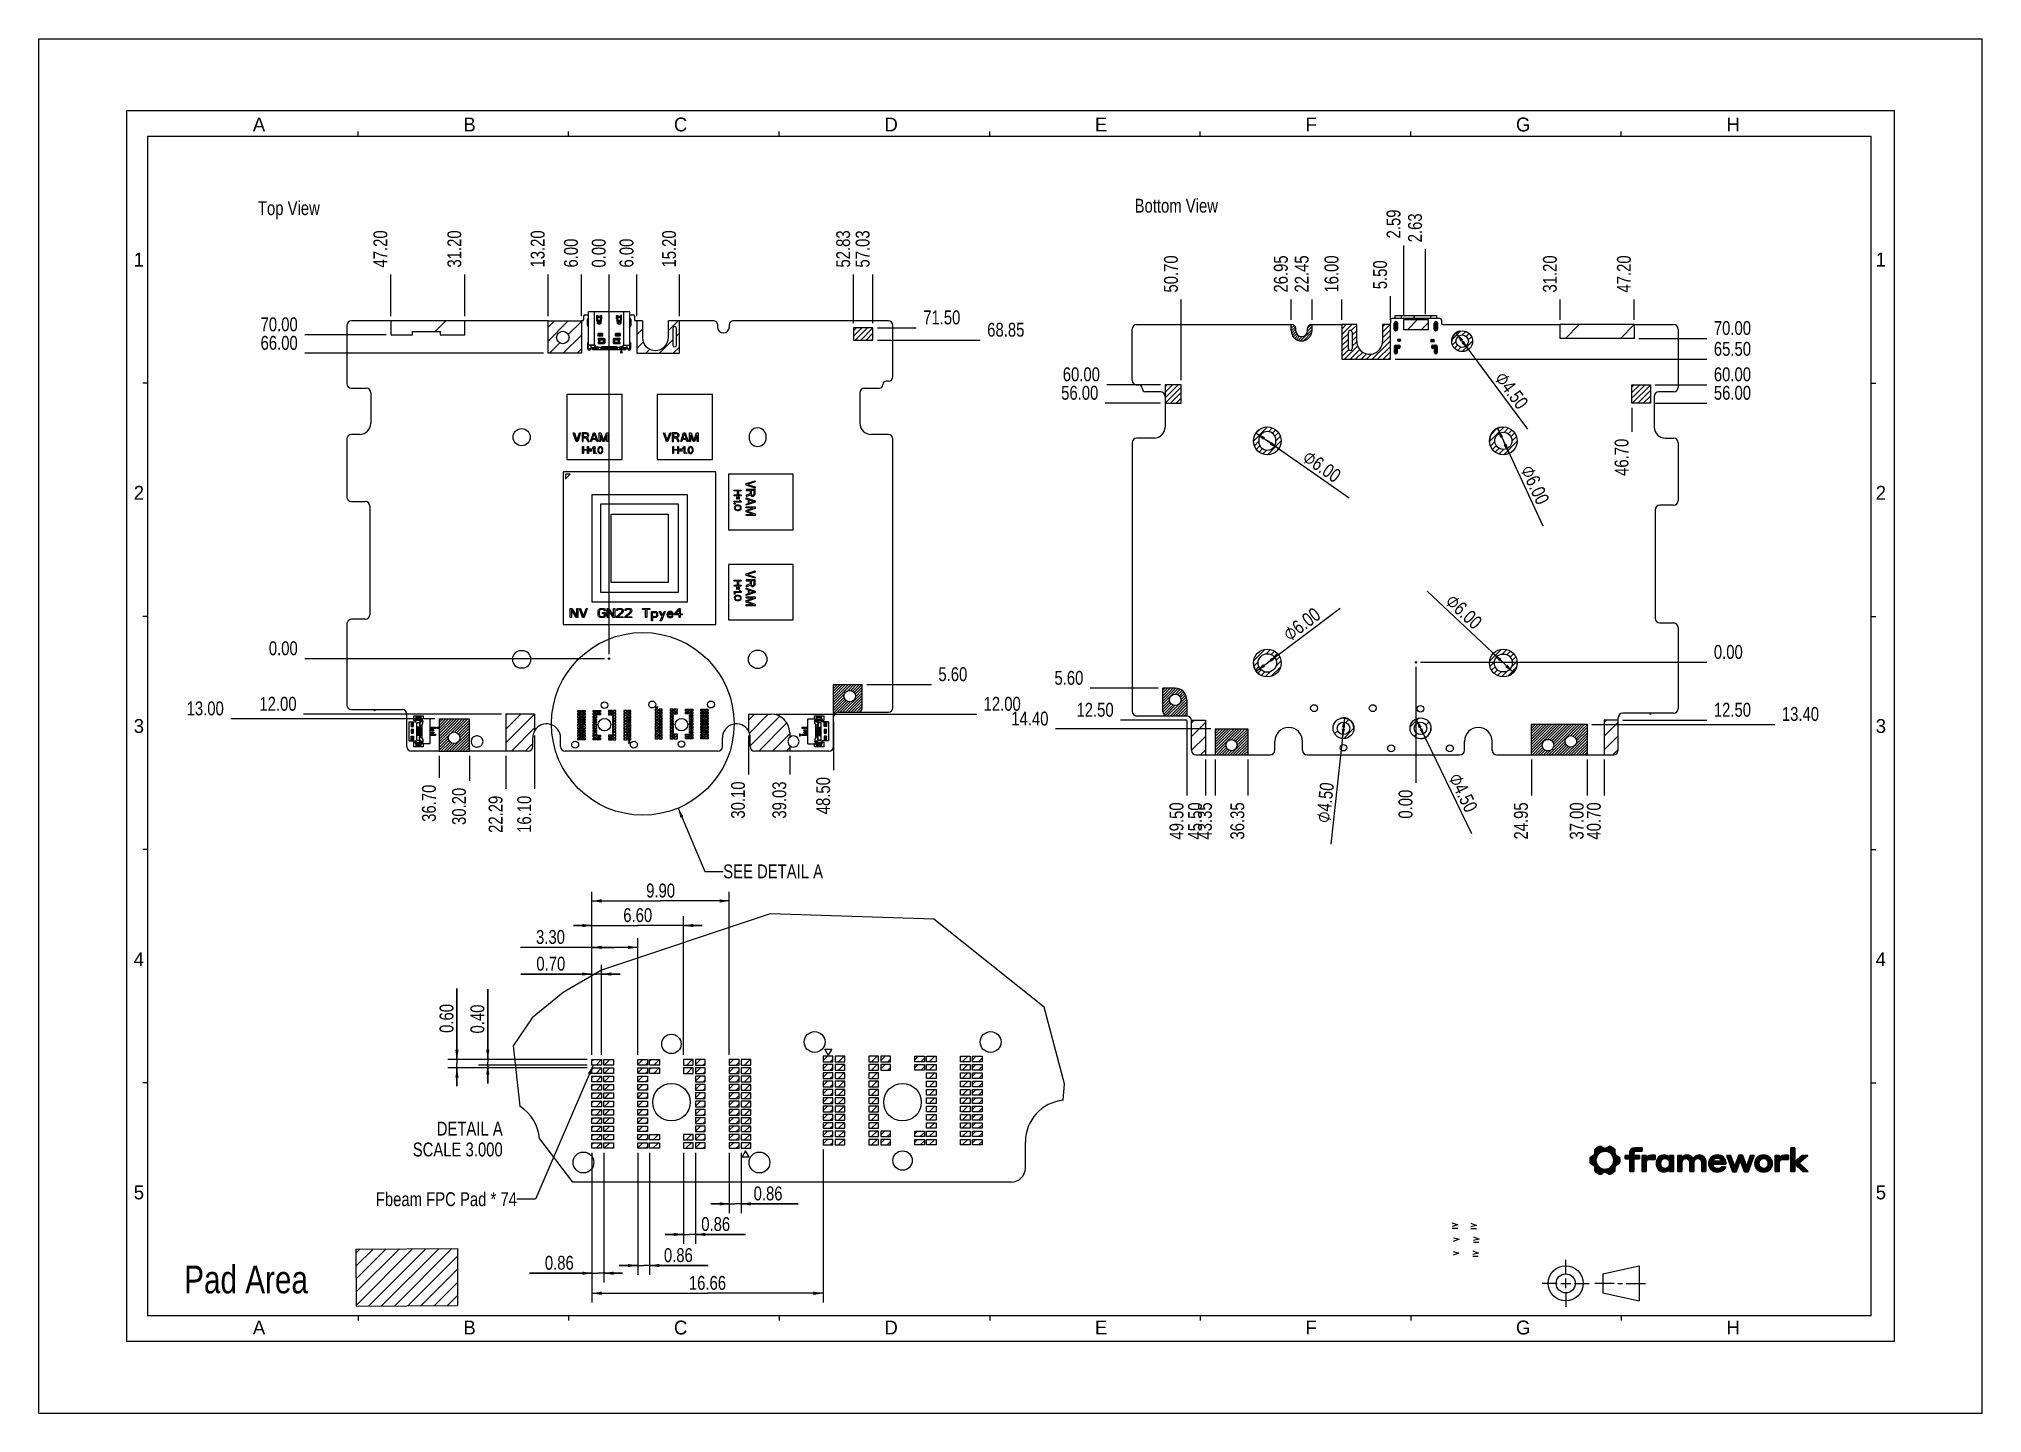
# Model space of a CAD drawing. Header units: millimetres. Extents: x 0 to 420, y 0 to 297.
import ezdxf

# ---------------------------------------------------------------- set-up
doc = ezdxf.new("R2010")
doc.units = ezdxf.units.MM
doc.header["$LTSCALE"] = 23.1
doc.layers.get('0').update_dxf_attribs({"linetype": 'CONTINUOUS'})
doc.layers.add('ASSEM_MEM', color=7, linetype='CONTINUOUS')
doc.layers.add('DETAIL', color=7, linetype='CONTINUOUS')
doc.styles.get("Standard").update_dxf_attribs({"font": 'txt', "width": 0.8})
doc.styles.add('TEXTSTYLE_2', font='txt')
doc.styles.add('TEXTSTYLE_3', font='symbol_asme.ttf')
doc.dimstyles.new('DIMSTYLE_1', dxfattribs={"dimtxt": 3, "dimasz": 2.1, "dimexe": 2, "dimexo": 1, "dimgap": 0.75, "dimtad": 0, "dimtih": 1, "dimtoh": 1, "dimzin": 0, "dimdsep": 46, "dimtxsty": 'STANDARD', "dimblk": '_FILLED', "dimblk1": '_FILLED', "dimblk2": '_FILLED', "dimcen": 0.09, "dimazin": 0, "dimtp": 0.01, "dimtm": 0.01, "dimtfac": 1, "dimtofl": 0, "dimtmove": 0, "dimatfit": 3, "dimldrblk": '_FILLED', "dimfxl": 1, "dimtolj": 1, "dimtzin": 0, "dimarcsym": 0})
doc.dimstyles.new('DIMSTYLE_2', dxfattribs={"dimtxt": 3, "dimasz": 2.1, "dimexe": 2, "dimexo": 1, "dimtad": 1, "dimzin": 0, "dimdsep": 46, "dimtxsty": 'STANDARD', "dimblk": '_FILLED', "dimblk1": '_FILLED', "dimblk2": '_FILLED', "dimcen": 0.09, "dimazin": 0, "dimtp": 0.01, "dimtm": 0.01, "dimtfac": 1, "dimtmove": 0, "dimatfit": 2, "dimldrblk": '_FILLED', "dimfxl": 1, "dimtolj": 1, "dimtzin": 0, "dimarcsym": 0})
doc.dimstyles.new('DIMSTYLE_3', dxfattribs={"dimtxt": 3, "dimasz": 2.1, "dimexe": 2, "dimexo": 1, "dimgap": 0.75, "dimtad": 1, "dimlfac": 0.333333, "dimzin": 0, "dimdsep": 46, "dimtxsty": 'STANDARD', "dimblk": '_FILLED', "dimblk1": '_FILLED', "dimblk2": '_FILLED', "dimcen": 0.09, "dimazin": 0, "dimtp": 0.01, "dimtm": 0.01, "dimtfac": 1, "dimtofl": 0, "dimtmove": 0, "dimatfit": 3, "dimldrblk": '_FILLED', "dimfxl": 1, "dimtolj": 1, "dimtzin": 0, "dimarcsym": 0})
doc.dimstyles.get("Standard").update_dxf_attribs({"dimtxt": 3, "dimasz": 2.1, "dimexe": 2, "dimexo": 1, "dimtad": 1, "dimzin": 0, "dimdsep": 46, "dimtxsty": 'STANDARD', "dimblk": '_FILLED', "dimblk1": '_FILLED', "dimblk2": '_FILLED', "dimcen": 0.09, "dimazin": 0, "dimtol": 1, "dimtp": 0.01, "dimtm": 0.01, "dimtfac": 1, "dimtofl": 0, "dimtmove": 0, "dimatfit": 3, "dimldrblk": '_FILLED', "dimfxl": 1, "dimtolj": 1, "dimtzin": 0, "dimarcsym": 0})

msp = doc.modelspace()

# ---------------------------------------------------------------- texts
at = {"color": 2, "linetype": 'CONTINUOUS', "char_height": 3, "width": 3, "attachment_point": 1, "line_spacing_factor": 0.9, "style": 'TEXTSTYLE_2'}
for s, insert in [('A', (46.25, 280)), ('B', (91.75, 280)), ('C', (137.25, 280)), ('D', (182.75, 280)), ('E', (228.25, 280)), ('F', (273.75, 280)), ('G', (319.25, 280)), ('H', (364.75, 280)), ('1', (20.5, 250.8)), ('1', (397, 250.8)), ('2', (20.5, 200.4)), ('2', (397, 200.4)), ('3', (20.5, 150)), ('3', (397, 150)), ('4', (20.5, 99.6)), ('4', (397, 99.6)), ('5', (20.5, 49.2)), ('5', (397, 49.2)), ('A', (46.25, 20)), ('B', (91.75, 20)), ('C', (137.25, 20)), ('D', (182.75, 20)), ('E', (228.25, 20)), ('F', (273.75, 20)), ('G', (319.25, 20)), ('H', (364.75, 20))]:
    msp.add_mtext(s, dxfattribs=dict(at, insert=insert))
at = {"layer": 'DETAIL', "color": 2, "linetype": 'CONTINUOUS', "line_spacing_factor": 0.9}
for s, insert, char_height, width, attachment_point in [('Top View', (47.344, 261.922), 3, 19.2, 1), ('Bottom View', (236.829, 262.446), 3, 26.4, 1), ('SEE DETAIL A', (147.902, 118.578), 3, 28.8, 1), ('DETAIL A\\PSCALE 3.000', (100.253, 62.979), 3, 26.4, 3), ('Fbeam FPC Pad * 74', (103.328, 47.736), 3, 43.2, 3), ('Pad Area', (31.404, 31.892), 6, 38.4, 1)]:
    msp.add_mtext(s, dxfattribs=dict(at, insert=insert, char_height=char_height, width=width, attachment_point=attachment_point))

# ---------------------------------------------------------------- blocks, each defined once
blk = doc.blocks.new('SYM301_BL0', base_point=(310.53, 34.5))
at = {"color": 2, "linetype": 'CONTINUOUS'}
for p, q in [((309.91, 35.07), (311.15, 34.61)), ((311.12, 34.61), (309.91, 34.29)), ((309.91, 33.93), (311.1, 33.93))]:
    blk.add_line(p, q, dxfattribs=at)
blk = doc.blocks.new('SYM301_BL1', base_point=(310.67, 37.51))
at = {"color": 2, "linetype": 'CONTINUOUS'}
for p, q in [((310.05, 38.08), (311.29, 37.62)), ((311.26, 37.62), (310.05, 37.3)), ((310.05, 36.94), (311.24, 36.94))]:
    blk.add_line(p, q, dxfattribs=at)
blk = doc.blocks.new('SYM301_BL2', base_point=(310.12, 40.46))
at = {"color": 2, "linetype": 'CONTINUOUS'}
for p, q in [((309.5, 41.03), (310.74, 40.57)), ((310.72, 40.57), (309.5, 40.25)), ((309.5, 39.89), (310.7, 39.89))]:
    blk.add_line(p, q, dxfattribs=at)
blk = doc.blocks.new('SYM001_BL3', base_point=(306.31, 34.52))
at = {"color": 2, "linetype": 'CONTINUOUS'}
for p, q in [((306.93, 34.59), (305.69, 34.13)), ((305.71, 34.91), (306.93, 34.59))]:
    blk.add_line(p, q, dxfattribs=at)
blk = doc.blocks.new('SYM001_BL4', base_point=(306.31, 37.48))
at = {"color": 2, "linetype": 'CONTINUOUS'}
for p, q in [((305.72, 37.87), (306.93, 37.56)), ((306.93, 37.56), (305.69, 37.09))]:
    blk.add_line(p, q, dxfattribs=at)
blk = doc.blocks.new('SYM301_BL5', base_point=(306.09, 40.56))
at = {"color": 2, "linetype": 'CONTINUOUS'}
for p, q in [((305.47, 41.13), (306.71, 40.67)), ((306.69, 40.67), (305.47, 40.36)), ((305.47, 39.99), (306.67, 39.99))]:
    blk.add_line(p, q, dxfattribs=at)
blk = doc.blocks.new('*D0')
at = {"color": 2, "linetype": 'CONTINUOUS'}
blk.add_line((76.05, 237.05), (76.05, 246.08), dxfattribs=at)
at = {"color": 2, "linetype": 'CONTINUOUS', "insert": (72.3, 247.58), "char_height": 3, "width": 12, "attachment_point": 1, "rotation": 90, "line_spacing_factor": 0.9}
blk.add_mtext('47.20', dxfattribs=at)
blk = doc.blocks.new('_FILLED')
at = {"color": 0, "linetype": 'BYBLOCK'}
blk.add_solid([(0, 0), (-1, 0.17), (-1, -0.17)], dxfattribs=at)
blk = doc.blocks.new('*D1')
at = {"color": 2, "linetype": 'CONTINUOUS'}
blk.add_line((123.25, 164.05), (123.25, 246.08), dxfattribs=at)
at = {"color": 2, "linetype": 'CONTINUOUS', "insert": (119.5, 247.58), "char_height": 3, "width": 9.6, "attachment_point": 1, "rotation": 90, "line_spacing_factor": 0.9}
blk.add_mtext('0.00', dxfattribs=at)
blk = doc.blocks.new('*D2')
at = {"color": 2, "linetype": 'CONTINUOUS'}
blk.add_line((92.05, 237.05), (92.05, 246.08), dxfattribs=at)
at = {"color": 2, "linetype": 'CONTINUOUS', "insert": (88.3, 247.58), "char_height": 3, "width": 12, "attachment_point": 1, "rotation": 90, "line_spacing_factor": 0.9}
blk.add_mtext('31.20', dxfattribs=at)
blk = doc.blocks.new('*D3')
at = {"color": 2, "linetype": 'CONTINUOUS'}
blk.add_line((110.05, 237.05), (110.05, 246.08), dxfattribs=at)
at = {"color": 2, "linetype": 'CONTINUOUS', "insert": (106.3, 247.58), "char_height": 3, "width": 12, "attachment_point": 1, "rotation": 90, "line_spacing_factor": 0.9}
blk.add_mtext('13.20', dxfattribs=at)
blk = doc.blocks.new('*D4')
at = {"color": 2, "linetype": 'CONTINUOUS'}
blk.add_line((117.25, 237.05), (117.25, 246.08), dxfattribs=at)
at = {"color": 2, "linetype": 'CONTINUOUS', "insert": (113.5, 247.58), "char_height": 3, "width": 9.6, "attachment_point": 1, "rotation": 90, "line_spacing_factor": 0.9}
blk.add_mtext('6.00', dxfattribs=at)
blk = doc.blocks.new('*D5')
at = {"color": 2, "linetype": 'CONTINUOUS'}
blk.add_line((129.25, 237.05), (129.25, 246.08), dxfattribs=at)
at = {"color": 2, "linetype": 'CONTINUOUS', "insert": (125.5, 247.58), "char_height": 3, "width": 9.6, "attachment_point": 1, "rotation": 90, "line_spacing_factor": 0.9}
blk.add_mtext('6.00', dxfattribs=at)
blk = doc.blocks.new('*D6')
at = {"color": 2, "linetype": 'CONTINUOUS'}
blk.add_line((138.45, 237.05), (138.45, 246.08), dxfattribs=at)
at = {"color": 2, "linetype": 'CONTINUOUS', "insert": (134.7, 247.58), "char_height": 3, "width": 12, "attachment_point": 1, "rotation": 90, "line_spacing_factor": 0.9}
blk.add_mtext('15.20', dxfattribs=at)
blk = doc.blocks.new('*D7')
at = {"color": 2, "linetype": 'CONTINUOUS'}
blk.add_line((176.08, 235.55), (176.08, 246.08), dxfattribs=at)
at = {"color": 2, "linetype": 'CONTINUOUS', "insert": (172.33, 247.58), "char_height": 3, "width": 12, "attachment_point": 1, "rotation": 90, "line_spacing_factor": 0.9}
blk.add_mtext('52.83', dxfattribs=at)
blk = doc.blocks.new('*D8')
at = {"color": 2, "linetype": 'CONTINUOUS'}
blk.add_line((180.28, 235.55), (180.28, 246.08), dxfattribs=at)
at = {"color": 2, "linetype": 'CONTINUOUS', "insert": (176.53, 247.58), "char_height": 3, "width": 12, "attachment_point": 1, "rotation": 90, "line_spacing_factor": 0.9}
blk.add_mtext('57.03', dxfattribs=at)
blk = doc.blocks.new('*D9')
at = {"color": 2, "linetype": 'CONTINUOUS'}
blk.add_line((171.75, 149.45), (171.75, 138.96), dxfattribs=at)
at = {"color": 2, "linetype": 'CONTINUOUS', "insert": (168, 137.46), "char_height": 3, "width": 12, "attachment_point": 3, "rotation": 90, "line_spacing_factor": 0.9}
blk.add_mtext('48.50', dxfattribs=at)
blk = doc.blocks.new('*D10')
at = {"color": 2, "linetype": 'CONTINUOUS'}
blk.add_line((162.28, 142.05), (162.28, 138.01), dxfattribs=at)
at = {"color": 2, "linetype": 'CONTINUOUS', "insert": (158.53, 136.51), "char_height": 3, "width": 12, "attachment_point": 3, "rotation": 90, "line_spacing_factor": 0.9}
blk.add_mtext('39.03', dxfattribs=at)
blk = doc.blocks.new('*D11')
at = {"color": 2, "linetype": 'CONTINUOUS'}
blk.add_line((153.35, 146.45), (153.35, 138.01), dxfattribs=at)
at = {"color": 2, "linetype": 'CONTINUOUS', "insert": (149.6, 136.51), "char_height": 3, "width": 12, "attachment_point": 3, "rotation": 90, "line_spacing_factor": 0.9}
blk.add_mtext('30.10', dxfattribs=at)
blk = doc.blocks.new('*D12')
at = {"color": 2, "linetype": 'CONTINUOUS'}
blk.add_line((107.15, 146.45), (107.15, 134.93), dxfattribs=at)
at = {"color": 2, "linetype": 'CONTINUOUS', "insert": (103.4, 133.43), "char_height": 3, "width": 12, "attachment_point": 3, "rotation": 90, "line_spacing_factor": 0.9}
blk.add_mtext('16.10', dxfattribs=at)
blk = doc.blocks.new('*D13')
at = {"color": 2, "linetype": 'CONTINUOUS'}
blk.add_line((100.96, 142.05), (100.96, 134.93), dxfattribs=at)
at = {"color": 2, "linetype": 'CONTINUOUS', "insert": (97.21, 133.43), "char_height": 3, "width": 12, "attachment_point": 3, "rotation": 90, "line_spacing_factor": 0.9}
blk.add_mtext('22.29', dxfattribs=at)
blk = doc.blocks.new('*D14')
at = {"color": 2, "linetype": 'CONTINUOUS'}
blk.add_line((93.05, 142.05), (93.05, 136.64), dxfattribs=at)
at = {"color": 2, "linetype": 'CONTINUOUS', "insert": (89.3, 135.14), "char_height": 3, "width": 12, "attachment_point": 3, "rotation": 90, "line_spacing_factor": 0.9}
blk.add_mtext('30.20', dxfattribs=at)
blk = doc.blocks.new('*D15')
at = {"color": 2, "linetype": 'CONTINUOUS'}
blk.add_line((86.55, 142.05), (86.55, 137.32), dxfattribs=at)
at = {"color": 2, "linetype": 'CONTINUOUS', "insert": (82.8, 135.82), "char_height": 3, "width": 12, "attachment_point": 3, "rotation": 90, "line_spacing_factor": 0.9}
blk.add_mtext('36.70', dxfattribs=at)
blk = doc.blocks.new('*D16')
at = {"color": 2, "linetype": 'CONTINUOUS'}
blk.add_line((75.05, 233.05), (57.45, 233.05), dxfattribs=at)
at = {"color": 2, "linetype": 'CONTINUOUS', "insert": (55.95, 236.8), "char_height": 3, "width": 12, "attachment_point": 3, "line_spacing_factor": 0.9}
blk.add_mtext('70.00', dxfattribs=at)
blk = doc.blocks.new('*D17')
at = {"color": 2, "linetype": 'CONTINUOUS'}
blk.add_line((122.25, 163.05), (57.45, 163.05), dxfattribs=at)
at = {"color": 2, "linetype": 'CONTINUOUS', "insert": (55.95, 166.8), "char_height": 3, "width": 9.6, "attachment_point": 3, "line_spacing_factor": 0.9}
blk.add_mtext('0.00', dxfattribs=at)
blk = doc.blocks.new('*D18')
at = {"color": 2, "linetype": 'CONTINUOUS'}
blk.add_line((109.05, 229.05), (57.45, 229.05), dxfattribs=at)
at = {"color": 2, "linetype": 'CONTINUOUS', "insert": (55.95, 232.8), "char_height": 3, "width": 12, "attachment_point": 3, "line_spacing_factor": 0.9}
blk.add_mtext('66.00', dxfattribs=at)
blk = doc.blocks.new('*D19')
at = {"color": 2, "linetype": 'CONTINUOUS'}
blk.add_line((181.28, 234.55), (189.63, 234.55), dxfattribs=at)
at = {"color": 2, "linetype": 'CONTINUOUS', "insert": (191.13, 238.3), "char_height": 3, "width": 12, "attachment_point": 1, "line_spacing_factor": 0.9}
blk.add_mtext('71.50', dxfattribs=at)
blk = doc.blocks.new('*D20')
at = {"color": 2, "linetype": 'CONTINUOUS'}
blk.add_line((181.28, 231.9), (203.47, 231.9), dxfattribs=at)
at = {"color": 2, "linetype": 'CONTINUOUS', "insert": (204.97, 235.65), "char_height": 3, "width": 12, "attachment_point": 1, "line_spacing_factor": 0.9}
blk.add_mtext('68.85', dxfattribs=at)
blk = doc.blocks.new('*D21')
at = {"color": 2, "linetype": 'CONTINUOUS'}
blk.add_line((178.95, 157.45), (192.91, 157.45), dxfattribs=at)
at = {"color": 2, "linetype": 'CONTINUOUS', "insert": (194.41, 161.2), "char_height": 3, "width": 9.6, "attachment_point": 1, "line_spacing_factor": 0.9}
blk.add_mtext('5.60', dxfattribs=at)
blk = doc.blocks.new('*D22')
at = {"color": 2, "linetype": 'CONTINUOUS'}
blk.add_line((99.96, 151.05), (57.2, 151.05), dxfattribs=at)
at = {"color": 2, "linetype": 'CONTINUOUS', "insert": (55.7, 154.8), "char_height": 3, "width": 12, "attachment_point": 3, "line_spacing_factor": 0.9}
blk.add_mtext('12.00', dxfattribs=at)
blk = doc.blocks.new('*D23')
at = {"color": 2, "linetype": 'CONTINUOUS'}
blk.add_line((85.55, 150.05), (41.47, 150.05), dxfattribs=at)
at = {"color": 2, "linetype": 'CONTINUOUS', "insert": (39.97, 153.8), "char_height": 3, "width": 12, "attachment_point": 3, "line_spacing_factor": 0.9}
blk.add_mtext('13.00', dxfattribs=at)
blk = doc.blocks.new('*D24')
at = {"color": 2, "linetype": 'CONTINUOUS'}
blk.add_line((159.28, 151.05), (202.69, 151.05), dxfattribs=at)
at = {"color": 2, "linetype": 'CONTINUOUS', "insert": (204.19, 154.8), "char_height": 3, "width": 12, "attachment_point": 1, "line_spacing_factor": 0.9}
blk.add_mtext('12.00', dxfattribs=at)
blk = doc.blocks.new('*D25')
at = {"color": 2, "linetype": 'CONTINUOUS'}
blk.add_line((246.92, 223.26), (246.92, 240.67), dxfattribs=at)
at = {"color": 2, "linetype": 'CONTINUOUS', "insert": (243.17, 242.17), "char_height": 3, "width": 12, "attachment_point": 1, "rotation": 90, "line_spacing_factor": 0.9}
blk.add_mtext('50.70', dxfattribs=at)
blk = doc.blocks.new('*D26')
at = {"color": 2, "linetype": 'CONTINUOUS'}
blk.add_line((297.62, 161.26), (297.62, 136.23), dxfattribs=at)
at = {"color": 2, "linetype": 'CONTINUOUS', "insert": (293.87, 134.73), "char_height": 3, "width": 9.6, "attachment_point": 3, "rotation": 90, "line_spacing_factor": 0.9}
blk.add_mtext('0.00', dxfattribs=at)
blk = doc.blocks.new('*D27')
at = {"color": 2, "linetype": 'CONTINUOUS'}
blk.add_line((270.67, 236.26), (270.67, 240.67), dxfattribs=at)
at = {"color": 2, "linetype": 'CONTINUOUS', "insert": (266.92, 242.17), "char_height": 3, "width": 12, "attachment_point": 1, "rotation": 90, "line_spacing_factor": 0.9}
blk.add_mtext('26.95', dxfattribs=at)
blk = doc.blocks.new('*D28')
at = {"color": 2, "linetype": 'CONTINUOUS'}
blk.add_line((275.17, 236.26), (275.17, 240.67), dxfattribs=at)
at = {"color": 2, "linetype": 'CONTINUOUS', "insert": (271.42, 242.17), "char_height": 3, "width": 12, "attachment_point": 1, "rotation": 90, "line_spacing_factor": 0.9}
blk.add_mtext('22.45', dxfattribs=at)
blk = doc.blocks.new('*D29')
at = {"color": 2, "linetype": 'CONTINUOUS'}
blk.add_line((281.62, 236.26), (281.62, 240.67), dxfattribs=at)
at = {"color": 2, "linetype": 'CONTINUOUS', "insert": (277.87, 242.17), "char_height": 3, "width": 12, "attachment_point": 1, "rotation": 90, "line_spacing_factor": 0.9}
blk.add_mtext('16.00', dxfattribs=at)
blk = doc.blocks.new('*D30')
at = {"color": 2, "linetype": 'CONTINUOUS'}
blk.add_line((292.12, 236.26), (292.12, 241.39), dxfattribs=at)
at = {"color": 2, "linetype": 'CONTINUOUS', "insert": (288.37, 242.89), "char_height": 3, "width": 9.6, "attachment_point": 1, "rotation": 90, "line_spacing_factor": 0.9}
blk.add_mtext('5.50', dxfattribs=at)
blk = doc.blocks.new('*D31')
at = {"color": 2, "linetype": 'CONTINUOUS'}
blk.add_line((295.03, 237.35), (295.03, 252.37), dxfattribs=at)
at = {"color": 2, "linetype": 'CONTINUOUS', "insert": (291.28, 253.87), "char_height": 3, "width": 9.6, "attachment_point": 1, "rotation": 90, "line_spacing_factor": 0.9}
blk.add_mtext('2.59', dxfattribs=at)
blk = doc.blocks.new('*D32')
at = {"color": 6, "linetype": 'CONTINUOUS'}
blk.add_line((299.67, 237.48), (299.67, 251.53), dxfattribs=at)
at = {"color": 6, "linetype": 'CONTINUOUS', "insert": (295.92, 253.03), "char_height": 3, "width": 9.6, "attachment_point": 1, "rotation": 90, "line_spacing_factor": 0.9}
blk.add_mtext('2.63', dxfattribs=at)
blk = doc.blocks.new('*D33')
at = {"color": 2, "linetype": 'CONTINUOUS'}
blk.add_line((328.82, 236.26), (328.82, 240.67), dxfattribs=at)
at = {"color": 2, "linetype": 'CONTINUOUS', "insert": (325.07, 242.17), "char_height": 3, "width": 12, "attachment_point": 1, "rotation": 90, "line_spacing_factor": 0.9}
blk.add_mtext('31.20', dxfattribs=at)
blk = doc.blocks.new('*D34')
at = {"color": 2, "linetype": 'CONTINUOUS'}
blk.add_line((344.82, 236.26), (344.82, 240.67), dxfattribs=at)
at = {"color": 2, "linetype": 'CONTINUOUS', "insert": (341.07, 242.17), "char_height": 3, "width": 12, "attachment_point": 1, "rotation": 90, "line_spacing_factor": 0.9}
blk.add_mtext('47.20', dxfattribs=at)
blk = doc.blocks.new('*D35')
at = {"color": 2, "linetype": 'CONTINUOUS'}
blk.add_line((344.32, 217.26), (344.32, 212.08), dxfattribs=at)
at = {"color": 2, "linetype": 'CONTINUOUS', "insert": (340.57, 210.58), "char_height": 3, "width": 12, "attachment_point": 3, "rotation": 90, "line_spacing_factor": 0.9}
blk.add_mtext('46.70', dxfattribs=at)
blk = doc.blocks.new('*D36')
at = {"color": 2, "linetype": 'CONTINUOUS'}
blk.add_line((338.32, 141.26), (338.32, 133.49), dxfattribs=at)
at = {"color": 2, "linetype": 'CONTINUOUS', "insert": (334.57, 131.99), "char_height": 3, "width": 12, "attachment_point": 3, "rotation": 90, "line_spacing_factor": 0.9}
blk.add_mtext('40.70', dxfattribs=at)
blk = doc.blocks.new('*D37')
at = {"color": 2, "linetype": 'CONTINUOUS'}
blk.add_line((334.62, 141.26), (334.62, 133.49), dxfattribs=at)
at = {"color": 2, "linetype": 'CONTINUOUS', "insert": (330.87, 131.99), "char_height": 3, "width": 12, "attachment_point": 3, "rotation": 90, "line_spacing_factor": 0.9}
blk.add_mtext('37.00', dxfattribs=at)
blk = doc.blocks.new('*D38')
at = {"color": 2, "linetype": 'CONTINUOUS'}
blk.add_line((322.57, 141.26), (322.57, 133.49), dxfattribs=at)
at = {"color": 2, "linetype": 'CONTINUOUS', "insert": (318.82, 131.99), "char_height": 3, "width": 12, "attachment_point": 3, "rotation": 90, "line_spacing_factor": 0.9}
blk.add_mtext('24.95', dxfattribs=at)
blk = doc.blocks.new('*D39')
at = {"color": 2, "linetype": 'CONTINUOUS'}
blk.add_line((261.27, 141.26), (261.27, 133.49), dxfattribs=at)
at = {"color": 2, "linetype": 'CONTINUOUS', "insert": (257.52, 131.99), "char_height": 3, "width": 12, "attachment_point": 3, "rotation": 90, "line_spacing_factor": 0.9}
blk.add_mtext('36.35', dxfattribs=at)
blk = doc.blocks.new('*D40')
at = {"color": 2, "linetype": 'CONTINUOUS'}
blk.add_line((254.27, 141.26), (254.27, 133.49), dxfattribs=at)
at = {"color": 2, "linetype": 'CONTINUOUS', "insert": (250.52, 131.99), "char_height": 3, "width": 12, "attachment_point": 3, "rotation": 90, "line_spacing_factor": 0.9}
blk.add_mtext('43.35', dxfattribs=at)
blk = doc.blocks.new('*D41')
at = {"color": 2, "linetype": 'CONTINUOUS'}
blk.add_line((248.12, 149.66), (248.12, 133.49), dxfattribs=at)
at = {"color": 2, "linetype": 'CONTINUOUS', "insert": (244.37, 131.99), "char_height": 3, "width": 12, "attachment_point": 3, "rotation": 90, "line_spacing_factor": 0.9}
blk.add_mtext('49.50', dxfattribs=at)
blk = doc.blocks.new('*D42')
at = {"color": 2, "linetype": 'CONTINUOUS'}
blk.add_line((252.12, 141.26), (252.12, 133.49), dxfattribs=at)
at = {"color": 2, "linetype": 'CONTINUOUS', "insert": (248.37, 131.99), "char_height": 3, "width": 12, "attachment_point": 3, "rotation": 90, "line_spacing_factor": 0.9}
blk.add_mtext('45.50', dxfattribs=at)
blk = doc.blocks.new('*D43')
at = {"color": 2, "linetype": 'CONTINUOUS'}
blk.add_line((345.82, 232.26), (360.52, 232.26), dxfattribs=at)
at = {"color": 2, "linetype": 'CONTINUOUS', "insert": (362.02, 236.01), "char_height": 3, "width": 12, "attachment_point": 1, "line_spacing_factor": 0.9}
blk.add_mtext('70.00', dxfattribs=at)
blk = doc.blocks.new('*D44')
at = {"color": 2, "linetype": 'CONTINUOUS'}
blk.add_line((298.62, 162.26), (360.52, 162.26), dxfattribs=at)
at = {"color": 2, "linetype": 'CONTINUOUS', "insert": (362.02, 166.01), "char_height": 3, "width": 9.6, "attachment_point": 1, "line_spacing_factor": 0.9}
blk.add_mtext('0.00', dxfattribs=at)
blk = doc.blocks.new('*D45')
at = {"color": 2, "linetype": 'CONTINUOUS'}
blk.add_line((293.12, 227.76), (360.52, 227.76), dxfattribs=at)
at = {"color": 2, "linetype": 'CONTINUOUS', "insert": (362.02, 231.51), "char_height": 3, "width": 12, "attachment_point": 1, "line_spacing_factor": 0.9}
blk.add_mtext('65.50', dxfattribs=at)
blk = doc.blocks.new('*D46')
at = {"color": 2, "linetype": 'CONTINUOUS'}
blk.add_line((349.32, 222.26), (360.52, 222.26), dxfattribs=at)
at = {"color": 2, "linetype": 'CONTINUOUS', "insert": (362.02, 226.01), "char_height": 3, "width": 12, "attachment_point": 1, "line_spacing_factor": 0.9}
blk.add_mtext('60.00', dxfattribs=at)
blk = doc.blocks.new('*D47')
at = {"color": 2, "linetype": 'CONTINUOUS'}
blk.add_line((349.32, 218.26), (360.52, 218.26), dxfattribs=at)
at = {"color": 2, "linetype": 'CONTINUOUS', "insert": (362.02, 222.01), "char_height": 3, "width": 12, "attachment_point": 1, "line_spacing_factor": 0.9}
blk.add_mtext('56.00', dxfattribs=at)
blk = doc.blocks.new('*D48')
at = {"color": 2, "linetype": 'CONTINUOUS'}
blk.add_line((342.32, 149.76), (360.52, 149.76), dxfattribs=at)
at = {"color": 2, "linetype": 'CONTINUOUS', "insert": (362.02, 153.51), "char_height": 3, "width": 12, "attachment_point": 1, "line_spacing_factor": 0.9}
blk.add_mtext('12.50', dxfattribs=at)
blk = doc.blocks.new('*D49')
at = {"color": 2, "linetype": 'CONTINUOUS'}
blk.add_line((335.62, 148.86), (375.22, 148.86), dxfattribs=at)
at = {"color": 2, "linetype": 'CONTINUOUS', "insert": (376.72, 152.61), "char_height": 3, "width": 12, "attachment_point": 1, "line_spacing_factor": 0.9}
blk.add_mtext('13.40', dxfattribs=at)
blk = doc.blocks.new('*D50')
at = {"color": 2, "linetype": 'CONTINUOUS'}
blk.add_line((253.27, 147.86), (219.71, 147.86), dxfattribs=at)
at = {"color": 2, "linetype": 'CONTINUOUS', "insert": (218.21, 151.61), "char_height": 3, "width": 12, "attachment_point": 3, "line_spacing_factor": 0.9}
blk.add_mtext('14.40', dxfattribs=at)
blk = doc.blocks.new('*D51')
at = {"color": 2, "linetype": 'CONTINUOUS'}
blk.add_line((248.12, 149.76), (233.8, 149.76), dxfattribs=at)
at = {"color": 2, "linetype": 'CONTINUOUS', "insert": (232.3, 153.51), "char_height": 3, "width": 12, "attachment_point": 3, "line_spacing_factor": 0.9}
blk.add_mtext('12.50', dxfattribs=at)
blk = doc.blocks.new('*D52')
at = {"color": 2, "linetype": 'CONTINUOUS'}
blk.add_line((241.92, 156.66), (227.25, 156.66), dxfattribs=at)
at = {"color": 2, "linetype": 'CONTINUOUS', "insert": (225.75, 160.41), "char_height": 3, "width": 9.6, "attachment_point": 3, "line_spacing_factor": 0.9}
blk.add_mtext('5.60', dxfattribs=at)
blk = doc.blocks.new('*D53')
at = {"color": 2, "linetype": 'CONTINUOUS'}
blk.add_line((242.42, 222.26), (230.83, 222.26), dxfattribs=at)
at = {"color": 2, "linetype": 'CONTINUOUS', "insert": (229.33, 226.01), "char_height": 3, "width": 12, "attachment_point": 3, "line_spacing_factor": 0.9}
blk.add_mtext('60.00', dxfattribs=at)
blk = doc.blocks.new('*D54')
at = {"color": 2, "linetype": 'CONTINUOUS'}
blk.add_line((242.42, 218.26), (230.48, 218.26), dxfattribs=at)
at = {"color": 2, "linetype": 'CONTINUOUS', "insert": (228.98, 222.01), "char_height": 3, "width": 12, "attachment_point": 3, "line_spacing_factor": 0.9}
blk.add_mtext('56.00', dxfattribs=at)
blk = doc.blocks.new('*D55')
at = {"color": 2, "linetype": 'CONTINUOUS'}
for p, q in [((263.06, 211.84), (265.52, 210.12)), ((267.98, 208.41), (265.52, 210.12)), ((265.52, 210.12), (283.2, 197.81))]:
    blk.add_line(p, q, dxfattribs=at)
at = {"color": 2, "linetype": 'CONTINUOUS', "xscale": 2.1, "yscale": 2.1, "zscale": 2.1}
for p, rotation in [((263.06, 211.84), 145.1528796855), ((267.98, 208.41), 325.1528796855)]:
    blk.add_blockref('_FILLED', p, dxfattribs=dict(at, rotation=rotation))
at = {"color": 2, "linetype": 'CONTINUOUS', "insert": (274.56, 208.39), "char_height": 3, "width": 19.7077, "attachment_point": 1, "rotation": 325.1529, "line_spacing_factor": 0.9, "style": 'TEXTSTYLE_3'}
blk.add_mtext('⌀\\ftxt;{\\W0.8;6.00}', dxfattribs=at)
blk = doc.blocks.new('*D56')
at = {"color": 2, "linetype": 'CONTINUOUS'}
for p, q in [((265.52, 162.12), (281.27, 173.97)), ((267.92, 163.92), (265.52, 162.12)), ((263.12, 160.32), (265.52, 162.12))]:
    blk.add_line(p, q, dxfattribs=at)
at = {"color": 2, "linetype": 'CONTINUOUS', "xscale": 2.1, "yscale": 2.1, "zscale": 2.1}
for p, rotation in [((267.92, 163.92), 36.9458460035), ((263.12, 160.32), 216.9458460035)]:
    blk.add_blockref('_FILLED', p, dxfattribs=dict(at, rotation=rotation))
at = {"color": 2, "linetype": 'CONTINUOUS', "insert": (268.52, 169.07), "char_height": 3, "width": 19.7077, "attachment_point": 1, "rotation": 36.9458, "line_spacing_factor": 0.9, "style": 'TEXTSTYLE_3'}
blk.add_mtext('⌀\\ftxt;{\\W0.8;6.00}', dxfattribs=at)
blk = doc.blocks.new('*D57')
at = {"color": 2, "linetype": 'CONTINUOUS'}
for p, q in [((315.26, 212.84), (316.52, 210.12)), ((317.78, 207.4), (316.52, 210.12)), ((316.52, 210.12), (325.03, 191.75))]:
    blk.add_line(p, q, dxfattribs=at)
at = {"color": 2, "linetype": 'CONTINUOUS', "xscale": 2.1, "yscale": 2.1, "zscale": 2.1}
for p, rotation in [((315.26, 212.84), 114.8564862823), ((317.78, 207.4), 294.8564862823)]:
    blk.add_blockref('_FILLED', p, dxfattribs=dict(at, rotation=rotation))
at = {"color": 2, "linetype": 'CONTINUOUS', "insert": (322.91, 205.25), "char_height": 3, "width": 19.7077, "attachment_point": 1, "rotation": 294.8565, "line_spacing_factor": 0.9, "style": 'TEXTSTYLE_3'}
blk.add_mtext('⌀\\ftxt;{\\W0.8;6.00}', dxfattribs=at)
blk = doc.blocks.new('*D58')
at = {"color": 2, "linetype": 'CONTINUOUS'}
for p, q in [((316.52, 162.12), (300.07, 177.64)), ((314.34, 164.18), (316.52, 162.12)), ((318.7, 160.06), (316.52, 162.12))]:
    blk.add_line(p, q, dxfattribs=at)
at = {"color": 2, "linetype": 'CONTINUOUS', "xscale": 2.1, "yscale": 2.1, "zscale": 2.1}
for p, rotation in [((314.34, 164.18), 136.6689929686), ((318.7, 160.06), 316.6689929686)]:
    blk.add_blockref('_FILLED', p, dxfattribs=dict(at, rotation=rotation))
at = {"color": 2, "linetype": 'CONTINUOUS', "insert": (312.2, 171.35), "char_height": 3, "width": 19.7077, "attachment_point": 3, "rotation": 316.669, "line_spacing_factor": 0.9, "style": 'TEXTSTYLE_3'}
blk.add_mtext('⌀\\ftxt;{\\W0.8;6.00}', dxfattribs=at)
blk = doc.blocks.new('*D59')
at = {"color": 2, "linetype": 'CONTINUOUS'}
for p, q in [((306.28, 233.47), (307.62, 231.66)), ((308.96, 229.86), (307.62, 231.66)), ((307.62, 231.66), (321.72, 212.68))]:
    blk.add_line(p, q, dxfattribs=at)
at = {"color": 2, "linetype": 'CONTINUOUS', "xscale": 2.1, "yscale": 2.1, "zscale": 2.1}
for p, rotation in [((306.28, 233.47), 126.6146662933), ((308.96, 229.86), 306.6146662933)]:
    blk.add_blockref('_FILLED', p, dxfattribs=dict(at, rotation=rotation))
at = {"color": 2, "linetype": 'CONTINUOUS', "insert": (316.9, 225.46), "char_height": 3, "width": 19.7077, "attachment_point": 1, "rotation": 306.6147, "line_spacing_factor": 0.9, "style": 'TEXTSTYLE_3'}
blk.add_mtext('⌀\\ftxt;{\\W0.8;4.50}', dxfattribs=at)
blk = doc.blocks.new('*D60')
at = {"color": 2, "linetype": 'CONTINUOUS'}
for p, q in [((281.97, 148.01), (279.26, 122.98)), ((281.73, 145.77), (281.97, 148.01)), ((282.21, 150.25), (281.97, 148.01))]:
    blk.add_line(p, q, dxfattribs=at)
at = {"color": 2, "linetype": 'CONTINUOUS', "xscale": 2.1, "yscale": 2.1, "zscale": 2.1}
for p, rotation in [((281.73, 145.77), 263.8208114914), ((282.21, 150.25), 83.8208114914)]:
    blk.add_blockref('_FILLED', p, dxfattribs=dict(at, rotation=rotation))
at = {"color": 2, "linetype": 'CONTINUOUS', "insert": (276.94, 136.45), "char_height": 3, "width": 19.7077, "attachment_point": 3, "rotation": 83.8208, "line_spacing_factor": 0.9, "style": 'TEXTSTYLE_3'}
blk.add_mtext('⌀\\ftxt;{\\W0.8;4.50}', dxfattribs=at)
blk = doc.blocks.new('*D61')
at = {"color": 2, "linetype": 'CONTINUOUS'}
for p, q in [((297.64, 150.04), (298.62, 148.01)), ((299.6, 145.99), (298.62, 148.01)), ((298.62, 148.01), (309.65, 125.25))]:
    blk.add_line(p, q, dxfattribs=at)
at = {"color": 2, "linetype": 'CONTINUOUS', "xscale": 2.1, "yscale": 2.1, "zscale": 2.1}
for p, rotation in [((297.64, 150.04), 115.8522380238), ((299.6, 145.99), 295.8522380238)]:
    blk.add_blockref('_FILLED', p, dxfattribs=dict(at, rotation=rotation))
at = {"color": 2, "linetype": 'CONTINUOUS', "insert": (307.29, 138.71), "char_height": 3, "width": 19.7077, "attachment_point": 1, "rotation": 295.8522, "line_spacing_factor": 0.9, "style": 'TEXTSTYLE_3'}
blk.add_mtext('⌀\\ftxt;{\\W0.8;4.50}', dxfattribs=at)
blk = doc.blocks.new('*D62')
at = {"color": 2, "linetype": 'CONTINUOUS'}
for p, q in [((97.02, 76.43), (97.02, 91.65)), ((97.02, 91.65), (97.02, 75.83)), ((118.53, 76.43), (95.02, 76.43)), ((97.02, 71.23), (97.02, 75.83)), ((118.53, 75.23), (95.02, 75.23)), ((97.02, 75.23), (97.02, 71.23))]:
    blk.add_line(p, q, dxfattribs=at)
at = {"color": 2, "linetype": 'CONTINUOUS', "xscale": 2.1, "yscale": 2.1, "zscale": 2.1}
for p, rotation in [((97.02, 76.43), 270), ((97.02, 75.23), 90)]:
    blk.add_blockref('_FILLED', p, dxfattribs=dict(at, rotation=rotation))
at = {"color": 2, "linetype": 'CONTINUOUS', "insert": (93.27, 82.05), "char_height": 3, "width": 9.6, "attachment_point": 1, "rotation": 90, "line_spacing_factor": 0.9}
blk.add_mtext('0.40', dxfattribs=at)
blk = doc.blocks.new('*D63')
at = {"color": 2, "linetype": 'CONTINUOUS'}
for p, q in [((119.53, 77.43), (119.53, 96.89)), ((121.63, 77.43), (121.63, 96.89)), ((119.53, 94.89), (104.17, 94.89)), ((104.17, 94.89), (120.58, 94.89)), ((125.63, 94.89), (120.58, 94.89)), ((121.63, 94.89), (125.63, 94.89))]:
    blk.add_line(p, q, dxfattribs=at)
at = {"color": 2, "linetype": 'CONTINUOUS', "xscale": 2.1, "yscale": 2.1, "zscale": 2.1}
blk.add_blockref('_FILLED', (119.53, 94.89), dxfattribs=at)
at = {"color": 2, "linetype": 'CONTINUOUS', "xscale": 2.1, "yscale": 2.1, "zscale": 2.1, "rotation": 180}
blk.add_blockref('_FILLED', (121.63, 94.89), dxfattribs=at)
at = {"color": 2, "linetype": 'CONTINUOUS', "insert": (113.77, 98.64), "char_height": 3, "width": 9.6, "attachment_point": 3, "line_spacing_factor": 0.9}
blk.add_mtext('0.70', dxfattribs=at)
blk = doc.blocks.new('*D64')
at = {"color": 2, "linetype": 'CONTINUOUS'}
for p, q in [((119.53, 77.43), (119.53, 102.66)), ((129.43, 77.43), (129.43, 102.66)), ((124.48, 100.66), (104.1, 100.66)), ((119.53, 100.66), (124.48, 100.66)), ((129.43, 100.66), (124.48, 100.66))]:
    blk.add_line(p, q, dxfattribs=at)
at = {"color": 2, "linetype": 'CONTINUOUS', "xscale": 2.1, "yscale": 2.1, "zscale": 2.1, "rotation": 180}
blk.add_blockref('_FILLED', (119.53, 100.66), dxfattribs=at)
at = {"color": 2, "linetype": 'CONTINUOUS', "xscale": 2.1, "yscale": 2.1, "zscale": 2.1}
blk.add_blockref('_FILLED', (129.43, 100.66), dxfattribs=at)
at = {"color": 2, "linetype": 'CONTINUOUS', "insert": (113.7, 104.41), "char_height": 3, "width": 9.6, "attachment_point": 3, "line_spacing_factor": 0.9}
blk.add_mtext('3.30', dxfattribs=at)
blk = doc.blocks.new('*D65')
at = {"color": 2, "linetype": 'CONTINUOUS'}
for p, q in [((119.53, 105.38), (115.53, 105.38)), ((115.53, 105.38), (129.43, 105.38)), ((119.53, 77.43), (119.53, 107.38)), ((143.33, 105.38), (129.43, 105.38)), ((139.33, 77.43), (139.33, 107.38)), ((139.33, 105.38), (143.33, 105.38))]:
    blk.add_line(p, q, dxfattribs=at)
at = {"color": 2, "linetype": 'CONTINUOUS', "xscale": 2.1, "yscale": 2.1, "zscale": 2.1}
blk.add_blockref('_FILLED', (119.53, 105.38), dxfattribs=at)
at = {"color": 2, "linetype": 'CONTINUOUS', "xscale": 2.1, "yscale": 2.1, "zscale": 2.1, "rotation": 180}
blk.add_blockref('_FILLED', (139.33, 105.38), dxfattribs=at)
at = {"color": 2, "linetype": 'CONTINUOUS', "insert": (129.43, 109.13), "char_height": 3, "width": 9.6, "attachment_point": 2, "line_spacing_factor": 0.9}
blk.add_mtext('6.60', dxfattribs=at)
blk = doc.blocks.new('*D66')
at = {"color": 2, "linetype": 'CONTINUOUS'}
for p, q in [((119.53, 77.43), (119.53, 112.69)), ((119.53, 110.69), (134.38, 110.69)), ((149.23, 110.69), (134.38, 110.69)), ((149.23, 77.43), (149.23, 112.69))]:
    blk.add_line(p, q, dxfattribs=at)
at = {"color": 2, "linetype": 'CONTINUOUS', "xscale": 2.1, "yscale": 2.1, "zscale": 2.1, "rotation": 180}
blk.add_blockref('_FILLED', (119.53, 110.69), dxfattribs=at)
at = {"color": 2, "linetype": 'CONTINUOUS', "xscale": 2.1, "yscale": 2.1, "zscale": 2.1}
blk.add_blockref('_FILLED', (149.23, 110.69), dxfattribs=at)
at = {"color": 2, "linetype": 'CONTINUOUS', "insert": (134.38, 114.44), "char_height": 3, "width": 9.6, "attachment_point": 2, "line_spacing_factor": 0.9}
blk.add_mtext('9.90', dxfattribs=at)
blk = doc.blocks.new('*D67')
at = {"color": 2, "linetype": 'CONTINUOUS'}
for p, q in [((119.53, 56.23), (119.53, 23.9)), ((169.49, 56.95), (169.49, 23.9)), ((119.53, 25.9), (144.51, 25.9)), ((169.49, 25.9), (144.51, 25.9))]:
    blk.add_line(p, q, dxfattribs=at)
at = {"color": 2, "linetype": 'CONTINUOUS', "xscale": 2.1, "yscale": 2.1, "zscale": 2.1, "rotation": 180}
blk.add_blockref('_FILLED', (119.53, 25.9), dxfattribs=at)
at = {"color": 2, "linetype": 'CONTINUOUS', "xscale": 2.1, "yscale": 2.1, "zscale": 2.1}
blk.add_blockref('_FILLED', (169.49, 25.9), dxfattribs=at)
at = {"color": 2, "linetype": 'CONTINUOUS', "insert": (144.51, 29.65), "char_height": 3, "width": 12, "attachment_point": 2, "line_spacing_factor": 0.9}
blk.add_mtext('16.66', dxfattribs=at)
blk = doc.blocks.new('*D68')
at = {"color": 2, "linetype": 'CONTINUOUS'}
for p, q in [((90.36, 76.43), (90.36, 91.78)), ((90.36, 91.78), (90.36, 75.53)), ((118.53, 76.43), (88.36, 76.43)), ((118.53, 74.63), (88.36, 74.63)), ((90.36, 70.63), (90.36, 75.53)), ((90.36, 74.63), (90.36, 70.63))]:
    blk.add_line(p, q, dxfattribs=at)
at = {"color": 2, "linetype": 'CONTINUOUS', "xscale": 2.1, "yscale": 2.1, "zscale": 2.1}
for p, rotation in [((90.36, 76.43), 270), ((90.36, 74.63), 90)]:
    blk.add_blockref('_FILLED', p, dxfattribs=dict(at, rotation=rotation))
at = {"color": 2, "linetype": 'CONTINUOUS', "insert": (86.61, 82.18), "char_height": 3, "width": 9.6, "attachment_point": 1, "rotation": 90, "line_spacing_factor": 0.9}
blk.add_mtext('0.60', dxfattribs=at)
blk = doc.blocks.new('*D69')
at = {"color": 2, "linetype": 'CONTINUOUS'}
for p, q in [((119.53, 56.23), (119.53, 28.24)), ((122.11, 56.23), (122.11, 28.24)), ((119.53, 30.24), (106.01, 30.24)), ((106.01, 30.24), (120.82, 30.24)), ((126.11, 30.24), (120.82, 30.24)), ((122.11, 30.24), (126.11, 30.24))]:
    blk.add_line(p, q, dxfattribs=at)
at = {"color": 2, "linetype": 'CONTINUOUS', "xscale": 2.1, "yscale": 2.1, "zscale": 2.1}
blk.add_blockref('_FILLED', (119.53, 30.24), dxfattribs=at)
at = {"color": 2, "linetype": 'CONTINUOUS', "xscale": 2.1, "yscale": 2.1, "zscale": 2.1, "rotation": 180}
blk.add_blockref('_FILLED', (122.11, 30.24), dxfattribs=at)
at = {"color": 2, "linetype": 'CONTINUOUS', "insert": (115.61, 33.99), "char_height": 3, "width": 9.6, "attachment_point": 3, "line_spacing_factor": 0.9}
blk.add_mtext('0.86', dxfattribs=at)
blk = doc.blocks.new('*D70')
at = {"color": 2, "linetype": 'CONTINUOUS'}
for p, q in [((129.43, 56.23), (129.43, 29.9)), ((132.01, 56.23), (132.01, 29.9)), ((129.43, 31.9), (125.43, 31.9)), ((125.43, 31.9), (130.72, 31.9)), ((144.69, 31.9), (130.72, 31.9)), ((132.01, 31.9), (144.69, 31.9))]:
    blk.add_line(p, q, dxfattribs=at)
at = {"color": 2, "linetype": 'CONTINUOUS', "xscale": 2.1, "yscale": 2.1, "zscale": 2.1}
blk.add_blockref('_FILLED', (129.43, 31.9), dxfattribs=at)
at = {"color": 2, "linetype": 'CONTINUOUS', "xscale": 2.1, "yscale": 2.1, "zscale": 2.1, "rotation": 180}
blk.add_blockref('_FILLED', (132.01, 31.9), dxfattribs=at)
at = {"color": 2, "linetype": 'CONTINUOUS', "insert": (135.09, 35.65), "char_height": 3, "width": 9.6, "attachment_point": 1, "line_spacing_factor": 0.9}
blk.add_mtext('0.86', dxfattribs=at)
blk = doc.blocks.new('*D71')
at = {"color": 2, "linetype": 'CONTINUOUS'}
for p, q in [((149.23, 56.23), (149.23, 43.23)), ((151.81, 56.23), (151.81, 43.23)), ((149.23, 45.23), (145.23, 45.23)), ((145.23, 45.23), (150.52, 45.23)), ((164.08, 45.23), (150.52, 45.23)), ((151.81, 45.23), (164.08, 45.23))]:
    blk.add_line(p, q, dxfattribs=at)
at = {"color": 2, "linetype": 'CONTINUOUS', "xscale": 2.1, "yscale": 2.1, "zscale": 2.1}
blk.add_blockref('_FILLED', (149.23, 45.23), dxfattribs=at)
at = {"color": 2, "linetype": 'CONTINUOUS', "xscale": 2.1, "yscale": 2.1, "zscale": 2.1, "rotation": 180}
blk.add_blockref('_FILLED', (151.81, 45.23), dxfattribs=at)
at = {"color": 2, "linetype": 'CONTINUOUS', "insert": (154.48, 48.98), "char_height": 3, "width": 9.6, "attachment_point": 1, "line_spacing_factor": 0.9}
blk.add_mtext('0.86', dxfattribs=at)
blk = doc.blocks.new('*D72')
at = {"color": 2, "linetype": 'CONTINUOUS'}
for p, q in [((139.33, 56.23), (139.33, 36.62)), ((141.91, 56.23), (141.91, 36.62)), ((139.33, 38.62), (135.33, 38.62)), ((135.33, 38.62), (140.62, 38.62)), ((152.76, 38.62), (140.62, 38.62)), ((141.91, 38.62), (152.76, 38.62))]:
    blk.add_line(p, q, dxfattribs=at)
at = {"color": 2, "linetype": 'CONTINUOUS', "xscale": 2.1, "yscale": 2.1, "zscale": 2.1}
blk.add_blockref('_FILLED', (139.33, 38.62), dxfattribs=at)
at = {"color": 2, "linetype": 'CONTINUOUS', "xscale": 2.1, "yscale": 2.1, "zscale": 2.1, "rotation": 180}
blk.add_blockref('_FILLED', (141.91, 38.62), dxfattribs=at)
at = {"color": 2, "linetype": 'CONTINUOUS', "insert": (143.16, 42.37), "char_height": 3, "width": 9.6, "attachment_point": 1, "line_spacing_factor": 0.9}
blk.add_mtext('0.86', dxfattribs=at)

# ---------------------------------------------------------------- dimensions: what is measured, and where the dimension line sits
at = {"color": 2, "linetype": 'CONTINUOUS'}
for feature_location, offset, dtype, origin, picture, middle in [((295.028, 237.351), (0, 15.021), 1, (297.618, 236.351), '*D31', (292.778, 258.672)), ((76.048, 237.054), (0, 9.022), 1, (123.248, 163.054), '*D0', (73.798, 253.576)), ((92.048, 237.054), (0, 9.022), 1, (123.248, 236.054), '*D2', (89.798, 253.576)), ((110.048, 237.054), (0, 9.022), 1, (123.248, 236.054), '*D3', (107.798, 253.876)), ((117.248, 237.054), (0, 9.022), 1, (123.248, 236.054), '*D4', (114.998, 252.376)), ((123.248000833, 164.053797221), (0, 82.022284836), 1, (123.248000833, 163.053797221), '*D1', (120.998002568, 252.376084765)), ((138.448, 237.054), (0, 9.022), 1, (123.248, 236.054), '*D6', (136.198, 253.876)), ((176.078, 235.554), (0, 10.522), 1, (123.248, 234.554), '*D7', (173.828, 253.651)), ((180.278, 235.554), (0, 10.522), 1, (123.248, 234.554), '*D8', (178.028, 253.651)), ((129.248, 237.054), (0, 9.022), 1, (123.248, 236.054), '*D5', (126.998, 252.376)), ((246.918, 223.261), (0, 17.407), 1, (297.618, 162.261), '*D25', (244.668, 248.168)), ((270.668, 236.261), (0, 4.407), 1, (297.618, 235.261), '*D27', (268.418, 248.243)), ((275.168, 236.261), (0, 4.407), 1, (297.618, 235.261), '*D28', (272.918, 248.243)), ((281.618, 236.261), (0, 4.407), 1, (297.618, 235.261), '*D29', (279.368, 248.468)), ((292.118, 236.261), (0, 5.124), 1, (297.618, 235.261), '*D30', (289.868, 247.685)), ((328.818, 236.261), (0, 4.407), 1, (297.618, 235.261), '*D33', (326.568, 248.168)), ((344.818, 236.261), (0, 4.407), 1, (297.618, 235.261), '*D34', (342.568, 248.168)), ((75.048, 233.054), (-17.599, 0), 0, (123.248, 163.054), '*D16', (49.949, 235.304)), ((181.278, 234.554), (8.349, 0), 0, (176.078, 163.054), '*D19', (197.127, 236.804)), ((181.278, 231.904), (22.195, 0), 0, (176.078, 163.054), '*D20', (211.048, 234.154)), ((345.818, 232.261), (14.706, 0), 0, (297.618, 162.261), '*D43', (368.024, 234.511)), ((109.048, 229.054), (-51.599, 0), 0, (110.048, 163.054), '*D18', (49.949, 231.304)), ((293.118, 227.761), (67.406, 0), 0, (292.118, 162.261), '*D45', (368.024, 230.011)), ((242.418, 222.261), (-11.584, 0), 0, (246.918, 162.261), '*D53', (223.334, 224.511)), ((349.318, 222.261), (11.206, 0), 0, (348.318, 162.261), '*D46', (368.024, 224.511)), ((242.418, 218.261), (-11.943, 0), 0, (246.918, 162.261), '*D54', (222.975, 220.511)), ((344.318, 217.261), (0, -5.185), 1, (297.618, 222.261), '*D35', (342.068, 204.576)), ((349.318, 218.261), (11.206, 0), 0, (348.318, 162.261), '*D47', (368.024, 220.511)), ((122.248000833, 163.053797221), (-64.799041567, 0), 0, (123.248000833, 163.053797221), '*D17', (51.14895813, 165.303800354)), ((298.617775776, 162.26107494), (61.906280062, 0), 0, (297.617775776, 162.26107494), '*D44', (366.8240625, 164.511070862)), ((85.548, 150.054), (-44.078, 0), 0, (86.548, 163.054), '*D23', (34.27, 152.304)), ((99.959, 151.054), (-42.754, 0), 0, (100.959, 163.054), '*D22', (50.005, 153.304)), ((159.28, 151.054), (43.415, 0), 0, (153.348, 163.054), '*D24', (210.495, 153.304)), ((178.948, 157.454), (13.961, 0), 0, (171.748, 163.054), '*D21', (199.209, 159.704)), ((253.268, 147.861), (-33.553, 0), 0, (261.268, 162.261), '*D50', (212.515, 150.111)), ((241.918, 156.661), (-14.672, 0), 0, (245.618, 162.261), '*D52', (220.946, 158.911)), ((248.118, 149.761), (-14.318, 0), 0, (252.118, 162.261), '*D51', (226.6, 152.011)), ((297.617775776, 161.26107494), (0, -25.026450068), 1, (297.617775776, 162.26107494), '*D26', (295.367772657, 129.934617649)), ((335.618, 148.861), (39.604, 0), 0, (334.618, 162.261), '*D49', (383.022, 151.111)), ((342.318, 149.761), (18.206, 0), 0, (341.318, 162.261), '*D48', (368.324, 152.011)), ((171.748, 149.454), (0, -10.494), 1, (123.248, 157.454), '*D9', (169.498, 131.46)), ((248.118, 149.661), (0, -16.17), 1, (297.618, 154.161), '*D41', (245.868, 125.991)), ((86.548, 142.054), (0, -4.729), 1, (123.248, 150.054), '*D15', (84.298, 129.824)), ((93.048, 142.054), (0, -5.411), 1, (123.248, 150.054), '*D14', (90.798, 129.143)), ((100.959, 142.054), (0, -7.128), 1, (123.248, 151.054), '*D13', (98.709, 127.426)), ((107.148, 146.45), (0, -11.525), 1, (123.248, 151.054), '*D12', (104.898, 127.726)), ((153.348, 146.45), (0, -8.445), 1, (123.248, 151.054), '*D11', (151.098, 130.506)), ((252.118, 141.261), (0, -7.77), 1, (297.618, 149.761), '*D42', (249.868, 125.991)), ((254.268, 141.261), (0, -7.77), 1, (297.618, 147.861), '*D40', (252.018, 126.066)), ((261.268, 141.261), (0, -7.77), 1, (297.618, 147.861), '*D39', (259.018, 126.066)), ((338.318, 141.261), (0, -7.77), 1, (297.618, 149.761), '*D36', (336.068, 125.991)), ((334.618, 141.261), (0, -7.77), 1, (297.618, 148.861), '*D37', (332.368, 125.991)), ((322.568, 141.261), (0, -7.77), 1, (297.618, 148.861), '*D38', (320.318, 126.066)), ((162.28, 142.054), (0, -4.048), 1, (123.248, 144.276), '*D10', (160.03, 130.581))]:
    dim = msp.add_ordinate_dim(feature_location=feature_location, offset=offset, dtype=dtype, origin=origin, dimstyle='DIMSTYLE_1', override={"dimtad": 1, "dimtih": 0, "dimtoh": 0}, dxfattribs=at)
    dim.commit()
    dim.dimension.update_dxf_attribs({"geometry": picture, "text_midpoint": middle})
at = {"color": 6, "linetype": 'CONTINUOUS'}
dim = msp.add_ordinate_dim(feature_location=(299.667775776, 237.48107494), offset=(0, 14.047621503), dtype=1, origin=(297.042775776, 236.48107494), dimstyle='DIMSTYLE_1', override={"dimtad": 1, "dimtih": 0, "dimtoh": 0}, dxfattribs=at)
dim.commit()
dim.dimension.update_dxf_attribs({"geometry": '*D32', "text_midpoint": (297.41777471, 257.903695935)})
at = {"color": 2, "linetype": 'CONTINUOUS'}
for p1, p2, picture, middle in [((308.96, 229.855), (306.276, 233.467), '*D59', (319.612, 219.292)), ((267.98, 208.407), (263.056, 211.835), '*D55', (279.095, 203.41)), ((317.779, 207.399), (315.257, 212.843), '*D57', (324.309, 198.656)), ((314.336, 164.18), (318.7, 160.062), '*D58', (306.394, 174.764)), ((267.915, 163.924), (263.12, 160.318), '*D56', (274.669, 171.819)), ((281.726, 145.774), (282.21, 150.248), '*D60', (277.728, 129.753)), ((299.599, 145.986), (297.637, 150.036), '*D61', (308.805, 132.146))]:
    dim = msp.add_diameter_dim_2p(p1=p1, p2=p2, text='{\\fSymbol_ASME;\\W1.0;⌀}<>', dimstyle='DIMSTYLE_2', override={"dimpost": '<>'}, dxfattribs=at)
    dim.commit()
    dim.dimension.update_dxf_attribs({"geometry": picture, "text_midpoint": middle, "dimtype": 163})
for base, p1, p2, picture, middle in [((149.225, 110.695), (119.525, 76.43), (149.225, 76.43), '*D66', (134.375, 110.695)), ((139.325, 105.378), (119.525, 76.43), (139.325, 76.43), '*D65', (129.425, 105.378)), ((129.425, 100.663), (119.525, 76.43), (129.425, 76.43), '*D64', (108.898, 100.663)), ((121.625, 94.889), (119.525, 76.43), (121.625, 76.43), '*D63', (108.971, 94.889)), ((122.105, 30.241), (119.525, 57.23), (122.105, 57.23), '*D69', (110.81, 30.241)), ((169.490121902, 25.901284912), (119.525121902, 57.229869921), (169.490121902, 57.94986992), '*D67', (144.807625122, 25.901284912)), ((132.005, 31.904), (129.425, 57.23), (132.005, 57.23), '*D70', (139.891, 31.904)), ((141.905, 38.624), (139.325, 57.23), (141.905, 57.23), '*D72', (147.962, 38.624)), ((151.805, 45.228), (149.225, 57.23), (151.805, 57.23), '*D71', (159.281, 45.228))]:
    dim = msp.add_linear_dim(base=base, p1=p1, p2=p2, dimstyle='DIMSTYLE_3', dxfattribs=at)
    dim.commit()
    dim.dimension.update_dxf_attribs({"geometry": picture, "text_midpoint": middle, "dimtype": 160})
for base, p2, picture, middle in [((90.36, 74.63), (119.525, 74.63), '*D68', (90.36, 86.976)), ((97.025, 75.23), (119.525, 75.23), '*D62', (97.025, 86.854))]:
    dim = msp.add_linear_dim(base=base, p1=(119.525, 76.43), p2=p2, angle=270, dimstyle='DIMSTYLE_3', dxfattribs=at)
    dim.commit()
    dim.dimension.update_dxf_attribs({"geometry": picture, "text_midpoint": middle, "dimtype": 160})

# ---------------------------------------------------------------- hatches: boundary and pattern name
at = {"linetype": 'CONTINUOUS'}
for points in [[(336.717, 55.465), (336.664, 55.339), (336.619, 55.208), (336.584, 55.074), (336.558, 54.936), (336.543, 54.795), (336.538, 54.65), (336.543, 54.506), (336.558, 54.365), (336.584, 54.227), (336.619, 54.093), (335.373, 53.971), (335.36, 53.989), (335.347, 54.007), (335.336, 54.026), (335.326, 54.045), (335.317, 54.065), (335.309, 54.086), (335.302, 54.107), (335.297, 54.129), (335.293, 54.151), (335.281, 54.232), (335.272, 54.315), (335.264, 54.398), (335.259, 54.481), (335.255, 54.566), (335.254, 54.65), (335.255, 54.735), (335.259, 54.819), (335.264, 54.903), (335.272, 54.986), (335.281, 55.069), (335.293, 55.151), (335.297, 55.173), (335.302, 55.194), (335.309, 55.215), (335.317, 55.236), (335.326, 55.256), (335.336, 55.275), (335.347, 55.294), (335.36, 55.312), (335.373, 55.329), (335.388, 55.346), (335.403, 55.362), (335.419, 55.376), (335.437, 55.39), (335.455, 55.403), (335.474, 55.415), (336.779, 55.586)], [(337.533, 56.341), (337.417, 56.271), (337.307, 56.193), (337.202, 56.108), (337.103, 56.016), (337.011, 55.918), (336.926, 55.813), (336.849, 55.702), (336.779, 55.586), (335.474, 55.415), (335.949, 55.69), (335.988, 55.713), (336.024, 55.739), (336.059, 55.767), (336.091, 55.797), (336.122, 55.829), (336.151, 55.862), (336.177, 55.898), (336.201, 55.934), (336.223, 55.972), (336.243, 56.011), (336.26, 56.052), (336.275, 56.093), (336.287, 56.136), (336.297, 56.179), (336.304, 56.223), (336.308, 56.268), (336.309, 56.313), (338.183, 56.561), (338.045, 56.535), (337.911, 56.5), (337.781, 56.456), (337.655, 56.402)], [(338.469, 57.256), (340.391, 57.227), (340.49, 57.15), (340.507, 57.136), (340.523, 57.12), (340.538, 57.104), (340.552, 57.087), (340.565, 57.069), (340.576, 57.051), (340.587, 57.032), (340.596, 57.012), (340.605, 56.992), (340.612, 56.971), (340.618, 56.95), (340.622, 56.928), (340.626, 56.906), (340.628, 56.884), (340.628, 56.862), (338.183, 56.561), (336.309, 56.313), (336.309, 56.862), (336.31, 56.884), (336.312, 56.906), (336.315, 56.928), (336.32, 56.95), (336.326, 56.971), (336.333, 56.992), (336.341, 57.012), (336.351, 57.032), (336.361, 57.051), (336.373, 57.069), (336.386, 57.087), (336.4, 57.104), (336.415, 57.12), (336.431, 57.136), (336.448, 57.15), (336.546, 57.227), (338.239, 57.293), (338.284, 57.28), (338.33, 57.269), (338.376, 57.262), (338.422, 57.257)], [(338.195, 57.31), (338.239, 57.293), (336.546, 57.227), (336.648, 57.3), (338.109, 57.352), (338.151, 57.33)], [(337.633, 57.627), (338.109, 57.352), (336.648, 57.3), (336.752, 57.369), (336.859, 57.433), (336.969, 57.494), (337.081, 57.551), (337.196, 57.603), (337.593, 57.647), (337.613, 57.637)], [(337.421, 57.675), (337.443, 57.676), (337.465, 57.676), (337.487, 57.674), (337.508, 57.671), (337.53, 57.667), (337.551, 57.661), (337.572, 57.655), (337.593, 57.647), (337.196, 57.603), (337.313, 57.651), (337.334, 57.658), (337.355, 57.664), (337.377, 57.669), (337.399, 57.673)], [(338.469, 56.582), (338.325, 56.577), (338.183, 56.561), (340.628, 56.862), (340.628, 56.313), (340.63, 56.268), (339.631, 56.193), (339.52, 56.271), (339.404, 56.341), (339.283, 56.402), (339.157, 56.456), (339.027, 56.5), (338.892, 56.535), (338.754, 56.561), (338.613, 56.577)], [(340.186, 57.369), (340.29, 57.3), (340.391, 57.227), (338.469, 57.256), (338.515, 57.257), (338.562, 57.262), (338.608, 57.269), (338.653, 57.28), (338.699, 57.293), (338.743, 57.31), (338.786, 57.33), (338.829, 57.352), (339.742, 57.603), (339.857, 57.551), (339.969, 57.494), (340.079, 57.433)], [(339.495, 57.676), (339.517, 57.675), (339.539, 57.673), (339.56, 57.669), (339.582, 57.664), (339.603, 57.658), (339.625, 57.651), (339.742, 57.603), (338.829, 57.352), (339.305, 57.627), (339.324, 57.637), (339.345, 57.647), (339.365, 57.655), (339.386, 57.661), (339.408, 57.667), (339.429, 57.671), (339.451, 57.674), (339.473, 57.676)], [(340.634, 56.223), (340.641, 56.179), (339.736, 56.108), (339.631, 56.193), (340.63, 56.268)], [(340.65, 56.136), (340.663, 56.093), (339.834, 56.016), (339.736, 56.108), (340.641, 56.179)], [(340.677, 56.052), (340.694, 56.011), (339.926, 55.918), (339.834, 56.016), (340.663, 56.093)], [(340.736, 55.934), (340.76, 55.898), (340.011, 55.813), (339.926, 55.918), (340.694, 56.011), (340.714, 55.972)], [(340.815, 55.829), (340.846, 55.797), (340.089, 55.702), (340.011, 55.813), (340.76, 55.898), (340.787, 55.862)], [(340.95, 55.713), (340.988, 55.69), (341.464, 55.415), (340.274, 55.339), (340.22, 55.465), (340.159, 55.586), (340.089, 55.702), (340.846, 55.797), (340.879, 55.767), (340.913, 55.739)], [(341.55, 55.346), (341.565, 55.329), (340.318, 55.208), (340.274, 55.339), (341.464, 55.415), (341.483, 55.403), (341.501, 55.39), (341.518, 55.376), (341.535, 55.362)], [(341.628, 55.215), (341.635, 55.194), (340.353, 55.074), (340.318, 55.208), (341.565, 55.329), (341.578, 55.312), (341.59, 55.294), (341.601, 55.275), (341.612, 55.256), (341.621, 55.236)], [(341.644, 55.151), (341.656, 55.069), (340.379, 54.936), (340.353, 55.074), (341.635, 55.194), (341.64, 55.173)], [(341.666, 54.986), (341.674, 54.903), (340.395, 54.795), (340.379, 54.936), (341.656, 55.069)], [(341.682, 54.566), (341.679, 54.481), (340.379, 54.365), (340.395, 54.506), (341.684, 54.65)], [(341.679, 54.819), (341.682, 54.735), (341.684, 54.65), (340.395, 54.506), (340.4, 54.65), (340.395, 54.795), (341.674, 54.903)], [(344.713, 56.052), (344.713, 55.711), (342.857, 54.96), (342.857, 55.711), (343.823, 55.711), (344.722, 56.188), (344.717, 56.144), (344.714, 56.099)], [(345.971, 55.711), (345.971, 54.96), (344.713, 54.96), (344.713, 52.193), (343.823, 52.193), (343.823, 54.96), (342.857, 54.96), (344.713, 55.711)], [(344.765, 56.34), (344.751, 56.305), (343.823, 56.225), (343.825, 56.317), (344.8, 56.404), (344.782, 56.373)], [(344.73, 56.229), (344.722, 56.188), (343.823, 55.711), (343.823, 56.225), (344.751, 56.305), (344.739, 56.268)], [(344.821, 56.433), (344.8, 56.404), (343.825, 56.317), (343.832, 56.404), (344.871, 56.484), (344.845, 56.459)], [(344.899, 56.506), (344.871, 56.484), (343.832, 56.404), (343.844, 56.488), (344.999, 56.558), (344.963, 56.543), (344.93, 56.525)], [(345.037, 56.571), (344.999, 56.558), (343.844, 56.488), (343.861, 56.569), (345.269, 56.601), (345.217, 56.6), (345.168, 56.596), (345.122, 56.59), (345.078, 56.582)], [(344.892, 57.308), (344.998, 57.31), (346.514, 57.31), (346.514, 56.601), (345.269, 56.601), (343.861, 56.569), (343.882, 56.646), (343.908, 56.718), (343.939, 56.787), (343.974, 56.853), (344.015, 56.914), (344.06, 56.971), (344.111, 57.023), (344.166, 57.072), (344.226, 57.116), (344.292, 57.156), (344.362, 57.192), (344.437, 57.223), (344.518, 57.249), (344.604, 57.271), (344.694, 57.288), (344.79, 57.3)], [(348.426, 55.73), (348.517, 55.732), (349.337, 55.732), (349.337, 54.849), (348.399, 54.849), (348.307, 54.848), (348.221, 54.844), (348.139, 54.837), (348.062, 54.828), (347.99, 54.816), (347.922, 54.801), (347.859, 54.784), (347.8, 54.764), (347.745, 54.741), (347.695, 54.715), (347.649, 54.686), (347.606, 54.654), (347.564, 54.617), (347.527, 54.575), (347.494, 54.531), (347.466, 54.482), (347.442, 54.43), (346.494, 52.193), (346.494, 55.711), (347.377, 55.711), (347.377, 55.12), (347.397, 55.163), (347.423, 55.21), (347.455, 55.261), (347.494, 55.314), (347.54, 55.368), (347.593, 55.423), (347.638, 55.463), (347.689, 55.502), (347.744, 55.539), (347.805, 55.575), (347.872, 55.608), (347.944, 55.638), (348.023, 55.665), (348.108, 55.688), (348.181, 55.703), (348.258, 55.715), (348.34, 55.724)], [(350.662, 54.557), (350.625, 54.492), (349.639, 54.393), (349.669, 54.528), (350.702, 54.619)], [(350.748, 54.677), (350.702, 54.619), (349.669, 54.528), (349.708, 54.658), (350.797, 54.731)], [(350.85, 54.781), (350.797, 54.731), (349.708, 54.658), (349.754, 54.781), (350.968, 54.868), (350.907, 54.827)], [(351.032, 54.904), (350.968, 54.868), (349.754, 54.781), (349.807, 54.897), (351.405, 55.006), (351.324, 54.997), (351.246, 54.982), (351.172, 54.961), (351.1, 54.935)], [(349.868, 55.007), (349.935, 55.111), (351.489, 55.009), (351.405, 55.006), (349.807, 54.897)], [(352.404, 55.235), (352.422, 55.207), (349.935, 55.111), (350.008, 55.208), (352.381, 55.267)], [(352.435, 55.183), (351.995, 54.868), (351.932, 54.904), (351.866, 54.935), (351.797, 54.961), (351.724, 54.982), (351.649, 54.997), (351.57, 55.006), (351.489, 55.009), (349.935, 55.111), (352.422, 55.207)], [(352.355, 55.302), (352.381, 55.267), (350.008, 55.208), (350.088, 55.297), (352.312, 55.352)], [(352.262, 55.404), (352.312, 55.352), (350.088, 55.297), (350.181, 55.388), (352.203, 55.459)], [(351.973, 55.617), (352.058, 55.566), (352.135, 55.513), (352.203, 55.459), (350.181, 55.388), (350.282, 55.47), (350.388, 55.543), (350.499, 55.607), (351.903, 55.652)], [(351.747, 55.714), (351.827, 55.685), (351.903, 55.652), (350.499, 55.607), (350.616, 55.661), (350.737, 55.706), (351.661, 55.739)], [(351.125, 55.782), (351.26, 55.788), (351.369, 55.784), (351.472, 55.775), (351.569, 55.759), (351.661, 55.739), (350.737, 55.706), (350.863, 55.741), (350.992, 55.767)], [(352.435, 55.183), (352.435, 55.711), (353.325, 55.711), (353.325, 52.193), (352.442, 52.193), (352.442, 52.749), (352.36, 53.481), (352.386, 53.553), (352.409, 53.628), (352.426, 53.705), (352.439, 53.785), (352.446, 53.868), (352.449, 53.952), (352.446, 54.037), (352.439, 54.119), (352.426, 54.199), (352.409, 54.276), (352.386, 54.351), (352.36, 54.423), (352.328, 54.492), (352.293, 54.557), (352.253, 54.619), (352.209, 54.677), (352.161, 54.731), (352.109, 54.781), (352.054, 54.827), (351.995, 54.868)], [(355.114, 54.07), (355.114, 52.193), (354.231, 52.193), (354.231, 55.711), (355.114, 55.711), (355.114, 55.12), (355.194, 54.491), (355.17, 54.427), (355.15, 54.361), (355.134, 54.292), (355.123, 54.221), (355.116, 54.147)], [(356.268, 55.788), (356.372, 55.784), (356.473, 55.775), (356.571, 55.76), (356.666, 55.738), (356.757, 55.712), (356.845, 55.679), (356.929, 55.641), (357.01, 55.598), (357.086, 55.55), (357.159, 55.497), (357.228, 55.439), (357.292, 55.377), (357.352, 55.31), (357.408, 55.239), (357.459, 55.164), (357.505, 55.085), (355.909, 54.992), (355.837, 54.985), (355.768, 54.972), (355.702, 54.955), (355.639, 54.933), (355.58, 54.907), (355.523, 54.876), (355.469, 54.841), (355.419, 54.802), (355.372, 54.759), (355.329, 54.712), (355.29, 54.662), (355.254, 54.608), (355.222, 54.551), (355.194, 54.491), (355.114, 55.12), (355.142, 55.17), (355.175, 55.223), (355.215, 55.277), (355.261, 55.333), (355.313, 55.389), (355.37, 55.444), (355.434, 55.498), (355.503, 55.55), (355.578, 55.599), (355.66, 55.644), (355.747, 55.685), (355.839, 55.719), (355.918, 55.743), (356, 55.762), (356.085, 55.776), (356.175, 55.785)], [(356.055, 54.993), (355.983, 54.995), (355.909, 54.992), (357.505, 55.085), (357.547, 55.002), (358.576, 54.995), (358.502, 54.992), (358.43, 54.985), (358.362, 54.972), (358.296, 54.955), (358.233, 54.933), (358.173, 54.907), (358.116, 54.876), (358.063, 54.841), (358.012, 54.802), (357.966, 54.759), (357.922, 54.712), (357.883, 54.662), (357.847, 54.608), (357.815, 54.551), (357.787, 54.491), (357.763, 54.427), (357.743, 54.361), (357.728, 54.292), (357.716, 54.221), (357.709, 54.147), (357.707, 54.07), (357.707, 52.193), (356.817, 52.193), (356.817, 54.07), (356.815, 54.148), (356.809, 54.224), (356.798, 54.297), (356.783, 54.366), (356.765, 54.433), (356.742, 54.497), (356.715, 54.557), (356.685, 54.614), (356.651, 54.668), (356.613, 54.718), (356.572, 54.764), (356.527, 54.806), (356.479, 54.845), (356.428, 54.879), (356.373, 54.909), (356.316, 54.935), (356.255, 54.956), (356.191, 54.973), (356.124, 54.985)], [(358.84, 55.788), (358.965, 55.783), (359.086, 55.77), (359.201, 55.749), (359.312, 55.72), (359.418, 55.683), (359.519, 55.638), (359.614, 55.587), (359.704, 55.528), (359.789, 55.462), (359.867, 55.391), (359.94, 55.312), (360.006, 55.228), (360.066, 55.138), (360.12, 55.043), (360.167, 54.942), (360.207, 54.837), (360.24, 54.727), (359.278, 54.614), (359.244, 54.668), (359.206, 54.718), (359.165, 54.764), (359.121, 54.806), (359.072, 54.845), (359.021, 54.879), (358.967, 54.909), (358.909, 54.935), (358.848, 54.956), (358.784, 54.973), (358.718, 54.985), (358.648, 54.993), (358.576, 54.995), (357.547, 55.002), (357.58, 55.064), (357.618, 55.128), (357.662, 55.193), (357.712, 55.26), (357.768, 55.326), (357.83, 55.391), (357.899, 55.454), (357.975, 55.515), (358.057, 55.571), (358.146, 55.623), (358.243, 55.67), (358.347, 55.71), (358.436, 55.737), (358.529, 55.758), (358.628, 55.774), (358.731, 55.784)], [(360.24, 54.727), (360.266, 54.612), (360.285, 54.493), (360.296, 54.37), (360.3, 54.244), (360.3, 52.193), (359.41, 52.193), (359.41, 54.07), (359.408, 54.148), (359.402, 54.224), (359.391, 54.297), (359.376, 54.366), (359.358, 54.433), (359.335, 54.497), (359.308, 54.557), (359.278, 54.614)], [(361.878, 54.548), (361.855, 54.485), (360.964, 54.398), (360.998, 54.537), (361.935, 54.667), (361.905, 54.609)], [(361.969, 54.722), (361.935, 54.667), (360.998, 54.537), (361.042, 54.669), (362.005, 54.773)], [(362.046, 54.822), (362.005, 54.773), (361.042, 54.669), (361.095, 54.796), (362.136, 54.908), (362.089, 54.866)], [(362.185, 54.946), (362.136, 54.908), (361.095, 54.796), (361.156, 54.917), (362.294, 55.01), (362.238, 54.98)], [(362.352, 55.037), (362.294, 55.01), (361.156, 54.917), (361.226, 55.031), (362.686, 55.111), (362.614, 55.104), (362.545, 55.094), (362.478, 55.079), (362.414, 55.06)], [(362.609, 55.796), (362.761, 55.801), (362.913, 55.796), (363.061, 55.781), (363.204, 55.757), (363.342, 55.723), (363.474, 55.679), (363.6, 55.627), (363.72, 55.566), (363.834, 55.496), (363.941, 55.418), (364.041, 55.331), (364.134, 55.237), (364.219, 55.135), (364.297, 55.025), (364.366, 54.909), (364.427, 54.785), (364.48, 54.654), (363.625, 54.552), (363.597, 54.614), (363.565, 54.673), (363.531, 54.728), (363.493, 54.779), (363.453, 54.828), (363.409, 54.872), (363.363, 54.913), (363.314, 54.951), (363.262, 54.984), (363.207, 55.014), (363.15, 55.04), (363.091, 55.062), (363.029, 55.08), (362.965, 55.095), (362.899, 55.105), (362.831, 55.111), (362.761, 55.113), (362.686, 55.111), (361.226, 55.031), (361.304, 55.138), (361.39, 55.239), (361.483, 55.332), (361.583, 55.417), (361.69, 55.495), (361.804, 55.564), (361.924, 55.626), (362.05, 55.678), (362.182, 55.722), (362.319, 55.756), (362.462, 55.781)], [(364.48, 54.654), (364.523, 54.516), (364.558, 54.372), (363.671, 54.418), (363.65, 54.487), (363.625, 54.552)], [(368.189, 55.739), (369.051, 53.368), (370.719, 55.711), (369.433, 52.165), (368.633, 52.165), (367.737, 54.613), (366.847, 52.165), (366.068, 52.165), (366.534, 53.347), (367.403, 55.739)], [(371.931, 54.554), (371.894, 54.489), (370.918, 54.392), (370.955, 54.529), (371.973, 54.616)], [(372.019, 54.674), (371.973, 54.616), (370.955, 54.529), (371.001, 54.661), (372.123, 54.779), (372.069, 54.729)], [(372.181, 54.825), (372.123, 54.779), (371.001, 54.661), (371.057, 54.787), (372.308, 54.903), (372.243, 54.866)], [(372.377, 54.934), (372.308, 54.903), (371.057, 54.787), (371.121, 54.907), (372.684, 55.006), (372.603, 54.996), (372.524, 54.981), (372.449, 54.96)], [(372.768, 55.801), (372.919, 55.796), (373.067, 55.781), (373.21, 55.755), (373.349, 55.72), (373.483, 55.676), (373.611, 55.622), (373.734, 55.56), (373.851, 55.489), (373.962, 55.411), (374.066, 55.324), (374.163, 55.23), (374.252, 55.129), (374.334, 55.022), (374.407, 54.907), (374.472, 54.787), (374.527, 54.661), (374.574, 54.529), (373.669, 54.423), (373.636, 54.492), (373.599, 54.557), (373.557, 54.619), (373.511, 54.677), (373.461, 54.731), (373.408, 54.781), (373.35, 54.827), (373.289, 54.868), (373.224, 54.904), (373.155, 54.935), (373.084, 54.961), (373.009, 54.982), (372.932, 54.997), (372.851, 55.006), (372.768, 55.009), (372.684, 55.006), (371.121, 54.907), (371.194, 55.022), (371.276, 55.129), (371.365, 55.23), (371.462, 55.324), (371.566, 55.411), (371.677, 55.489), (371.794, 55.56), (371.918, 55.622), (372.047, 55.676), (372.182, 55.72), (372.322, 55.755), (372.466, 55.781), (372.615, 55.796)], [(377.209, 55.73), (377.3, 55.732), (378.121, 55.732), (378.121, 54.849), (377.182, 54.849), (377.09, 54.848), (377.004, 54.844), (376.922, 54.837), (376.845, 54.828), (376.773, 54.816), (376.705, 54.801), (376.642, 54.784), (376.583, 54.764), (376.529, 54.741), (376.478, 54.715), (376.432, 54.686), (376.389, 54.654), (376.348, 54.617), (376.31, 54.575), (376.278, 54.531), (376.249, 54.482), (376.225, 54.43), (375.277, 52.193), (375.277, 55.711), (376.16, 55.711), (376.16, 55.12), (376.181, 55.163), (376.207, 55.21), (376.238, 55.261), (376.277, 55.314), (376.323, 55.368), (376.376, 55.423), (376.422, 55.463), (376.472, 55.502), (376.527, 55.539), (376.588, 55.575), (376.655, 55.608), (376.728, 55.638), (376.806, 55.665), (376.891, 55.688), (376.964, 55.703), (377.041, 55.715), (377.123, 55.724)], [(379.519, 54.279), (381.132, 55.711), (382.293, 55.711), (380.423, 54.07), (382.39, 52.193), (381.201, 52.193), (379.519, 53.792), (379.519, 52.193), (378.643, 52.193), (378.643, 57.31), (379.519, 57.31)], [(336.619, 54.093), (336.664, 53.962), (336.717, 53.836), (335.949, 53.612), (335.474, 53.886), (335.455, 53.898), (335.437, 53.911), (335.419, 53.924), (335.403, 53.939), (335.388, 53.955), (335.373, 53.971)], [(336.779, 53.715), (336.849, 53.599), (336.926, 53.488), (337.011, 53.383), (337.103, 53.285), (337.202, 53.193), (337.307, 53.108), (337.417, 53.03), (337.533, 52.96), (336.309, 52.439), (336.309, 52.988), (336.308, 53.036), (336.303, 53.083), (336.295, 53.13), (336.284, 53.176), (336.27, 53.221), (336.254, 53.264), (336.235, 53.307), (336.213, 53.348), (336.188, 53.388), (336.161, 53.425), (336.131, 53.462), (336.099, 53.496), (336.065, 53.528), (336.029, 53.558), (335.99, 53.586), (335.949, 53.612), (336.717, 53.836)], [(338.469, 52.719), (338.613, 52.724), (338.754, 52.74), (340.628, 52.439), (340.628, 52.417), (340.626, 52.395), (340.622, 52.373), (340.618, 52.351), (340.612, 52.33), (340.605, 52.309), (340.596, 52.289), (340.587, 52.269), (340.576, 52.25), (340.565, 52.232), (340.552, 52.214), (340.538, 52.197), (340.523, 52.181), (340.507, 52.165), (340.49, 52.151), (340.391, 52.074), (338.608, 52.032), (338.562, 52.039), (338.515, 52.044), (338.469, 52.045), (336.648, 52.001), (336.546, 52.074), (336.448, 52.151), (336.431, 52.165), (336.415, 52.181), (336.4, 52.197), (336.386, 52.214), (336.373, 52.232), (336.361, 52.25), (336.351, 52.269), (336.341, 52.289), (336.333, 52.309), (336.326, 52.33), (336.32, 52.351), (336.315, 52.373), (336.312, 52.395), (336.31, 52.417), (336.309, 52.439), (337.533, 52.96), (337.655, 52.899), (337.781, 52.845), (337.911, 52.801), (338.045, 52.766), (338.183, 52.74), (338.325, 52.724)], [(338.239, 52.008), (338.195, 51.991), (336.752, 51.932), (336.648, 52.001), (338.469, 52.045), (338.422, 52.044), (338.376, 52.039), (338.33, 52.032), (338.284, 52.021)], [(338.109, 51.949), (337.633, 51.674), (337.313, 51.65), (337.196, 51.698), (337.081, 51.75), (336.969, 51.807), (336.859, 51.867), (336.752, 51.932), (338.195, 51.991), (338.151, 51.972)], [(337.593, 51.654), (337.572, 51.646), (337.551, 51.639), (337.53, 51.634), (337.508, 51.63), (337.487, 51.627), (337.465, 51.625), (337.443, 51.625), (337.421, 51.626), (337.399, 51.628), (337.377, 51.632), (337.355, 51.636), (337.334, 51.643), (337.313, 51.65), (337.633, 51.674), (337.613, 51.663)], [(338.608, 52.032), (340.391, 52.074), (340.29, 52.001), (340.186, 51.932), (339.305, 51.674), (338.829, 51.949), (338.786, 51.972), (338.743, 51.991), (338.699, 52.008), (338.653, 52.021)], [(340.63, 53.036), (340.628, 52.988), (340.628, 52.439), (338.754, 52.74), (338.892, 52.766), (339.027, 52.801), (339.157, 52.845), (339.283, 52.899), (339.404, 52.96), (339.52, 53.03), (340.635, 53.083)], [(339.742, 51.698), (339.625, 51.65), (339.603, 51.643), (339.582, 51.636), (339.56, 51.632), (339.539, 51.628), (339.517, 51.626), (339.495, 51.625), (339.473, 51.625), (339.451, 51.627), (339.429, 51.63), (339.408, 51.634), (339.386, 51.639), (339.365, 51.646), (339.345, 51.654), (339.324, 51.663), (339.305, 51.674), (340.186, 51.932), (340.079, 51.867), (339.969, 51.807), (339.857, 51.75)], [(340.642, 53.13), (340.635, 53.083), (339.52, 53.03), (339.631, 53.108), (340.653, 53.176)], [(340.667, 53.221), (340.653, 53.176), (339.631, 53.108), (339.736, 53.193), (340.683, 53.264)], [(340.703, 53.307), (340.683, 53.264), (339.736, 53.193), (339.834, 53.285), (340.725, 53.348)], [(340.749, 53.388), (340.725, 53.348), (339.834, 53.285), (339.926, 53.383), (340.806, 53.462), (340.776, 53.425)], [(340.838, 53.496), (340.806, 53.462), (339.926, 53.383), (340.011, 53.488), (340.948, 53.586), (340.909, 53.558), (340.872, 53.528)], [(341.464, 53.886), (340.988, 53.612), (340.948, 53.586), (340.011, 53.488), (340.089, 53.599), (340.159, 53.715), (340.22, 53.836), (341.55, 53.955), (341.535, 53.939), (341.518, 53.924), (341.501, 53.911), (341.483, 53.898)], [(341.565, 53.971), (341.55, 53.955), (340.22, 53.836), (340.274, 53.962), (341.628, 54.086), (341.621, 54.065), (341.612, 54.045), (341.601, 54.026), (341.59, 54.007), (341.578, 53.989)], [(341.635, 54.107), (341.628, 54.086), (340.274, 53.962), (340.318, 54.093), (341.644, 54.151), (341.64, 54.129)], [(341.656, 54.232), (341.644, 54.151), (340.318, 54.093), (340.353, 54.227), (341.666, 54.315)], [(341.674, 54.398), (341.666, 54.315), (340.353, 54.227), (340.379, 54.365), (341.679, 54.481)], [(347.377, 54.042), (347.377, 52.193), (346.494, 52.193), (347.442, 54.43), (347.421, 54.375), (347.405, 54.316), (347.393, 54.253), (347.384, 54.187), (347.379, 54.116)], [(350.513, 54.119), (350.505, 54.037), (350.502, 53.952), (349.603, 53.798), (349.598, 53.952), (349.603, 54.105), (350.525, 54.199)], [(350.543, 54.276), (350.525, 54.199), (349.603, 54.105), (349.617, 54.252), (350.566, 54.351)], [(350.505, 53.868), (350.513, 53.785), (349.617, 53.649), (349.603, 53.798), (350.502, 53.952)], [(350.593, 54.423), (350.566, 54.351), (349.617, 54.252), (349.639, 54.393), (350.625, 54.492)], [(350.525, 53.705), (350.543, 53.628), (349.639, 53.507), (349.617, 53.649), (350.513, 53.785)], [(350.566, 53.553), (350.593, 53.481), (349.669, 53.371), (349.639, 53.507), (350.543, 53.628)], [(350.625, 53.412), (350.662, 53.347), (349.708, 53.241), (349.669, 53.371), (350.593, 53.481)], [(350.702, 53.285), (350.748, 53.227), (349.754, 53.118), (349.708, 53.241), (350.662, 53.347)], [(350.85, 53.123), (350.907, 53.077), (349.807, 53.001), (349.754, 53.118), (350.748, 53.227), (350.797, 53.173)], [(350.968, 53.036), (351.032, 53), (349.868, 52.891), (349.807, 53.001), (350.907, 53.077)], [(351.489, 52.895), (351.57, 52.898), (351.649, 52.907), (351.724, 52.922), (351.797, 52.943), (351.866, 52.969), (351.932, 53), (351.995, 53.036), (352.054, 53.077), (352.109, 53.123), (352.161, 53.173), (352.209, 53.227), (352.253, 53.285), (352.293, 53.347), (352.328, 53.412), (352.36, 53.481), (352.442, 52.749), (349.934, 52.787), (349.868, 52.891), (351.032, 53), (351.1, 52.969), (351.172, 52.943), (351.246, 52.922), (351.324, 52.907), (351.405, 52.898)], [(352.413, 52.696), (352.391, 52.663), (350.087, 52.602), (350.008, 52.691), (349.934, 52.787), (352.442, 52.749), (352.429, 52.725)], [(352.366, 52.627), (352.324, 52.575), (350.18, 52.512), (350.087, 52.602), (352.391, 52.663)], [(352.274, 52.52), (352.216, 52.464), (352.166, 52.421), (350.386, 52.358), (350.28, 52.43), (350.18, 52.512), (352.324, 52.575)], [(352.111, 52.378), (352.051, 52.337), (350.497, 52.295), (350.386, 52.358), (352.166, 52.421)], [(351.985, 52.297), (351.914, 52.26), (351.837, 52.226), (351.755, 52.195), (350.859, 52.162), (350.734, 52.197), (350.613, 52.241), (350.497, 52.295), (352.051, 52.337)], [(351.666, 52.168), (351.592, 52.151), (351.513, 52.136), (351.119, 52.122), (350.987, 52.137), (350.859, 52.162), (351.755, 52.195)], [(351.43, 52.126), (351.344, 52.119), (351.253, 52.117), (351.119, 52.122), (351.513, 52.136)], [(363.671, 54.418), (364.558, 54.372), (364.583, 54.222), (364.598, 54.066), (364.603, 53.903), (360.923, 53.803), (360.918, 53.952), (360.923, 54.106), (360.939, 54.255), (360.964, 54.398), (361.855, 54.485), (361.836, 54.418)], [(364.603, 53.903), (364.603, 53.806), (361.808, 53.806), (361.816, 53.729), (361.829, 53.653), (360.964, 53.517), (360.939, 53.658), (360.923, 53.803)], [(361.847, 53.58), (361.869, 53.509), (360.999, 53.381), (360.964, 53.517), (361.829, 53.653)], [(361.896, 53.44), (361.927, 53.374), (361.043, 53.249), (360.999, 53.381), (361.869, 53.509)], [(362.001, 53.252), (362.044, 53.195), (361.097, 53.123), (361.043, 53.249), (361.927, 53.374), (361.962, 53.311)], [(362.091, 53.142), (362.141, 53.093), (361.159, 53.003), (361.097, 53.123), (362.044, 53.195)], [(362.254, 53.006), (362.315, 52.968), (361.23, 52.889), (361.159, 53.003), (362.141, 53.093), (362.196, 53.047)], [(362.447, 52.907), (362.518, 52.883), (361.309, 52.781), (361.23, 52.889), (362.315, 52.968), (362.379, 52.935)], [(363.67, 53.2), (363.685, 53.222), (364.561, 53.222), (364.544, 53.145), (364.516, 53.059), (364.475, 52.967), (364.421, 52.87), (364.353, 52.771), (364.272, 52.672), (361.493, 52.585), (361.397, 52.679), (361.309, 52.781), (362.83, 52.84), (362.896, 52.841), (362.959, 52.845), (363.019, 52.851), (363.075, 52.86), (363.129, 52.87), (363.192, 52.886), (363.251, 52.904), (363.306, 52.924), (363.356, 52.946), (363.403, 52.97), (363.445, 52.994), (363.484, 53.02), (363.519, 53.045), (363.561, 53.08), (363.596, 53.113), (363.626, 53.145), (363.651, 53.174)], [(362.83, 52.84), (361.309, 52.781), (362.518, 52.883), (362.592, 52.864), (362.668, 52.851), (362.748, 52.843)], [(364.202, 52.599), (364.123, 52.527), (364.036, 52.458), (363.94, 52.393), (363.835, 52.332), (363.721, 52.276), (363.597, 52.227), (363.464, 52.185), (362.363, 52.15), (362.219, 52.186), (362.081, 52.231), (361.949, 52.285), (361.825, 52.348), (361.707, 52.419), (361.596, 52.498), (361.493, 52.585), (364.272, 52.672)], [(363.35, 52.156), (363.23, 52.134), (363.103, 52.117), (362.97, 52.106), (362.83, 52.103), (362.669, 52.108), (362.513, 52.124), (362.363, 52.15), (363.464, 52.185)], [(371.778, 54.117), (371.77, 54.036), (371.767, 53.952), (370.876, 53.801), (370.87, 53.952), (370.876, 54.103), (371.791, 54.197)], [(371.81, 54.274), (371.791, 54.197), (370.876, 54.103), (370.892, 54.25), (371.833, 54.348)], [(371.77, 53.869), (371.778, 53.787), (370.892, 53.655), (370.876, 53.801), (371.767, 53.952)], [(371.861, 54.42), (371.833, 54.348), (370.892, 54.25), (370.918, 54.392), (371.894, 54.489)], [(371.791, 53.708), (371.81, 53.63), (370.918, 53.513), (370.892, 53.655), (371.778, 53.787)], [(371.833, 53.556), (371.861, 53.484), (370.955, 53.375), (370.918, 53.513), (371.81, 53.63)], [(371.894, 53.415), (371.931, 53.35), (371.001, 53.244), (370.955, 53.375), (371.861, 53.484)], [(371.973, 53.288), (372.019, 53.23), (371.057, 53.117), (371.001, 53.244), (371.931, 53.35)], [(372.123, 53.125), (372.181, 53.079), (371.121, 52.997), (371.057, 53.117), (372.019, 53.23), (372.069, 53.175)], [(372.308, 53.001), (372.377, 52.97), (371.194, 52.882), (371.121, 52.997), (372.181, 53.079), (372.243, 53.038)], [(372.768, 52.895), (372.851, 52.898), (374.334, 52.882), (374.252, 52.775), (374.163, 52.674), (374.066, 52.58), (373.962, 52.493), (373.851, 52.415), (373.734, 52.344), (373.611, 52.282), (373.483, 52.229), (373.349, 52.184), (373.21, 52.149), (373.067, 52.123), (372.919, 52.108), (372.768, 52.103), (372.615, 52.108), (372.466, 52.123), (372.322, 52.149), (372.182, 52.184), (372.047, 52.229), (371.918, 52.282), (371.794, 52.344), (371.677, 52.415), (371.566, 52.493), (371.462, 52.58), (371.365, 52.674), (371.276, 52.775), (371.194, 52.882), (372.377, 52.97), (372.449, 52.944), (372.524, 52.923), (372.603, 52.908), (372.684, 52.898)], [(374.574, 54.529), (374.611, 54.392), (374.637, 54.25), (374.654, 54.103), (374.659, 53.952), (374.654, 53.801), (374.637, 53.655), (374.611, 53.513), (374.574, 53.375), (374.527, 53.244), (374.472, 53.117), (374.407, 52.997), (374.334, 52.882), (372.851, 52.898), (372.932, 52.907), (373.009, 52.922), (373.084, 52.943), (373.155, 52.969), (373.224, 53), (373.289, 53.036), (373.35, 53.077), (373.408, 53.123), (373.461, 53.173), (373.511, 53.227), (373.557, 53.285), (373.599, 53.347), (373.636, 53.412), (373.669, 53.481), (373.697, 53.553), (373.72, 53.628), (373.738, 53.705), (373.752, 53.785), (373.76, 53.868), (373.762, 53.952), (373.76, 54.037), (373.752, 54.119), (373.738, 54.199), (373.72, 54.276), (373.697, 54.351), (373.669, 54.423)], [(376.16, 54.042), (376.16, 52.193), (375.277, 52.193), (376.225, 54.43), (376.204, 54.375), (376.188, 54.316), (376.176, 54.253), (376.167, 54.187), (376.162, 54.116)]]:
    msp.add_hatch(color=7, dxfattribs=at).paths.add_polyline_path(points)
at = {"layer": 'DETAIL', "linetype": 'CONTINUOUS'}
h = msp.add_hatch(dxfattribs=at)
h.set_pattern_fill('XSEC0001', color=2, scale=2, angle=45, style=0, pattern_type=0)
h.set_pattern_definition([(45, (0, 0), (-1.414214, 1.414214), [])])
h.paths.add_polyline_path([(68.552, 23.13), (90.514, 23.226), (90.459, 35.551), (68.498, 35.454)])

# ---------------------------------------------------------------- linework, layer by layer
at = {"color": 7, "linetype": 'CONTINUOUS'}
for p, q in [((0, 0), (0, 297)), ((0, 297), (420, 297)), ((420, 0), (420, 297)), ((158.047, 107.918), (121.593, 95.736)), ((193.464, 106.741), (158.047, 107.918)), ((217.259, 87.74), (193.464, 106.741)), ((121.593, 95.736), (113.316, 90.881)), ((113.316, 90.881), (106.637, 85.422)), ((106.637, 85.422), (102.498, 79.368)), ((221.662, 71.167), (217.259, 87.74)), ((102.498, 79.368), (103.923, 66.307)), ((221.395, 67.601), (221.662, 71.167)), ((108.193, 59.265), (115.31, 49.94)), ((335.949, 55.69), (335.474, 55.415)), ((336.309, 56.862), (336.309, 56.313)), ((338.109, 57.352), (337.633, 57.627)), ((339.305, 57.627), (338.829, 57.352)), ((340.628, 56.313), (340.628, 56.862)), ((341.464, 55.415), (340.988, 55.69)), ((343.823, 55.711), (342.857, 55.711)), ((342.857, 55.711), (342.857, 54.96)), ((342.857, 54.96), (343.823, 54.96)), ((343.823, 56.225), (343.823, 55.711)), ((343.823, 54.96), (343.823, 52.193)), ((344.713, 55.711), (344.713, 56.052)), ((345.971, 55.711), (344.713, 55.711)), ((344.713, 54.96), (345.971, 54.96)), ((344.713, 52.193), (344.713, 54.96)), ((346.514, 57.31), (344.998, 57.31)), ((345.269, 56.601), (346.514, 56.601)), ((345.971, 54.96), (345.971, 55.711)), ((347.377, 55.711), (346.494, 55.711)), ((346.494, 55.711), (346.494, 52.193)), ((346.514, 56.601), (346.514, 57.31)), ((347.377, 55.12), (347.377, 55.711)), ((348.399, 54.849), (349.337, 54.849)), ((349.337, 55.732), (348.517, 55.732)), ((349.337, 54.849), (349.337, 55.732)), ((353.325, 55.711), (352.435, 55.711)), ((352.435, 55.711), (352.435, 55.183)), ((353.325, 52.193), (353.325, 55.711)), ((355.114, 55.711), (354.231, 55.711)), ((354.231, 55.711), (354.231, 52.193)), ((355.114, 55.12), (355.114, 55.711)), ((365.72, 55.711), (364.754, 55.711)), ((364.754, 55.711), (366.068, 52.165)), ((366.534, 53.347), (365.72, 55.711)), ((367.403, 55.739), (366.534, 53.347)), ((366.847, 52.165), (367.737, 54.613)), ((368.189, 55.739), (367.403, 55.739)), ((367.737, 54.613), (368.633, 52.165)), ((369.051, 53.368), (368.189, 55.739)), ((369.857, 55.711), (369.051, 53.368)), ((369.433, 52.165), (370.719, 55.711)), ((370.719, 55.711), (369.857, 55.711)), ((376.16, 55.711), (375.277, 55.711)), ((375.277, 55.711), (375.277, 52.193)), ((376.16, 55.12), (376.16, 55.711)), ((377.182, 54.849), (378.121, 54.849)), ((378.121, 55.732), (377.3, 55.732)), ((378.121, 54.849), (378.121, 55.732)), ((379.519, 57.31), (378.643, 57.31)), ((378.643, 57.31), (378.643, 52.193)), ((379.519, 54.279), (379.519, 57.31)), ((381.132, 55.711), (379.519, 54.279)), ((380.423, 54.07), (382.293, 55.711)), ((382.293, 55.711), (381.132, 55.711)), ((335.474, 53.886), (335.949, 53.612)), ((336.309, 52.988), (336.309, 52.439)), ((337.633, 51.674), (338.109, 51.949)), ((338.829, 51.949), (339.305, 51.674)), ((340.628, 52.439), (340.628, 52.988)), ((340.988, 53.612), (341.464, 53.886)), ((343.823, 52.193), (344.713, 52.193)), ((346.494, 52.193), (347.377, 52.193)), ((347.377, 52.193), (347.377, 54.042)), ((352.442, 52.749), (352.442, 52.193)), ((352.442, 52.193), (353.325, 52.193)), ((354.231, 52.193), (355.114, 52.193)), ((355.114, 52.193), (355.114, 54.07)), ((356.817, 54.07), (356.817, 52.193)), ((356.817, 52.193), (357.707, 52.193)), ((357.707, 52.193), (357.707, 54.07)), ((359.41, 54.07), (359.41, 52.193)), ((359.41, 52.193), (360.3, 52.193)), ((360.3, 52.193), (360.3, 54.244)), ((361.808, 53.806), (364.603, 53.806)), ((363.671, 54.418), (361.836, 54.418)), ((364.561, 53.222), (363.685, 53.222)), ((364.603, 53.806), (364.603, 53.903)), ((366.068, 52.165), (366.847, 52.165)), ((368.633, 52.165), (369.433, 52.165)), ((375.277, 52.193), (376.16, 52.193)), ((376.16, 52.193), (376.16, 54.042)), ((378.643, 52.193), (379.519, 52.193)), ((379.519, 53.792), (381.201, 52.193)), ((379.519, 52.193), (379.519, 53.792)), ((382.39, 52.193), (380.423, 54.07)), ((381.201, 52.193), (382.39, 52.193)), ((330.004, 29.928), (330.004, 33.12)), ((338.01, 30.108), (345.89, 31.828)), ((338.01, 30.108), (338.01, 25.986)), ((345.89, 31.828), (345.89, 24.266)), ((328.122, 28.047), (324.931, 28.047)), ((328.934, 28.047), (331.073, 28.047)), ((330.004, 26.977), (330.004, 29.117)), ((330.004, 26.166), (330.004, 22.974)), ((331.885, 28.047), (335.077, 28.047)), ((340.473, 28.047), (336.327, 28.047)), ((338.01, 25.986), (345.89, 24.266)), ((341.27, 28.047), (342.299, 28.047)), ((343.097, 28.047), (347.242, 28.047)), ((0, 0), (420, 0))]:
    msp.add_line(p, q, dxfattribs=at)
at = {"color": 4, "linetype": 'CONTINUOUS'}
for p, q in [((19, 15.5), (19, 281.5)), ((19, 281.5), (401, 281.5)), ((401, 281.5), (401, 15.5)), ((23.5, 276), (23.5, 21)), ((23.5, 276), (396, 276)), ((69, 276), (69, 277)), ((114.5, 276), (114.5, 277)), ((160, 276), (160, 277)), ((205.5, 276), (205.5, 277)), ((251, 276), (251, 277)), ((296.5, 276), (296.5, 277)), ((342, 276), (342, 277)), ((396, 21), (396, 276)), ((23.5, 222.6), (22.5, 222.6)), ((396, 222.6), (397, 222.6)), ((23.5, 172.2), (22.5, 172.2)), ((396, 172.2), (397, 172.2)), ((23.5, 121.8), (22.5, 121.8)), ((396, 121.8), (397, 121.8)), ((23.5, 71.4), (22.5, 71.4)), ((396, 71.4), (397, 71.4)), ((396, 21), (23.5, 21)), ((69, 21), (69, 20)), ((114.5, 21), (114.5, 20)), ((160, 21), (160, 20)), ((205.5, 21), (205.5, 20)), ((251, 21), (251, 20)), ((296.5, 21), (296.5, 20)), ((342, 21), (342, 20)), ((401, 15.5), (19, 15.5))]:
    msp.add_line(p, q, dxfattribs=at)
at = {"color": 7, "linetype": 'CONTINUOUS'}
for points in [[(336.717, 55.465), (336.664, 55.339), (336.619, 55.208), (336.584, 55.074), (336.558, 54.936), (336.543, 54.795), (336.538, 54.65), (336.543, 54.506), (336.558, 54.365), (336.584, 54.227), (336.619, 54.093), (335.373, 53.971), (335.36, 53.989), (335.347, 54.007), (335.336, 54.026), (335.326, 54.045), (335.317, 54.065), (335.309, 54.086), (335.302, 54.107), (335.297, 54.129), (335.293, 54.151), (335.281, 54.232), (335.272, 54.315), (335.264, 54.398), (335.259, 54.481), (335.255, 54.566), (335.254, 54.65), (335.255, 54.735), (335.259, 54.819), (335.264, 54.903), (335.272, 54.986), (335.281, 55.069), (335.293, 55.151), (335.297, 55.173), (335.302, 55.194), (335.309, 55.215), (335.317, 55.236), (335.326, 55.256), (335.336, 55.275), (335.347, 55.294), (335.36, 55.312), (335.373, 55.329), (335.388, 55.346), (335.403, 55.362), (335.419, 55.376), (335.437, 55.39), (335.455, 55.403), (335.474, 55.415), (336.779, 55.586), (336.717, 55.465)], [(337.533, 56.341), (337.417, 56.271), (337.307, 56.193), (337.202, 56.108), (337.103, 56.016), (337.011, 55.918), (336.926, 55.813), (336.849, 55.702), (336.779, 55.586), (335.474, 55.415), (335.949, 55.69), (335.988, 55.713), (336.024, 55.739), (336.059, 55.767), (336.091, 55.797), (336.122, 55.829), (336.151, 55.862), (336.177, 55.898), (336.201, 55.934), (336.223, 55.972), (336.243, 56.011), (336.26, 56.052), (336.275, 56.093), (336.287, 56.136), (336.297, 56.179), (336.304, 56.223), (336.308, 56.268), (336.309, 56.313), (338.183, 56.561), (338.045, 56.535), (337.911, 56.5), (337.781, 56.456), (337.655, 56.402), (337.533, 56.341)], [(338.469, 57.256), (340.391, 57.227), (340.49, 57.15), (340.507, 57.136), (340.523, 57.12), (340.538, 57.104), (340.552, 57.087), (340.565, 57.069), (340.576, 57.051), (340.587, 57.032), (340.596, 57.012), (340.605, 56.992), (340.612, 56.971), (340.618, 56.95), (340.622, 56.928), (340.626, 56.906), (340.628, 56.884), (340.628, 56.862), (338.183, 56.561), (336.309, 56.313), (336.309, 56.862), (336.31, 56.884), (336.312, 56.906), (336.315, 56.928), (336.32, 56.95), (336.326, 56.971), (336.333, 56.992), (336.341, 57.012), (336.351, 57.032), (336.361, 57.051), (336.373, 57.069), (336.386, 57.087), (336.4, 57.104), (336.415, 57.12), (336.431, 57.136), (336.448, 57.15), (336.546, 57.227), (338.239, 57.293), (338.284, 57.28), (338.33, 57.269), (338.376, 57.262), (338.422, 57.257), (338.469, 57.256)], [(338.195, 57.31), (338.239, 57.293), (336.546, 57.227), (336.648, 57.3), (338.109, 57.352), (338.151, 57.33), (338.195, 57.31)], [(337.633, 57.627), (338.109, 57.352), (336.648, 57.3), (336.752, 57.369), (336.859, 57.433), (336.969, 57.494), (337.081, 57.551), (337.196, 57.603), (337.593, 57.647), (337.613, 57.637), (337.633, 57.627)], [(337.421, 57.675), (337.443, 57.676), (337.465, 57.676), (337.487, 57.674), (337.508, 57.671), (337.53, 57.667), (337.551, 57.661), (337.572, 57.655), (337.593, 57.647), (337.196, 57.603), (337.313, 57.651), (337.334, 57.658), (337.355, 57.664), (337.377, 57.669), (337.399, 57.673), (337.421, 57.675)], [(338.469, 56.582), (338.325, 56.577), (338.183, 56.561), (340.628, 56.862), (340.628, 56.313), (340.63, 56.268), (339.631, 56.193), (339.52, 56.271), (339.404, 56.341), (339.283, 56.402), (339.157, 56.456), (339.027, 56.5), (338.892, 56.535), (338.754, 56.561), (338.613, 56.577), (338.469, 56.582)], [(340.186, 57.369), (340.29, 57.3), (340.391, 57.227), (338.469, 57.256), (338.515, 57.257), (338.562, 57.262), (338.608, 57.269), (338.653, 57.28), (338.699, 57.293), (338.743, 57.31), (338.786, 57.33), (338.829, 57.352), (339.742, 57.603), (339.857, 57.551), (339.969, 57.494), (340.079, 57.433), (340.186, 57.369)], [(339.495, 57.676), (339.517, 57.675), (339.539, 57.673), (339.56, 57.669), (339.582, 57.664), (339.603, 57.658), (339.625, 57.651), (339.742, 57.603), (338.829, 57.352), (339.305, 57.627), (339.324, 57.637), (339.345, 57.647), (339.365, 57.655), (339.386, 57.661), (339.408, 57.667), (339.429, 57.671), (339.451, 57.674), (339.473, 57.676), (339.495, 57.676)], [(340.634, 56.223), (340.641, 56.179), (339.736, 56.108), (339.631, 56.193), (340.63, 56.268), (340.634, 56.223)], [(340.65, 56.136), (340.663, 56.093), (339.834, 56.016), (339.736, 56.108), (340.641, 56.179), (340.65, 56.136)], [(340.677, 56.052), (340.694, 56.011), (339.926, 55.918), (339.834, 56.016), (340.663, 56.093), (340.677, 56.052)], [(340.736, 55.934), (340.76, 55.898), (340.011, 55.813), (339.926, 55.918), (340.694, 56.011), (340.714, 55.972), (340.736, 55.934)], [(340.815, 55.829), (340.846, 55.797), (340.089, 55.702), (340.011, 55.813), (340.76, 55.898), (340.787, 55.862), (340.815, 55.829)], [(340.95, 55.713), (340.988, 55.69), (341.464, 55.415), (340.274, 55.339), (340.22, 55.465), (340.159, 55.586), (340.089, 55.702), (340.846, 55.797), (340.879, 55.767), (340.913, 55.739), (340.95, 55.713)], [(341.55, 55.346), (341.565, 55.329), (340.318, 55.208), (340.274, 55.339), (341.464, 55.415), (341.483, 55.403), (341.501, 55.39), (341.518, 55.376), (341.535, 55.362), (341.55, 55.346)], [(341.628, 55.215), (341.635, 55.194), (340.353, 55.074), (340.318, 55.208), (341.565, 55.329), (341.578, 55.312), (341.59, 55.294), (341.601, 55.275), (341.612, 55.256), (341.621, 55.236), (341.628, 55.215)], [(341.644, 55.151), (341.656, 55.069), (340.379, 54.936), (340.353, 55.074), (341.635, 55.194), (341.64, 55.173), (341.644, 55.151)], [(341.666, 54.986), (341.674, 54.903), (340.395, 54.795), (340.379, 54.936), (341.656, 55.069), (341.666, 54.986)], [(341.682, 54.566), (341.679, 54.481), (340.379, 54.365), (340.395, 54.506), (341.684, 54.65), (341.682, 54.566)], [(341.679, 54.819), (341.682, 54.735), (341.684, 54.65), (340.395, 54.506), (340.4, 54.65), (340.395, 54.795), (341.674, 54.903), (341.679, 54.819)], [(344.713, 56.052), (344.713, 55.711), (342.857, 54.96), (342.857, 55.711), (343.823, 55.711), (344.722, 56.188), (344.717, 56.144), (344.714, 56.099), (344.713, 56.052)], [(345.971, 55.711), (345.971, 54.96), (344.713, 54.96), (344.713, 52.193), (343.823, 52.193), (343.823, 54.96), (342.857, 54.96), (344.713, 55.711), (345.971, 55.711)], [(344.765, 56.34), (344.751, 56.305), (343.823, 56.225), (343.825, 56.317), (344.8, 56.404), (344.782, 56.373), (344.765, 56.34)], [(344.73, 56.229), (344.722, 56.188), (343.823, 55.711), (343.823, 56.225), (344.751, 56.305), (344.739, 56.268), (344.73, 56.229)], [(344.821, 56.433), (344.8, 56.404), (343.825, 56.317), (343.832, 56.404), (344.871, 56.484), (344.845, 56.459), (344.821, 56.433)], [(344.899, 56.506), (344.871, 56.484), (343.832, 56.404), (343.844, 56.488), (344.999, 56.558), (344.963, 56.543), (344.93, 56.525), (344.899, 56.506)], [(345.037, 56.571), (344.999, 56.558), (343.844, 56.488), (343.861, 56.569), (345.269, 56.601), (345.217, 56.6), (345.168, 56.596), (345.122, 56.59), (345.078, 56.582), (345.037, 56.571)], [(344.892, 57.308), (344.998, 57.31), (346.514, 57.31), (346.514, 56.601), (345.269, 56.601), (343.861, 56.569), (343.882, 56.646), (343.908, 56.718), (343.939, 56.787), (343.974, 56.853), (344.015, 56.914), (344.06, 56.971), (344.111, 57.023), (344.166, 57.072), (344.226, 57.116), (344.292, 57.156), (344.362, 57.192), (344.437, 57.223), (344.518, 57.249), (344.604, 57.271), (344.694, 57.288), (344.79, 57.3), (344.892, 57.308)], [(348.426, 55.73), (348.517, 55.732), (349.337, 55.732), (349.337, 54.849), (348.399, 54.849), (348.307, 54.848), (348.221, 54.844), (348.139, 54.837), (348.062, 54.828), (347.99, 54.816), (347.922, 54.801), (347.859, 54.784), (347.8, 54.764), (347.745, 54.741), (347.695, 54.715), (347.649, 54.686), (347.606, 54.654), (347.564, 54.617), (347.527, 54.575), (347.494, 54.531), (347.466, 54.482), (347.442, 54.43), (346.494, 52.193), (346.494, 55.711), (347.377, 55.711), (347.377, 55.12), (347.397, 55.163), (347.423, 55.21), (347.455, 55.261), (347.494, 55.314), (347.54, 55.368), (347.593, 55.423), (347.638, 55.463), (347.689, 55.502), (347.744, 55.539), (347.805, 55.575), (347.872, 55.608), (347.944, 55.638), (348.023, 55.665), (348.108, 55.688), (348.181, 55.703), (348.258, 55.715), (348.34, 55.724), (348.426, 55.73)], [(350.662, 54.557), (350.625, 54.492), (349.639, 54.393), (349.669, 54.528), (350.702, 54.619), (350.662, 54.557)], [(350.748, 54.677), (350.702, 54.619), (349.669, 54.528), (349.708, 54.658), (350.797, 54.731), (350.748, 54.677)], [(350.85, 54.781), (350.797, 54.731), (349.708, 54.658), (349.754, 54.781), (350.968, 54.868), (350.907, 54.827), (350.85, 54.781)], [(351.032, 54.904), (350.968, 54.868), (349.754, 54.781), (349.807, 54.897), (351.405, 55.006), (351.324, 54.997), (351.246, 54.982), (351.172, 54.961), (351.1, 54.935), (351.032, 54.904)], [(349.868, 55.007), (349.935, 55.111), (351.489, 55.009), (351.405, 55.006), (349.807, 54.897), (349.868, 55.007)], [(352.404, 55.235), (352.422, 55.207), (349.935, 55.111), (350.008, 55.208), (352.381, 55.267), (352.404, 55.235)], [(352.435, 55.183), (351.995, 54.868), (351.932, 54.904), (351.866, 54.935), (351.797, 54.961), (351.724, 54.982), (351.649, 54.997), (351.57, 55.006), (351.489, 55.009), (349.935, 55.111), (352.422, 55.207), (352.435, 55.183)], [(352.355, 55.302), (352.381, 55.267), (350.008, 55.208), (350.088, 55.297), (352.312, 55.352), (352.355, 55.302)], [(352.262, 55.404), (352.312, 55.352), (350.088, 55.297), (350.181, 55.388), (352.203, 55.459), (352.262, 55.404)], [(351.973, 55.617), (352.058, 55.566), (352.135, 55.513), (352.203, 55.459), (350.181, 55.388), (350.282, 55.47), (350.388, 55.543), (350.499, 55.607), (351.903, 55.652), (351.973, 55.617)], [(351.747, 55.714), (351.827, 55.685), (351.903, 55.652), (350.499, 55.607), (350.616, 55.661), (350.737, 55.706), (351.661, 55.739), (351.747, 55.714)], [(351.125, 55.782), (351.26, 55.788), (351.369, 55.784), (351.472, 55.775), (351.569, 55.759), (351.661, 55.739), (350.737, 55.706), (350.863, 55.741), (350.992, 55.767), (351.125, 55.782)], [(352.435, 55.183), (352.435, 55.711), (353.325, 55.711), (353.325, 52.193), (352.442, 52.193), (352.442, 52.749), (352.36, 53.481), (352.386, 53.553), (352.409, 53.628), (352.426, 53.705), (352.439, 53.785), (352.446, 53.868), (352.449, 53.952), (352.446, 54.037), (352.439, 54.119), (352.426, 54.199), (352.409, 54.276), (352.386, 54.351), (352.36, 54.423), (352.328, 54.492), (352.293, 54.557), (352.253, 54.619), (352.209, 54.677), (352.161, 54.731), (352.109, 54.781), (352.054, 54.827), (351.995, 54.868), (352.435, 55.183)], [(355.114, 54.07), (355.114, 52.193), (354.231, 52.193), (354.231, 55.711), (355.114, 55.711), (355.114, 55.12), (355.194, 54.491), (355.17, 54.427), (355.15, 54.361), (355.134, 54.292), (355.123, 54.221), (355.116, 54.147), (355.114, 54.07)], [(356.268, 55.788), (356.372, 55.784), (356.473, 55.775), (356.571, 55.76), (356.666, 55.738), (356.757, 55.712), (356.845, 55.679), (356.929, 55.641), (357.01, 55.598), (357.086, 55.55), (357.159, 55.497), (357.228, 55.439), (357.292, 55.377), (357.352, 55.31), (357.408, 55.239), (357.459, 55.164), (357.505, 55.085), (355.909, 54.992), (355.837, 54.985), (355.768, 54.972), (355.702, 54.955), (355.639, 54.933), (355.58, 54.907), (355.523, 54.876), (355.469, 54.841), (355.419, 54.802), (355.372, 54.759), (355.329, 54.712), (355.29, 54.662), (355.254, 54.608), (355.222, 54.551), (355.194, 54.491), (355.114, 55.12), (355.142, 55.17), (355.175, 55.223), (355.215, 55.277), (355.261, 55.333), (355.313, 55.389), (355.37, 55.444), (355.434, 55.498), (355.503, 55.55), (355.578, 55.599), (355.66, 55.644), (355.747, 55.685), (355.839, 55.719), (355.918, 55.743), (356, 55.762), (356.085, 55.776), (356.175, 55.785), (356.268, 55.788)], [(356.055, 54.993), (355.983, 54.995), (355.909, 54.992), (357.505, 55.085), (357.547, 55.002), (358.576, 54.995), (358.502, 54.992), (358.43, 54.985), (358.362, 54.972), (358.296, 54.955), (358.233, 54.933), (358.173, 54.907), (358.116, 54.876), (358.063, 54.841), (358.012, 54.802), (357.966, 54.759), (357.922, 54.712), (357.883, 54.662), (357.847, 54.608), (357.815, 54.551), (357.787, 54.491), (357.763, 54.427), (357.743, 54.361), (357.728, 54.292), (357.716, 54.221), (357.709, 54.147), (357.707, 54.07), (357.707, 52.193), (356.817, 52.193), (356.817, 54.07), (356.815, 54.148), (356.809, 54.224), (356.798, 54.297), (356.783, 54.366), (356.765, 54.433), (356.742, 54.497), (356.715, 54.557), (356.685, 54.614), (356.651, 54.668), (356.613, 54.718), (356.572, 54.764), (356.527, 54.806), (356.479, 54.845), (356.428, 54.879), (356.373, 54.909), (356.316, 54.935), (356.255, 54.956), (356.191, 54.973), (356.124, 54.985), (356.055, 54.993)], [(358.84, 55.788), (358.965, 55.783), (359.086, 55.77), (359.201, 55.749), (359.312, 55.72), (359.418, 55.683), (359.519, 55.638), (359.614, 55.587), (359.704, 55.528), (359.789, 55.462), (359.867, 55.391), (359.94, 55.312), (360.006, 55.228), (360.066, 55.138), (360.12, 55.043), (360.167, 54.942), (360.207, 54.837), (360.24, 54.727), (359.278, 54.614), (359.244, 54.668), (359.206, 54.718), (359.165, 54.764), (359.121, 54.806), (359.072, 54.845), (359.021, 54.879), (358.967, 54.909), (358.909, 54.935), (358.848, 54.956), (358.784, 54.973), (358.718, 54.985), (358.648, 54.993), (358.576, 54.995), (357.547, 55.002), (357.58, 55.064), (357.618, 55.128), (357.662, 55.193), (357.712, 55.26), (357.768, 55.326), (357.83, 55.391), (357.899, 55.454), (357.975, 55.515), (358.057, 55.571), (358.146, 55.623), (358.243, 55.67), (358.347, 55.71), (358.436, 55.737), (358.529, 55.758), (358.628, 55.774), (358.731, 55.784), (358.84, 55.788)], [(360.24, 54.727), (360.266, 54.612), (360.285, 54.493), (360.296, 54.37), (360.3, 54.244), (360.3, 52.193), (359.41, 52.193), (359.41, 54.07), (359.408, 54.148), (359.402, 54.224), (359.391, 54.297), (359.376, 54.366), (359.358, 54.433), (359.335, 54.497), (359.308, 54.557), (359.278, 54.614), (360.24, 54.727)], [(361.878, 54.548), (361.855, 54.485), (360.964, 54.398), (360.998, 54.537), (361.935, 54.667), (361.905, 54.609), (361.878, 54.548)], [(361.969, 54.722), (361.935, 54.667), (360.998, 54.537), (361.042, 54.669), (362.005, 54.773), (361.969, 54.722)], [(362.046, 54.822), (362.005, 54.773), (361.042, 54.669), (361.095, 54.796), (362.136, 54.908), (362.089, 54.866), (362.046, 54.822)], [(362.185, 54.946), (362.136, 54.908), (361.095, 54.796), (361.156, 54.917), (362.294, 55.01), (362.238, 54.98), (362.185, 54.946)], [(362.352, 55.037), (362.294, 55.01), (361.156, 54.917), (361.226, 55.031), (362.686, 55.111), (362.614, 55.104), (362.545, 55.094), (362.478, 55.079), (362.414, 55.06), (362.352, 55.037)], [(362.609, 55.796), (362.761, 55.801), (362.913, 55.796), (363.061, 55.781), (363.204, 55.757), (363.342, 55.723), (363.474, 55.679), (363.6, 55.627), (363.72, 55.566), (363.834, 55.496), (363.941, 55.418), (364.041, 55.331), (364.134, 55.237), (364.219, 55.135), (364.297, 55.025), (364.366, 54.909), (364.427, 54.785), (364.48, 54.654), (363.625, 54.552), (363.597, 54.614), (363.565, 54.673), (363.531, 54.728), (363.493, 54.779), (363.453, 54.828), (363.409, 54.872), (363.363, 54.913), (363.314, 54.951), (363.262, 54.984), (363.207, 55.014), (363.15, 55.04), (363.091, 55.062), (363.029, 55.08), (362.965, 55.095), (362.899, 55.105), (362.831, 55.111), (362.761, 55.113), (362.686, 55.111), (361.226, 55.031), (361.304, 55.138), (361.39, 55.239), (361.483, 55.332), (361.583, 55.417), (361.69, 55.495), (361.804, 55.564), (361.924, 55.626), (362.05, 55.678), (362.182, 55.722), (362.319, 55.756), (362.462, 55.781), (362.609, 55.796)], [(364.48, 54.654), (364.523, 54.516), (364.558, 54.372), (363.671, 54.418), (363.65, 54.487), (363.625, 54.552), (364.48, 54.654)], [(368.189, 55.739), (369.051, 53.368), (370.719, 55.711), (369.433, 52.165), (368.633, 52.165), (367.737, 54.613), (366.847, 52.165), (366.068, 52.165), (366.534, 53.347), (367.403, 55.739), (368.189, 55.739)], [(371.931, 54.554), (371.894, 54.489), (370.918, 54.392), (370.955, 54.529), (371.973, 54.616), (371.931, 54.554)], [(372.019, 54.674), (371.973, 54.616), (370.955, 54.529), (371.001, 54.661), (372.123, 54.779), (372.069, 54.729), (372.019, 54.674)], [(372.181, 54.825), (372.123, 54.779), (371.001, 54.661), (371.057, 54.787), (372.308, 54.903), (372.243, 54.866), (372.181, 54.825)], [(372.377, 54.934), (372.308, 54.903), (371.057, 54.787), (371.121, 54.907), (372.684, 55.006), (372.603, 54.996), (372.524, 54.981), (372.449, 54.96), (372.377, 54.934)], [(372.768, 55.801), (372.919, 55.796), (373.067, 55.781), (373.21, 55.755), (373.349, 55.72), (373.483, 55.676), (373.611, 55.622), (373.734, 55.56), (373.851, 55.489), (373.962, 55.411), (374.066, 55.324), (374.163, 55.23), (374.252, 55.129), (374.334, 55.022), (374.407, 54.907), (374.472, 54.787), (374.527, 54.661), (374.574, 54.529), (373.669, 54.423), (373.636, 54.492), (373.599, 54.557), (373.557, 54.619), (373.511, 54.677), (373.461, 54.731), (373.408, 54.781), (373.35, 54.827), (373.289, 54.868), (373.224, 54.904), (373.155, 54.935), (373.084, 54.961), (373.009, 54.982), (372.932, 54.997), (372.851, 55.006), (372.768, 55.009), (372.684, 55.006), (371.121, 54.907), (371.194, 55.022), (371.276, 55.129), (371.365, 55.23), (371.462, 55.324), (371.566, 55.411), (371.677, 55.489), (371.794, 55.56), (371.918, 55.622), (372.047, 55.676), (372.182, 55.72), (372.322, 55.755), (372.466, 55.781), (372.615, 55.796), (372.768, 55.801)], [(377.209, 55.73), (377.3, 55.732), (378.121, 55.732), (378.121, 54.849), (377.182, 54.849), (377.09, 54.848), (377.004, 54.844), (376.922, 54.837), (376.845, 54.828), (376.773, 54.816), (376.705, 54.801), (376.642, 54.784), (376.583, 54.764), (376.529, 54.741), (376.478, 54.715), (376.432, 54.686), (376.389, 54.654), (376.348, 54.617), (376.31, 54.575), (376.278, 54.531), (376.249, 54.482), (376.225, 54.43), (375.277, 52.193), (375.277, 55.711), (376.16, 55.711), (376.16, 55.12), (376.181, 55.163), (376.207, 55.21), (376.238, 55.261), (376.277, 55.314), (376.323, 55.368), (376.376, 55.423), (376.422, 55.463), (376.472, 55.502), (376.527, 55.539), (376.588, 55.575), (376.655, 55.608), (376.728, 55.638), (376.806, 55.665), (376.891, 55.688), (376.964, 55.703), (377.041, 55.715), (377.123, 55.724), (377.209, 55.73)], [(379.519, 54.279), (381.132, 55.711), (382.293, 55.711), (380.423, 54.07), (382.39, 52.193), (381.201, 52.193), (379.519, 53.792), (379.519, 52.193), (378.643, 52.193), (378.643, 57.31), (379.519, 57.31), (379.519, 54.279)], [(336.619, 54.093), (336.664, 53.962), (336.717, 53.836), (335.949, 53.612), (335.474, 53.886), (335.455, 53.898), (335.437, 53.911), (335.419, 53.924), (335.403, 53.939), (335.388, 53.955), (335.373, 53.971), (336.619, 54.093)], [(336.779, 53.715), (336.849, 53.599), (336.926, 53.488), (337.011, 53.383), (337.103, 53.285), (337.202, 53.193), (337.307, 53.108), (337.417, 53.03), (337.533, 52.96), (336.309, 52.439), (336.309, 52.988), (336.308, 53.036), (336.303, 53.083), (336.295, 53.13), (336.284, 53.176), (336.27, 53.221), (336.254, 53.264), (336.235, 53.307), (336.213, 53.348), (336.188, 53.388), (336.161, 53.425), (336.131, 53.462), (336.099, 53.496), (336.065, 53.528), (336.029, 53.558), (335.99, 53.586), (335.949, 53.612), (336.717, 53.836), (336.779, 53.715)], [(338.469, 52.719), (338.613, 52.724), (338.754, 52.74), (340.628, 52.439), (340.628, 52.417), (340.626, 52.395), (340.622, 52.373), (340.618, 52.351), (340.612, 52.33), (340.605, 52.309), (340.596, 52.289), (340.587, 52.269), (340.576, 52.25), (340.565, 52.232), (340.552, 52.214), (340.538, 52.197), (340.523, 52.181), (340.507, 52.165), (340.49, 52.151), (340.391, 52.074), (338.608, 52.032), (338.562, 52.039), (338.515, 52.044), (338.469, 52.045), (336.648, 52.001), (336.546, 52.074), (336.448, 52.151), (336.431, 52.165), (336.415, 52.181), (336.4, 52.197), (336.386, 52.214), (336.373, 52.232), (336.361, 52.25), (336.351, 52.269), (336.341, 52.289), (336.333, 52.309), (336.326, 52.33), (336.32, 52.351), (336.315, 52.373), (336.312, 52.395), (336.31, 52.417), (336.309, 52.439), (337.533, 52.96), (337.655, 52.899), (337.781, 52.845), (337.911, 52.801), (338.045, 52.766), (338.183, 52.74), (338.325, 52.724), (338.469, 52.719)], [(338.239, 52.008), (338.195, 51.991), (336.752, 51.932), (336.648, 52.001), (338.469, 52.045), (338.422, 52.044), (338.376, 52.039), (338.33, 52.032), (338.284, 52.021), (338.239, 52.008)], [(338.109, 51.949), (337.633, 51.674), (337.313, 51.65), (337.196, 51.698), (337.081, 51.75), (336.969, 51.807), (336.859, 51.867), (336.752, 51.932), (338.195, 51.991), (338.151, 51.972), (338.109, 51.949)], [(337.593, 51.654), (337.572, 51.646), (337.551, 51.639), (337.53, 51.634), (337.508, 51.63), (337.487, 51.627), (337.465, 51.625), (337.443, 51.625), (337.421, 51.626), (337.399, 51.628), (337.377, 51.632), (337.355, 51.636), (337.334, 51.643), (337.313, 51.65), (337.633, 51.674), (337.613, 51.663), (337.593, 51.654)], [(338.608, 52.032), (340.391, 52.074), (340.29, 52.001), (340.186, 51.932), (339.305, 51.674), (338.829, 51.949), (338.786, 51.972), (338.743, 51.991), (338.699, 52.008), (338.653, 52.021), (338.608, 52.032)], [(340.63, 53.036), (340.628, 52.988), (340.628, 52.439), (338.754, 52.74), (338.892, 52.766), (339.027, 52.801), (339.157, 52.845), (339.283, 52.899), (339.404, 52.96), (339.52, 53.03), (340.635, 53.083), (340.63, 53.036)], [(339.742, 51.698), (339.625, 51.65), (339.603, 51.643), (339.582, 51.636), (339.56, 51.632), (339.539, 51.628), (339.517, 51.626), (339.495, 51.625), (339.473, 51.625), (339.451, 51.627), (339.429, 51.63), (339.408, 51.634), (339.386, 51.639), (339.365, 51.646), (339.345, 51.654), (339.324, 51.663), (339.305, 51.674), (340.186, 51.932), (340.079, 51.867), (339.969, 51.807), (339.857, 51.75), (339.742, 51.698)], [(340.642, 53.13), (340.635, 53.083), (339.52, 53.03), (339.631, 53.108), (340.653, 53.176), (340.642, 53.13)], [(340.667, 53.221), (340.653, 53.176), (339.631, 53.108), (339.736, 53.193), (340.683, 53.264), (340.667, 53.221)], [(340.703, 53.307), (340.683, 53.264), (339.736, 53.193), (339.834, 53.285), (340.725, 53.348), (340.703, 53.307)], [(340.749, 53.388), (340.725, 53.348), (339.834, 53.285), (339.926, 53.383), (340.806, 53.462), (340.776, 53.425), (340.749, 53.388)], [(340.838, 53.496), (340.806, 53.462), (339.926, 53.383), (340.011, 53.488), (340.948, 53.586), (340.909, 53.558), (340.872, 53.528), (340.838, 53.496)], [(341.464, 53.886), (340.988, 53.612), (340.948, 53.586), (340.011, 53.488), (340.089, 53.599), (340.159, 53.715), (340.22, 53.836), (341.55, 53.955), (341.535, 53.939), (341.518, 53.924), (341.501, 53.911), (341.483, 53.898), (341.464, 53.886)], [(341.565, 53.971), (341.55, 53.955), (340.22, 53.836), (340.274, 53.962), (341.628, 54.086), (341.621, 54.065), (341.612, 54.045), (341.601, 54.026), (341.59, 54.007), (341.578, 53.989), (341.565, 53.971)], [(341.635, 54.107), (341.628, 54.086), (340.274, 53.962), (340.318, 54.093), (341.644, 54.151), (341.64, 54.129), (341.635, 54.107)], [(341.656, 54.232), (341.644, 54.151), (340.318, 54.093), (340.353, 54.227), (341.666, 54.315), (341.656, 54.232)], [(341.674, 54.398), (341.666, 54.315), (340.353, 54.227), (340.379, 54.365), (341.679, 54.481), (341.674, 54.398)], [(347.377, 54.042), (347.377, 52.193), (346.494, 52.193), (347.442, 54.43), (347.421, 54.375), (347.405, 54.316), (347.393, 54.253), (347.384, 54.187), (347.379, 54.116), (347.377, 54.042)], [(350.513, 54.119), (350.505, 54.037), (350.502, 53.952), (349.603, 53.798), (349.598, 53.952), (349.603, 54.105), (350.525, 54.199), (350.513, 54.119)], [(350.543, 54.276), (350.525, 54.199), (349.603, 54.105), (349.617, 54.252), (350.566, 54.351), (350.543, 54.276)], [(350.505, 53.868), (350.513, 53.785), (349.617, 53.649), (349.603, 53.798), (350.502, 53.952), (350.505, 53.868)], [(350.593, 54.423), (350.566, 54.351), (349.617, 54.252), (349.639, 54.393), (350.625, 54.492), (350.593, 54.423)], [(350.525, 53.705), (350.543, 53.628), (349.639, 53.507), (349.617, 53.649), (350.513, 53.785), (350.525, 53.705)], [(350.566, 53.553), (350.593, 53.481), (349.669, 53.371), (349.639, 53.507), (350.543, 53.628), (350.566, 53.553)], [(350.625, 53.412), (350.662, 53.347), (349.708, 53.241), (349.669, 53.371), (350.593, 53.481), (350.625, 53.412)], [(350.702, 53.285), (350.748, 53.227), (349.754, 53.118), (349.708, 53.241), (350.662, 53.347), (350.702, 53.285)], [(350.85, 53.123), (350.907, 53.077), (349.807, 53.001), (349.754, 53.118), (350.748, 53.227), (350.797, 53.173), (350.85, 53.123)], [(350.968, 53.036), (351.032, 53), (349.868, 52.891), (349.807, 53.001), (350.907, 53.077), (350.968, 53.036)], [(351.489, 52.895), (351.57, 52.898), (351.649, 52.907), (351.724, 52.922), (351.797, 52.943), (351.866, 52.969), (351.932, 53), (351.995, 53.036), (352.054, 53.077), (352.109, 53.123), (352.161, 53.173), (352.209, 53.227), (352.253, 53.285), (352.293, 53.347), (352.328, 53.412), (352.36, 53.481), (352.442, 52.749), (349.934, 52.787), (349.868, 52.891), (351.032, 53), (351.1, 52.969), (351.172, 52.943), (351.246, 52.922), (351.324, 52.907), (351.405, 52.898), (351.489, 52.895)], [(352.413, 52.696), (352.391, 52.663), (350.087, 52.602), (350.008, 52.691), (349.934, 52.787), (352.442, 52.749), (352.429, 52.725), (352.413, 52.696)], [(352.366, 52.627), (352.324, 52.575), (350.18, 52.512), (350.087, 52.602), (352.391, 52.663), (352.366, 52.627)], [(352.274, 52.52), (352.216, 52.464), (352.166, 52.421), (350.386, 52.358), (350.28, 52.43), (350.18, 52.512), (352.324, 52.575), (352.274, 52.52)], [(352.111, 52.378), (352.051, 52.337), (350.497, 52.295), (350.386, 52.358), (352.166, 52.421), (352.111, 52.378)], [(351.985, 52.297), (351.914, 52.26), (351.837, 52.226), (351.755, 52.195), (350.859, 52.162), (350.734, 52.197), (350.613, 52.241), (350.497, 52.295), (352.051, 52.337), (351.985, 52.297)], [(351.666, 52.168), (351.592, 52.151), (351.513, 52.136), (351.119, 52.122), (350.987, 52.137), (350.859, 52.162), (351.755, 52.195), (351.666, 52.168)], [(351.43, 52.126), (351.344, 52.119), (351.253, 52.117), (351.119, 52.122), (351.513, 52.136), (351.43, 52.126)], [(363.671, 54.418), (364.558, 54.372), (364.583, 54.222), (364.598, 54.066), (364.603, 53.903), (360.923, 53.803), (360.918, 53.952), (360.923, 54.106), (360.939, 54.255), (360.964, 54.398), (361.855, 54.485), (361.836, 54.418), (363.671, 54.418)], [(364.603, 53.903), (364.603, 53.806), (361.808, 53.806), (361.816, 53.729), (361.829, 53.653), (360.964, 53.517), (360.939, 53.658), (360.923, 53.803), (364.603, 53.903)], [(361.847, 53.58), (361.869, 53.509), (360.999, 53.381), (360.964, 53.517), (361.829, 53.653), (361.847, 53.58)], [(361.896, 53.44), (361.927, 53.374), (361.043, 53.249), (360.999, 53.381), (361.869, 53.509), (361.896, 53.44)], [(362.001, 53.252), (362.044, 53.195), (361.097, 53.123), (361.043, 53.249), (361.927, 53.374), (361.962, 53.311), (362.001, 53.252)], [(362.091, 53.142), (362.141, 53.093), (361.159, 53.003), (361.097, 53.123), (362.044, 53.195), (362.091, 53.142)], [(362.254, 53.006), (362.315, 52.968), (361.23, 52.889), (361.159, 53.003), (362.141, 53.093), (362.196, 53.047), (362.254, 53.006)], [(362.447, 52.907), (362.518, 52.883), (361.309, 52.781), (361.23, 52.889), (362.315, 52.968), (362.379, 52.935), (362.447, 52.907)], [(363.67, 53.2), (363.685, 53.222), (364.561, 53.222), (364.544, 53.145), (364.516, 53.059), (364.475, 52.967), (364.421, 52.87), (364.353, 52.771), (364.272, 52.672), (361.493, 52.585), (361.397, 52.679), (361.309, 52.781), (362.83, 52.84), (362.896, 52.841), (362.959, 52.845), (363.019, 52.851), (363.075, 52.86), (363.129, 52.87), (363.192, 52.886), (363.251, 52.904), (363.306, 52.924), (363.356, 52.946), (363.403, 52.97), (363.445, 52.994), (363.484, 53.02), (363.519, 53.045), (363.561, 53.08), (363.596, 53.113), (363.626, 53.145), (363.651, 53.174), (363.67, 53.2)], [(362.83, 52.84), (361.309, 52.781), (362.518, 52.883), (362.592, 52.864), (362.668, 52.851), (362.748, 52.843), (362.83, 52.84)], [(364.202, 52.599), (364.123, 52.527), (364.036, 52.458), (363.94, 52.393), (363.835, 52.332), (363.721, 52.276), (363.597, 52.227), (363.464, 52.185), (362.363, 52.15), (362.219, 52.186), (362.081, 52.231), (361.949, 52.285), (361.825, 52.348), (361.707, 52.419), (361.596, 52.498), (361.493, 52.585), (364.272, 52.672), (364.202, 52.599)], [(363.35, 52.156), (363.23, 52.134), (363.103, 52.117), (362.97, 52.106), (362.83, 52.103), (362.669, 52.108), (362.513, 52.124), (362.363, 52.15), (363.464, 52.185), (363.35, 52.156)], [(371.778, 54.117), (371.77, 54.036), (371.767, 53.952), (370.876, 53.801), (370.87, 53.952), (370.876, 54.103), (371.791, 54.197), (371.778, 54.117)], [(371.81, 54.274), (371.791, 54.197), (370.876, 54.103), (370.892, 54.25), (371.833, 54.348), (371.81, 54.274)], [(371.77, 53.869), (371.778, 53.787), (370.892, 53.655), (370.876, 53.801), (371.767, 53.952), (371.77, 53.869)], [(371.861, 54.42), (371.833, 54.348), (370.892, 54.25), (370.918, 54.392), (371.894, 54.489), (371.861, 54.42)], [(371.791, 53.708), (371.81, 53.63), (370.918, 53.513), (370.892, 53.655), (371.778, 53.787), (371.791, 53.708)], [(371.833, 53.556), (371.861, 53.484), (370.955, 53.375), (370.918, 53.513), (371.81, 53.63), (371.833, 53.556)], [(371.894, 53.415), (371.931, 53.35), (371.001, 53.244), (370.955, 53.375), (371.861, 53.484), (371.894, 53.415)], [(371.973, 53.288), (372.019, 53.23), (371.057, 53.117), (371.001, 53.244), (371.931, 53.35), (371.973, 53.288)], [(372.123, 53.125), (372.181, 53.079), (371.121, 52.997), (371.057, 53.117), (372.019, 53.23), (372.069, 53.175), (372.123, 53.125)], [(372.308, 53.001), (372.377, 52.97), (371.194, 52.882), (371.121, 52.997), (372.181, 53.079), (372.243, 53.038), (372.308, 53.001)], [(372.768, 52.895), (372.851, 52.898), (374.334, 52.882), (374.252, 52.775), (374.163, 52.674), (374.066, 52.58), (373.962, 52.493), (373.851, 52.415), (373.734, 52.344), (373.611, 52.282), (373.483, 52.229), (373.349, 52.184), (373.21, 52.149), (373.067, 52.123), (372.919, 52.108), (372.768, 52.103), (372.615, 52.108), (372.466, 52.123), (372.322, 52.149), (372.182, 52.184), (372.047, 52.229), (371.918, 52.282), (371.794, 52.344), (371.677, 52.415), (371.566, 52.493), (371.462, 52.58), (371.365, 52.674), (371.276, 52.775), (371.194, 52.882), (372.377, 52.97), (372.449, 52.944), (372.524, 52.923), (372.603, 52.908), (372.684, 52.898), (372.768, 52.895)], [(374.574, 54.529), (374.611, 54.392), (374.637, 54.25), (374.654, 54.103), (374.659, 53.952), (374.654, 53.801), (374.637, 53.655), (374.611, 53.513), (374.574, 53.375), (374.527, 53.244), (374.472, 53.117), (374.407, 52.997), (374.334, 52.882), (372.851, 52.898), (372.932, 52.907), (373.009, 52.922), (373.084, 52.943), (373.155, 52.969), (373.224, 53), (373.289, 53.036), (373.35, 53.077), (373.408, 53.123), (373.461, 53.173), (373.511, 53.227), (373.557, 53.285), (373.599, 53.347), (373.636, 53.412), (373.669, 53.481), (373.697, 53.553), (373.72, 53.628), (373.738, 53.705), (373.752, 53.785), (373.76, 53.868), (373.762, 53.952), (373.76, 54.037), (373.752, 54.119), (373.738, 54.199), (373.72, 54.276), (373.697, 54.351), (373.669, 54.423), (374.574, 54.529)], [(376.16, 54.042), (376.16, 52.193), (375.277, 52.193), (376.225, 54.43), (376.204, 54.375), (376.188, 54.316), (376.176, 54.253), (376.167, 54.187), (376.162, 54.116), (376.16, 54.042)]]:
    msp.add_lwpolyline(points, dxfattribs=at)
at = {"color": 2, "linetype": 'CONTINUOUS'}
msp.add_circle((130.531, 148.965), 19.738, dxfattribs=at)
at = {"color": 7, "linetype": 'CONTINUOUS'}
for radius in [3.781, 2.061]:
    msp.add_circle((330.004, 28.047), radius, dxfattribs=at)
at = {"color": 2, "linetype": 'CONTINUOUS'}
for centre, radius, start, end in [((307.618, 231.661), 2.25, 102.65218, 180), ((265.518, 210.121), 3, 126.71793, 180), ((316.518, 210.121), 3, 96.42154, 180), ((265.518, 162.121), 3, 180, 235.38079), ((316.518, 162.121), 3, 298.23404, 360), ((281.968, 148.011), 2.25, 0, 107.7833), ((298.618, 148.011), 2.25, 271.88975, 360)]:
    msp.add_arc(centre, radius, start, end, dxfattribs=at)
at = {"color": 7, "linetype": 'CONTINUOUS'}
for centre, radius, start, end in [((338.477, 54.652), 3.222, 171.09821, 180.0254), ((338.47, 54.649), 3.216, 179.9708, 188.91055), ((335.59, 56.313), 0.719, 299.96945, 0.00761), ((338.464, 54.664), 3.201, 111.07378, 129.03995), ((338.469, 54.65), 1.932, 90.00576, 179.99424), ((338.469, 54.651), 1.932, 180.00576, 269.99424), ((338.469, 57.974), 0.719, 239.94499, 300.05501), ((338.469, 54.651), 1.931, 359.99864, 89.99301), ((338.469, 54.65), 1.931, 270.00699, 0.00136), ((338.471, 54.659), 3.207, 50.98238, 68.92006), ((341.348, 56.313), 0.719, 179.99239, 240.03056), ((341.278, 55.094), 0.371, 8.73669, 59.92766), ((338.461, 54.65), 3.222, 0.00629, 8.93405), ((338.468, 54.651), 3.216, 351.05714, 359.99751), ((335.589, 52.988), 0.72, 0.00654, 59.99405), ((336.68, 52.44), 0.37, 180.06249, 231.26673), ((338.464, 54.637), 3.201, 230.96009, 248.92626), ((338.469, 51.326), 0.72, 60.00755, 119.99245), ((338.471, 54.642), 3.207, 291.07991, 309.01759), ((340.257, 52.44), 0.371, 308.83386, 359.92757), ((341.348, 52.988), 0.72, 120.00594, 179.99346)]:
    msp.add_arc(centre, radius, start, end, dxfattribs=at)
for points in [[(335.474, 55.415), (335.377, 55.359), (335.31, 55.261), (335.293, 55.151)], [(336.448, 57.15), (336.36, 57.08), (336.309, 56.974), (336.309, 56.862)], [(337.633, 57.627), (337.535, 57.683), (337.418, 57.691), (337.313, 57.651)], [(339.625, 57.651), (339.52, 57.691), (339.402, 57.683), (339.305, 57.627)], [(340.628, 56.862), (340.628, 56.974), (340.577, 57.08), (340.49, 57.15)], [(344.998, 57.31), (344.198, 57.31), (343.823, 56.907), (343.823, 56.225)], [(344.713, 56.052), (344.713, 56.406), (344.88, 56.601), (345.269, 56.601)], [(348.517, 55.732), (347.738, 55.732), (347.467, 55.322), (347.377, 55.12)], [(347.377, 54.042), (347.377, 54.599), (347.648, 54.849), (348.399, 54.849)], [(351.26, 55.788), (350.349, 55.788), (349.598, 55.092), (349.598, 53.952)], [(350.502, 53.952), (350.502, 54.55), (350.892, 55.009), (351.489, 55.009)], [(352.435, 55.183), (352.358, 55.329), (352.004, 55.788), (351.26, 55.788)], [(351.489, 55.009), (352.066, 55.009), (352.449, 54.55), (352.449, 53.952)], [(356.268, 55.788), (355.635, 55.788), (355.246, 55.378), (355.114, 55.12)], [(355.114, 54.07), (355.114, 54.613), (355.455, 54.995), (355.983, 54.995)], [(355.983, 54.995), (356.498, 54.995), (356.817, 54.627), (356.817, 54.07)], [(357.547, 55.002), (357.325, 55.482), (356.866, 55.788), (356.268, 55.788)], [(358.84, 55.788), (358.096, 55.788), (357.707, 55.322), (357.547, 55.002)], [(357.707, 54.07), (357.707, 54.613), (358.048, 54.995), (358.576, 54.995)], [(358.576, 54.995), (359.091, 54.995), (359.41, 54.627), (359.41, 54.07)], [(360.3, 54.244), (360.3, 55.141), (359.73, 55.788), (358.84, 55.788)], [(362.761, 55.801), (361.683, 55.801), (360.918, 55.044), (360.918, 53.952)], [(361.836, 54.418), (361.947, 54.849), (362.281, 55.113), (362.761, 55.113)], [(364.603, 53.903), (364.603, 55.058), (363.845, 55.801), (362.761, 55.801)], [(362.761, 55.113), (363.212, 55.113), (363.546, 54.863), (363.671, 54.418)], [(372.768, 55.801), (371.684, 55.801), (370.87, 55.023), (370.87, 53.952)], [(371.767, 53.952), (371.767, 54.543), (372.17, 55.009), (372.768, 55.009)], [(374.659, 53.952), (374.659, 55.023), (373.839, 55.801), (372.768, 55.801)], [(372.768, 55.009), (373.359, 55.009), (373.762, 54.55), (373.762, 53.952)], [(377.3, 55.732), (376.521, 55.732), (376.25, 55.322), (376.16, 55.12)], [(376.16, 54.042), (376.16, 54.599), (376.431, 54.849), (377.182, 54.849)], [(335.293, 54.151), (335.31, 54.04), (335.377, 53.942), (335.474, 53.886)], [(337.313, 51.65), (337.418, 51.61), (337.535, 51.618), (337.633, 51.674)], [(339.305, 51.674), (339.402, 51.618), (339.52, 51.61), (339.625, 51.65)], [(341.464, 53.886), (341.561, 53.942), (341.627, 54.04), (341.644, 54.151)], [(349.598, 53.952), (349.598, 52.798), (350.349, 52.117), (351.253, 52.117)], [(351.489, 52.895), (350.892, 52.895), (350.502, 53.354), (350.502, 53.952)], [(351.253, 52.117), (352.025, 52.117), (352.372, 52.603), (352.442, 52.749)], [(352.449, 53.952), (352.449, 53.354), (352.066, 52.895), (351.489, 52.895)], [(360.918, 53.952), (360.918, 52.895), (361.683, 52.103), (362.83, 52.103)], [(362.83, 52.84), (362.246, 52.84), (361.85, 53.257), (361.808, 53.806)], [(362.83, 52.103), (364.026, 52.103), (364.506, 52.861), (364.561, 53.222)], [(363.685, 53.222), (363.622, 53.125), (363.393, 52.84), (362.83, 52.84)], [(370.87, 53.952), (370.87, 52.881), (371.684, 52.103), (372.768, 52.103)], [(372.768, 52.895), (372.17, 52.895), (371.767, 53.361), (371.767, 53.952)], [(373.762, 53.952), (373.762, 53.354), (373.359, 52.895), (372.768, 52.895)], [(372.768, 52.103), (373.839, 52.103), (374.659, 52.881), (374.659, 53.952)]]:
    msp.add_open_spline(points, degree=3, dxfattribs=at)
for points in [[(366.534, 53.347), (366.068, 52.165), (365.72, 55.711), (364.754, 55.711)], [(369.051, 53.368), (369.857, 55.711), (370.719, 55.711)]]:
    msp.add_solid(points, dxfattribs=at)
at = {"layer": 'ASSEM_MEM', "color": 7, "linetype": 'CONTINUOUS'}
for p, q in [((76.048, 236.054), (67.548, 236.054)), ((110.048, 236.054), (92.048, 236.054)), ((117.448, 236.054), (117.248, 236.054)), ((117.748, 237.054), (117.748, 236.354)), ((118.048, 237.354), (118.778, 237.354)), ((118.778, 230.004), (118.778, 238.004)), ((127.718, 238.004), (118.778, 238.004)), ((120.548, 237.129), (120.548, 236.754)), ((120.548, 236.754), (120.678, 235.582)), ((120.623, 236.079), (120.623, 237.242)), ((120.642, 235.904), (120.873, 235.904)), ((120.67, 235.654), (120.873, 235.654)), ((120.673, 235.654), (120.673, 235.629)), ((120.748, 236.804), (120.748, 237.054)), ((120.798, 237.054), (120.748, 237.054)), ((120.798, 236.804), (120.748, 236.804)), ((120.798, 236.768), (120.798, 237.129)), ((120.901, 235.837), (120.798, 236.768)), ((120.823, 235.904), (120.823, 235.654)), ((120.873, 235.404), (120.873, 236.093)), ((120.877, 235.404), (121.319, 235.404)), ((121.146, 235.704), (121.05, 235.704)), ((121.123, 235.704), (121.123, 235.404)), ((121.123, 235.654), (121.373, 235.654)), ((121.173, 235.708), (121.173, 235.654)), ((121.295, 235.837), (121.398, 236.768)), ((121.373, 235.904), (121.302, 235.904)), ((121.323, 235.654), (121.323, 235.904)), ((121.373, 235.412), (121.373, 236.543)), ((121.398, 236.768), (121.398, 237.129)), ((121.518, 235.582), (121.648, 236.754)), ((121.623, 237.203), (121.623, 237.054)), ((121.648, 237.054), (121.623, 237.054)), ((121.623, 236.804), (121.623, 236.529)), ((121.648, 236.804), (121.623, 236.804)), ((121.648, 236.754), (121.648, 237.129)), ((124.848, 237.129), (124.848, 236.754)), ((124.873, 237.054), (124.848, 237.054)), ((124.873, 236.804), (124.848, 236.804)), ((124.848, 236.754), (124.978, 235.582)), ((124.873, 237.054), (124.873, 237.203)), ((124.873, 236.529), (124.873, 236.804)), ((125.098, 236.768), (125.098, 237.129)), ((125.201, 235.837), (125.098, 236.768)), ((125.123, 236.543), (125.123, 235.412)), ((125.194, 235.904), (125.123, 235.904)), ((125.123, 235.654), (125.373, 235.654)), ((125.173, 235.904), (125.173, 235.654)), ((125.177, 235.404), (125.619, 235.404)), ((125.323, 235.654), (125.323, 235.708)), ((125.35, 235.704), (125.446, 235.704)), ((125.373, 235.404), (125.373, 235.704)), ((125.698, 236.768), (125.595, 235.837)), ((125.623, 236.093), (125.623, 235.404)), ((125.854, 235.904), (125.623, 235.904)), ((125.623, 235.654), (125.826, 235.654)), ((125.673, 235.654), (125.673, 235.904)), ((125.698, 236.768), (125.698, 237.129)), ((125.748, 237.054), (125.698, 237.054)), ((125.748, 236.804), (125.698, 236.804)), ((125.748, 237.054), (125.748, 236.804)), ((125.818, 235.582), (125.948, 236.754)), ((125.823, 235.629), (125.823, 235.654)), ((125.873, 236.079), (125.873, 237.242)), ((125.948, 236.754), (125.948, 237.129)), ((127.718, 230.004), (127.718, 238.004)), ((127.718, 237.354), (128.448, 237.354)), ((128.748, 237.054), (128.748, 236.354)), ((129.248, 236.054), (129.048, 236.054)), ((145.941, 236.054), (138.448, 236.054)), ((146.502, 235.7), (146.294, 235.907)), ((146.648, 235.347), (146.648, 234.754)), ((149.248, 234.754), (149.248, 235.347)), ((149.602, 235.907), (149.394, 235.7)), ((183.598, 236.054), (149.955, 236.054)), ((237.268, 235.261), (270.668, 235.261)), ((275.168, 235.261), (281.618, 235.261)), ((292.118, 236.261), (292.118, 235.561)), ((302.818, 236.561), (292.418, 236.561)), ((292.948, 234.261), (292.948, 235.561)), ((293.148, 236.561), (293.148, 237.211)), ((293.148, 237.211), (302.088, 237.211)), ((293.148, 235.868), (293.148, 233.955)), ((293.148, 235.661), (293.448, 235.661)), ((293.448, 233.955), (293.448, 235.868)), ((293.648, 235.561), (293.648, 234.261)), ((297.218, 236.561), (297.218, 237.211)), ((297.218, 237.011), (297.238, 237.011)), ((297.218, 236.961), (297.238, 236.961)), ((297.238, 236.786), (297.218, 236.786)), ((297.238, 237.211), (297.238, 236.561)), ((301.588, 234.261), (301.588, 235.561)), ((301.788, 235.868), (301.788, 233.955)), ((301.788, 235.661), (302.088, 235.661)), ((302.088, 237.211), (302.088, 236.561)), ((302.088, 233.955), (302.088, 235.868)), ((302.288, 235.561), (302.288, 234.261)), ((303.118, 236.261), (303.118, 235.561)), ((303.418, 235.261), (328.818, 235.261)), ((344.818, 235.261), (353.318, 235.261)), ((66.548, 235.054), (66.548, 222.504)), ((120.823, 232.809), (120.823, 232.804)), ((120.823, 232.809), (121.873, 232.809)), ((120.823, 232.804), (121.873, 232.804)), ((121.848, 233.304), (120.848, 233.304)), ((120.848, 232.129), (120.848, 232.104)), ((120.848, 231.304), (120.848, 231.279)), ((122.398, 232.009), (120.893, 232.009)), ((120.893, 231.399), (122.398, 231.399)), ((122.198, 232.254), (120.973, 232.254)), ((120.973, 231.979), (121.905, 231.979)), ((120.973, 231.429), (121.905, 231.429)), ((120.973, 231.154), (122.198, 231.154)), ((121.873, 232.804), (121.873, 232.809)), ((122.398, 231.959), (121.973, 231.959)), ((121.973, 231.449), (122.398, 231.449)), ((122.048, 231.829), (122.048, 231.579)), ((122.098, 231.749), (122.048, 231.749)), ((122.098, 231.449), (122.098, 231.749)), ((122.398, 231.354), (122.398, 232.054)), ((124.098, 232.054), (124.098, 231.354)), ((125.603, 232.009), (124.098, 232.009)), ((124.523, 231.959), (124.098, 231.959)), ((124.098, 231.449), (124.523, 231.449)), ((124.098, 231.399), (125.603, 231.399)), ((125.523, 232.254), (124.298, 232.254)), ((124.298, 231.154), (125.523, 231.154)), ((124.398, 231.749), (124.398, 231.449)), ((124.448, 231.749), (124.398, 231.749)), ((124.448, 231.579), (124.448, 231.829)), ((124.591, 231.979), (125.523, 231.979)), ((124.591, 231.429), (125.523, 231.429)), ((124.623, 232.809), (124.623, 232.804)), ((124.623, 232.809), (125.673, 232.809)), ((124.623, 232.804), (125.673, 232.804)), ((125.648, 233.304), (124.648, 233.304)), ((125.648, 232.104), (125.648, 232.129)), ((125.648, 231.279), (125.648, 231.304)), ((125.673, 232.804), (125.673, 232.809)), ((184.598, 224.004), (184.598, 235.054)), ((236.268, 223.211), (236.268, 234.261)), ((290.418, 231.681), (290.418, 231.661)), ((293.448, 234.161), (293.148, 234.161)), ((293.868, 232.121), (294.167, 232.121)), ((294.111, 231.586), (293.924, 231.586)), ((301.524, 231.586), (300.911, 231.586)), ((301.031, 231.986), (301.405, 231.986)), ((301.043, 232.046), (301.393, 232.046)), ((301.393, 231.546), (301.043, 231.546)), ((302.088, 234.161), (301.788, 234.161)), ((354.318, 234.261), (354.318, 221.711)), ((118.778, 230.834), (120.133, 230.834)), ((119.078, 230.004), (118.778, 230.004)), ((118.798, 230.074), (118.798, 230.674)), ((118.798, 230.074), (119.651, 230.074)), ((120.148, 230.824), (118.808, 230.824)), ((119.078, 230.824), (119.078, 230.834)), ((119.078, 230.004), (119.078, 230.074)), ((119.098, 230.824), (119.098, 230.834)), ((119.332, 230.824), (119.332, 230.074)), ((119.448, 230.224), (119.448, 230.074)), ((120.178, 230.224), (119.448, 230.224)), ((119.448, 230.174), (120.898, 230.174)), ((119.651, 229.834), (119.651, 230.134)), ((120.831, 230.134), (119.651, 230.134)), ((119.651, 229.834), (126.846, 229.834)), ((119.658, 230.834), (119.658, 230.824)), ((120.028, 230.824), (120.178, 230.674)), ((120.048, 230.824), (120.048, 230.834)), ((120.148, 230.824), (120.148, 230.831)), ((120.178, 230.674), (120.178, 230.219)), ((120.178, 230.424), (120.322, 230.424)), ((120.178, 230.219), (120.185, 230.219)), ((120.185, 230.219), (120.198, 230.219)), ((120.198, 230.219), (120.898, 230.219)), ((120.233, 230.734), (120.233, 230.559)), ((120.383, 230.409), (120.748, 230.409)), ((120.898, 230.259), (120.898, 229.848)), ((121.498, 229.848), (121.498, 230.259)), ((121.498, 230.219), (124.998, 230.219)), ((121.498, 230.174), (124.998, 230.174)), ((121.565, 230.134), (124.931, 230.134)), ((124.848, 230.409), (121.648, 230.409)), ((124.998, 230.259), (124.998, 229.848)), ((125.598, 229.848), (125.598, 230.259)), ((125.598, 230.219), (126.298, 230.219)), ((125.598, 230.174), (127.048, 230.174)), ((126.846, 230.134), (125.665, 230.134)), ((126.113, 230.409), (125.748, 230.409)), ((126.174, 230.424), (126.318, 230.424)), ((126.263, 230.559), (126.263, 230.734)), ((126.298, 230.219), (126.318, 230.219)), ((126.318, 230.674), (126.468, 230.824)), ((126.318, 230.219), (126.318, 230.674)), ((127.048, 230.224), (126.318, 230.224)), ((126.348, 230.831), (126.348, 230.824)), ((126.348, 230.824), (127.688, 230.824)), ((126.363, 230.834), (127.718, 230.834)), ((126.448, 230.824), (126.448, 230.834)), ((126.838, 230.824), (126.838, 230.834)), ((126.846, 230.134), (126.846, 229.834)), ((126.846, 230.074), (127.698, 230.074)), ((127.048, 230.074), (127.048, 230.224)), ((127.164, 230.074), (127.164, 230.824)), ((127.398, 230.834), (127.398, 230.824)), ((127.418, 230.834), (127.418, 230.824)), ((127.418, 230.074), (127.418, 230.004)), ((127.718, 230.004), (127.418, 230.004)), ((127.698, 230.674), (127.698, 230.074)), ((292.998, 229.211), (292.998, 230.511)), ((293.148, 230.765), (293.148, 229.211)), ((293.148, 230.511), (293.448, 230.511)), ((293.448, 229.211), (293.148, 229.211)), ((293.298, 230.811), (293.948, 230.811)), ((293.448, 229.211), (293.448, 230.811)), ((293.448, 230.041), (293.466, 230.041)), ((293.448, 230.031), (293.598, 230.031)), ((293.448, 229.881), (293.468, 229.881)), ((293.448, 229.281), (293.598, 229.281)), ((293.468, 229.281), (293.468, 230.811)), ((293.468, 230.786), (293.515, 230.786)), ((294.243, 230.536), (293.468, 230.536)), ((293.468, 230.386), (294.243, 230.386)), ((293.598, 230.061), (293.468, 230.061)), ((293.515, 230.786), (293.515, 230.811)), ((293.515, 229.281), (293.515, 230.031)), ((293.598, 230.111), (293.598, 229.211)), ((293.948, 230.111), (293.598, 230.111)), ((293.668, 230.386), (293.668, 230.536)), ((293.708, 230.546), (293.708, 230.536)), ((293.793, 230.546), (293.708, 230.546)), ((293.708, 230.386), (293.708, 230.376)), ((293.708, 230.376), (294.058, 230.376)), ((293.718, 230.546), (293.718, 230.536)), ((293.793, 230.746), (293.793, 230.546)), ((293.953, 230.746), (293.793, 230.746)), ((293.89, 230.516), (293.818, 230.516)), ((293.818, 230.406), (293.868, 230.406)), ((293.868, 230.406), (293.872, 230.516)), ((293.868, 230.406), (293.874, 230.406)), ((293.874, 230.406), (293.872, 230.516)), ((293.874, 230.406), (293.89, 230.406)), ((293.953, 230.546), (293.953, 230.746)), ((294.058, 230.546), (293.953, 230.546)), ((293.97, 230.52), (293.97, 230.402)), ((294.018, 230.386), (294.018, 230.536)), ((294.028, 230.386), (294.028, 230.376)), ((294.048, 230.386), (294.048, 230.546)), ((294.058, 230.536), (294.058, 230.546)), ((294.058, 230.376), (294.058, 230.386)), ((294.248, 230.511), (294.248, 230.411)), ((300.988, 230.411), (300.988, 230.511)), ((300.993, 230.536), (301.768, 230.536)), ((300.993, 230.386), (301.768, 230.386)), ((301.178, 230.546), (301.178, 230.536)), ((301.283, 230.546), (301.178, 230.546)), ((301.178, 230.386), (301.178, 230.376)), ((301.178, 230.376), (301.528, 230.376)), ((301.188, 230.386), (301.188, 230.546)), ((301.208, 230.376), (301.208, 230.386)), ((301.218, 230.386), (301.218, 230.536)), ((301.266, 230.402), (301.266, 230.52)), ((301.283, 230.746), (301.283, 230.546)), ((301.443, 230.746), (301.283, 230.746)), ((301.288, 230.811), (301.938, 230.811)), ((301.638, 230.111), (301.288, 230.111)), ((301.361, 230.516), (301.346, 230.516)), ((301.346, 230.406), (301.418, 230.406)), ((301.368, 230.516), (301.361, 230.516)), ((301.364, 230.406), (301.361, 230.516)), ((301.368, 230.516), (301.364, 230.406)), ((301.418, 230.516), (301.368, 230.516)), ((301.443, 230.546), (301.443, 230.746)), ((301.528, 230.546), (301.443, 230.546)), ((301.518, 230.536), (301.518, 230.546)), ((301.528, 230.536), (301.528, 230.546)), ((301.528, 230.376), (301.528, 230.386)), ((301.568, 230.386), (301.568, 230.536)), ((301.638, 229.211), (301.638, 230.111)), ((301.768, 230.061), (301.638, 230.061)), ((301.788, 230.031), (301.638, 230.031)), ((301.638, 229.281), (301.788, 229.281)), ((301.72, 230.811), (301.72, 230.786)), ((301.768, 230.786), (301.72, 230.786)), ((301.72, 229.281), (301.72, 230.031)), ((301.768, 229.281), (301.768, 230.811)), ((301.788, 229.881), (301.768, 229.881)), ((301.769, 230.041), (301.788, 230.041)), ((301.788, 230.811), (301.788, 229.211)), ((301.788, 230.511), (302.088, 230.511)), ((302.088, 229.211), (301.788, 229.211)), ((302.088, 229.211), (302.088, 230.765)), ((302.238, 230.511), (302.238, 229.211)), ((183.598, 223.004), (183.098, 223.004)), ((67.548, 221.504), (70.748, 221.504)), ((71.748, 220.504), (71.748, 213.904)), ((114.098, 220.114), (114.098, 206.114)), ((126.098, 220.114), (114.098, 220.114)), ((126.098, 206.114), (126.098, 220.114)), ((133.598, 220.114), (133.598, 206.114)), ((145.598, 220.114), (133.598, 220.114)), ((145.598, 206.114), (145.598, 220.114)), ((177.448, 220.504), (177.448, 213.904)), ((178.448, 221.504), (181.698, 221.504)), ((182.398, 222.304), (182.398, 222.204)), ((237.268, 222.211), (237.768, 222.211)), ((238.468, 221.511), (238.468, 221.411)), ((242.418, 220.711), (239.168, 220.711)), ((349.118, 219.711), (349.118, 213.111)), ((353.318, 220.711), (350.118, 220.711)), ((243.418, 218.261), (243.418, 213.111)), ((66.548, 210.504), (66.548, 198.004)), ((69.348, 211.504), (67.548, 211.504)), ((153.498, 211.064), (153.498, 210.764)), ((157.198, 210.764), (157.198, 211.064)), ((183.598, 211.504), (179.848, 211.504)), ((184.598, 152.454), (184.598, 210.504)), ((241.018, 210.711), (237.268, 210.711)), ((351.518, 210.711), (353.318, 210.711)), ((114.098, 206.114), (126.098, 206.114)), ((133.598, 206.114), (145.598, 206.114)), ((236.268, 209.711), (236.268, 151.661)), ((354.318, 209.711), (354.318, 197.211)), ((113.348, 203.414), (113.348, 170.414)), ((146.348, 203.414), (113.348, 203.414)), ((146.348, 170.414), (146.348, 203.414)), ((163.048, 202.914), (149.048, 202.914)), ((149.048, 202.914), (149.048, 190.914)), ((163.048, 190.914), (163.048, 202.914)), ((119.488, 198.494), (119.488, 175.334)), ((140.208, 198.494), (119.488, 198.494)), ((140.208, 175.334), (140.208, 198.494)), ((67.548, 197.004), (70.548, 197.004)), ((71.548, 196.004), (71.548, 172.554)), ((121.488, 177.334), (121.488, 196.494)), ((121.488, 196.494), (138.208, 196.494)), ((123.688, 179.534), (123.688, 194.294)), ((123.688, 194.294), (136.008, 194.294)), ((136.008, 194.294), (136.008, 179.534)), ((138.208, 196.494), (138.208, 177.334)), ((349.318, 195.211), (349.318, 171.761)), ((353.318, 196.211), (350.318, 196.211)), ((149.048, 190.914), (163.048, 190.914)), ((163.048, 183.414), (149.048, 183.414)), ((149.048, 183.414), (149.048, 171.414)), ((163.048, 171.414), (163.048, 183.414)), ((138.208, 177.334), (121.488, 177.334)), ((136.008, 179.534), (123.688, 179.534)), ((119.488, 175.334), (140.208, 175.334)), ((66.548, 170.554), (66.548, 153.054)), ((70.548, 171.554), (67.548, 171.554)), ((113.348, 170.414), (146.348, 170.414)), ((149.048, 171.414), (163.048, 171.414)), ((350.318, 170.761), (353.318, 170.761)), ((354.318, 169.761), (354.318, 152.261)), ((104.498, 164.764), (104.198, 164.764)), ((104.198, 161.064), (104.498, 161.064)), ((67.548, 152.054), (78.548, 152.054)), ((176.948, 151.454), (183.598, 151.454)), ((353.318, 151.261), (342.318, 151.261)), ((79.548, 144.054), (79.548, 151.054)), ((80.048, 145.324), (80.048, 149.384)), ((80.048, 149.384), (81.498, 149.384)), ((80.448, 149.234), (80.448, 148.384)), ((80.948, 149.234), (80.448, 149.234)), ((80.448, 148.384), (80.948, 148.384)), ((80.448, 147.779), (80.448, 146.929)), ((80.948, 147.779), (80.448, 147.779)), ((80.498, 149.184), (80.498, 149.134)), ((80.498, 149.184), (80.898, 149.184)), ((80.685, 149.134), (80.498, 149.134)), ((80.498, 148.817), (80.898, 148.684)), ((80.498, 148.767), (80.498, 148.817)), ((80.6, 148.734), (80.498, 148.767)), ((80.898, 148.617), (80.498, 148.484)), ((80.498, 148.534), (80.6, 148.567)), ((80.498, 148.484), (80.498, 148.534)), ((80.498, 147.704), (80.498, 147.37)), ((80.566, 147.704), (80.498, 147.704)), ((80.498, 147.37), (80.549, 147.37)), ((80.498, 147.17), (80.498, 147.12)), ((80.702, 147.17), (80.498, 147.17)), ((80.498, 147.12), (80.702, 147.12)), ((80.838, 147.37), (80.549, 147.654)), ((80.549, 147.37), (80.549, 147.654)), ((80.566, 147.704), (80.855, 147.412)), ((80.6, 148.567), (80.6, 148.734)), ((80.864, 148.65), (80.634, 148.725)), ((80.634, 148.725), (80.634, 148.575)), ((80.634, 148.575), (80.864, 148.65)), ((80.685, 148.917), (80.685, 149.134)), ((80.736, 148.917), (80.685, 148.917)), ((80.702, 147.17), (80.898, 147.304)), ((80.898, 146.987), (80.702, 147.12)), ((80.736, 149.134), (80.736, 148.917)), ((80.847, 149.134), (80.736, 149.134)), ((80.898, 147.254), (80.736, 147.145)), ((80.736, 147.145), (80.898, 147.037)), ((80.838, 147.37), (80.898, 147.37)), ((80.847, 148.884), (80.847, 149.134)), ((80.898, 148.884), (80.847, 148.884)), ((80.855, 147.704), (80.855, 147.412)), ((80.898, 147.704), (80.855, 147.704)), ((80.898, 149.184), (80.898, 148.884)), ((80.898, 148.684), (80.898, 148.617)), ((80.898, 147.37), (80.898, 147.704)), ((80.898, 147.254), (80.898, 147.304)), ((80.898, 146.987), (80.898, 147.037)), ((80.948, 148.384), (80.948, 149.234)), ((80.948, 146.929), (80.948, 147.779)), ((81.398, 150.054), (81.398, 149.754)), ((84.498, 150.054), (81.398, 150.054)), ((81.498, 149.654), (81.398, 149.754)), ((83.018, 149.754), (81.398, 149.754)), ((81.398, 149.494), (81.398, 149.644)), ((81.498, 149.644), (81.398, 149.644)), ((81.398, 149.494), (81.498, 149.494)), ((81.398, 149.384), (81.498, 149.484)), ((81.498, 149.384), (81.498, 149.724)), ((82.498, 149.724), (81.498, 149.724)), ((81.518, 150.054), (81.518, 150.554)), ((82.618, 150.554), (81.518, 150.554)), ((81.518, 150.404), (82.618, 150.404)), ((81.698, 149.234), (81.658, 149.274)), ((81.658, 145.434), (81.658, 149.274)), ((81.658, 149.274), (82.369, 149.274)), ((81.698, 145.474), (81.698, 149.234)), ((81.698, 149.234), (82.498, 149.234)), ((81.848, 148.249), (81.848, 147.959)), ((82.349, 148.249), (81.848, 148.249)), ((82.363, 148.199), (81.848, 148.199)), ((82.363, 148.009), (81.848, 148.009)), ((81.848, 147.959), (82.349, 147.959)), ((81.848, 147.749), (81.848, 147.459)), ((82.349, 147.749), (81.848, 147.749)), ((82.363, 147.699), (81.848, 147.699)), ((82.363, 147.509), (81.848, 147.509)), ((81.848, 147.459), (82.349, 147.459)), ((81.848, 146.959), (81.848, 147.249)), ((81.848, 147.249), (82.349, 147.249)), ((82.363, 147.199), (81.848, 147.199)), ((82.363, 147.009), (81.848, 147.009)), ((82.055, 148.029), (82.055, 148.179)), ((82.848, 148.179), (82.055, 148.179)), ((82.055, 148.029), (82.848, 148.029)), ((82.055, 147.529), (82.055, 147.679)), ((82.848, 147.679), (82.055, 147.679)), ((82.055, 147.529), (82.848, 147.529)), ((82.055, 147.029), (82.055, 147.179)), ((82.055, 147.179), (82.848, 147.179)), ((82.055, 147.029), (82.848, 147.029)), ((82.279, 149.234), (82.279, 148.509)), ((82.279, 148.509), (82.474, 148.509)), ((82.349, 148.509), (82.349, 148.249)), ((82.363, 148.199), (82.349, 148.249)), ((82.349, 147.959), (82.363, 148.009)), ((82.349, 147.959), (82.349, 147.749)), ((82.363, 147.699), (82.349, 147.749)), ((82.349, 147.459), (82.363, 147.509)), ((82.349, 147.459), (82.349, 147.249)), ((82.349, 147.249), (82.363, 147.199)), ((82.363, 147.009), (82.349, 146.959)), ((82.363, 148.179), (82.363, 148.199)), ((82.363, 148.009), (82.363, 148.029)), ((82.363, 147.679), (82.363, 147.699)), ((82.363, 147.509), (82.363, 147.529)), ((82.363, 147.199), (82.363, 147.179)), ((82.363, 147.029), (82.363, 147.009)), ((82.368, 149.234), (82.368, 148.509)), ((82.368, 148.654), (82.848, 148.654)), ((82.369, 149.724), (82.369, 149.274)), ((82.369, 149.274), (82.41, 149.234)), ((82.474, 148.179), (82.474, 148.509)), ((82.474, 147.679), (82.474, 148.029)), ((82.474, 147.179), (82.474, 147.529)), ((82.474, 146.679), (82.474, 147.029)), ((82.498, 149.234), (82.498, 149.724)), ((82.498, 149.654), (83.018, 149.654)), ((83.018, 149.644), (82.498, 149.644)), ((82.498, 149.494), (83.018, 149.494)), ((82.498, 149.484), (83.018, 149.484)), ((82.618, 150.054), (82.618, 150.554)), ((82.618, 149.644), (82.618, 149.654)), ((82.848, 149.654), (82.848, 149.644)), ((82.848, 149.494), (82.848, 149.484)), ((82.848, 145.704), (82.848, 149.004)), ((82.848, 149.004), (83.018, 149.004)), ((83.018, 149.004), (83.018, 149.754)), ((84.498, 150.054), (84.498, 144.654)), ((85.348, 148.179), (84.498, 148.179)), ((84.498, 148.029), (85.348, 148.029)), ((85.348, 147.679), (84.498, 147.679)), ((84.498, 147.529), (85.348, 147.529)), ((84.498, 147.179), (85.348, 147.179)), ((84.498, 147.029), (85.348, 147.029)), ((84.648, 148.029), (84.648, 148.179)), ((84.648, 147.529), (84.648, 147.679)), ((84.648, 147.179), (84.648, 147.029)), ((84.698, 148.144), (84.663, 148.179)), ((84.663, 148.029), (84.698, 148.064)), ((84.698, 147.644), (84.663, 147.679)), ((84.663, 147.529), (84.698, 147.564)), ((84.663, 147.179), (84.698, 147.144)), ((84.698, 147.064), (84.663, 147.029)), ((84.698, 148.144), (84.698, 148.064)), ((84.698, 147.644), (84.698, 147.564)), ((84.698, 147.144), (84.698, 147.064)), ((85.348, 148.179), (85.348, 148.029)), ((85.348, 147.679), (85.348, 147.529)), ((85.348, 147.179), (85.348, 147.029)), ((165.348, 148.179), (166.198, 148.179)), ((165.348, 148.029), (165.348, 148.179)), ((165.348, 148.029), (166.198, 148.029)), ((165.348, 147.679), (166.198, 147.679)), ((165.348, 147.529), (165.348, 147.679)), ((165.348, 147.529), (166.198, 147.529)), ((166.198, 147.179), (165.348, 147.179)), ((165.348, 147.029), (165.348, 147.179)), ((165.348, 147.029), (166.198, 147.029)), ((165.998, 148.144), (166.033, 148.179)), ((165.998, 148.064), (165.998, 148.144)), ((166.033, 148.029), (165.998, 148.064)), ((165.998, 147.644), (166.033, 147.679)), ((165.998, 147.564), (165.998, 147.644)), ((166.033, 147.529), (165.998, 147.564)), ((166.033, 147.179), (165.998, 147.144)), ((165.998, 147.064), (165.998, 147.144)), ((165.998, 147.064), (166.033, 147.029)), ((166.048, 148.029), (166.048, 148.179)), ((166.048, 147.529), (166.048, 147.679)), ((166.048, 147.179), (166.048, 147.029)), ((166.198, 150.054), (169.298, 150.054)), ((166.198, 144.654), (166.198, 150.054)), ((167.678, 149.754), (169.298, 149.754)), ((167.678, 149.004), (167.678, 149.754)), ((168.198, 149.654), (167.678, 149.654)), ((167.678, 149.644), (168.198, 149.644)), ((167.678, 149.494), (168.198, 149.494)), ((168.198, 149.484), (167.678, 149.484)), ((167.848, 149.004), (167.678, 149.004)), ((167.848, 149.654), (167.848, 149.644)), ((167.848, 149.494), (167.848, 149.484)), ((167.848, 149.004), (167.848, 145.704)), ((168.328, 148.654), (167.848, 148.654)), ((167.848, 148.179), (168.641, 148.179)), ((167.848, 148.029), (168.641, 148.029)), ((167.848, 147.679), (168.641, 147.679)), ((167.848, 147.529), (168.641, 147.529)), ((168.641, 147.179), (167.848, 147.179)), ((167.848, 147.029), (168.641, 147.029)), ((168.078, 150.554), (169.178, 150.554)), ((168.078, 150.054), (168.078, 150.554)), ((168.078, 150.404), (169.178, 150.404)), ((168.078, 149.654), (168.078, 149.644)), ((168.198, 149.724), (169.198, 149.724)), ((168.198, 149.234), (168.198, 149.724)), ((168.198, 149.234), (168.998, 149.234)), ((168.417, 148.509), (168.222, 148.509)), ((168.222, 148.509), (168.222, 148.179)), ((168.222, 148.029), (168.222, 147.679)), ((168.222, 147.529), (168.222, 147.179)), ((168.222, 147.029), (168.222, 146.679)), ((168.327, 149.274), (168.286, 149.234)), ((168.327, 149.724), (168.327, 149.274)), ((169.038, 149.274), (168.327, 149.274)), ((168.328, 149.234), (168.328, 148.509)), ((168.333, 148.199), (168.347, 148.249)), ((168.333, 148.199), (168.848, 148.199)), ((168.333, 148.179), (168.333, 148.199)), ((168.333, 148.009), (168.333, 148.029)), ((168.333, 148.009), (168.848, 148.009)), ((168.347, 147.959), (168.333, 148.009)), ((168.333, 147.699), (168.347, 147.749)), ((168.333, 147.699), (168.848, 147.699)), ((168.333, 147.679), (168.333, 147.699)), ((168.333, 147.509), (168.333, 147.529)), ((168.333, 147.509), (168.848, 147.509)), ((168.347, 147.459), (168.333, 147.509)), ((168.347, 147.249), (168.333, 147.199)), ((168.333, 147.199), (168.848, 147.199)), ((168.333, 147.199), (168.333, 147.179)), ((168.333, 147.029), (168.333, 147.009)), ((168.333, 147.009), (168.848, 147.009)), ((168.333, 147.009), (168.347, 146.959)), ((168.347, 148.509), (168.347, 148.249)), ((168.347, 148.249), (168.848, 148.249)), ((168.848, 147.959), (168.347, 147.959)), ((168.347, 147.959), (168.347, 147.749)), ((168.347, 147.749), (168.848, 147.749)), ((168.848, 147.459), (168.347, 147.459)), ((168.347, 147.249), (168.347, 147.459)), ((168.848, 147.249), (168.347, 147.249)), ((168.417, 149.234), (168.417, 148.509)), ((168.641, 148.179), (168.641, 148.029)), ((168.641, 147.679), (168.641, 147.529)), ((168.641, 147.179), (168.641, 147.029)), ((168.848, 148.249), (168.848, 147.959)), ((168.848, 147.749), (168.848, 147.459)), ((168.848, 146.959), (168.848, 147.249)), ((168.998, 149.234), (169.038, 149.274)), ((168.998, 149.234), (168.998, 145.474)), ((169.038, 149.274), (169.038, 145.434)), ((169.178, 150.054), (169.178, 150.554)), ((169.298, 149.754), (169.198, 149.654)), ((169.198, 149.384), (169.198, 149.724)), ((169.298, 149.644), (169.198, 149.644)), ((169.198, 149.494), (169.298, 149.494)), ((169.198, 149.484), (169.298, 149.384)), ((170.648, 149.384), (169.198, 149.384)), ((169.298, 150.054), (169.298, 149.754)), ((169.298, 149.644), (169.298, 149.494)), ((169.748, 149.234), (170.248, 149.234)), ((169.748, 148.384), (169.748, 149.234)), ((170.248, 148.384), (169.748, 148.384)), ((170.248, 147.779), (169.748, 147.779)), ((169.748, 147.779), (169.748, 146.929)), ((170.028, 149.091), (169.798, 149.091)), ((169.798, 149.091), (169.798, 149.041)), ((170.028, 148.841), (169.798, 149.041)), ((169.798, 148.624), (169.807, 148.674)), ((169.807, 148.574), (169.798, 148.624)), ((169.798, 147.72), (169.994, 147.587)), ((169.798, 147.72), (169.798, 147.67)), ((169.96, 147.562), (169.798, 147.67)), ((169.798, 147.454), (169.96, 147.562)), ((169.994, 147.537), (169.798, 147.404)), ((169.798, 147.454), (169.798, 147.404)), ((169.858, 147.337), (169.798, 147.337)), ((169.798, 147.337), (169.798, 147.004)), ((169.798, 147.004), (169.841, 147.004)), ((169.807, 148.674), (169.832, 148.716)), ((169.832, 148.532), (169.807, 148.574)), ((169.832, 148.716), (169.858, 148.741)), ((169.858, 148.507), (169.832, 148.532)), ((169.849, 148.666), (169.841, 148.624)), ((169.841, 148.624), (169.849, 148.582)), ((170.13, 147.004), (169.841, 147.295)), ((169.841, 147.004), (169.841, 147.295)), ((169.866, 148.691), (169.849, 148.666)), ((169.849, 148.582), (169.866, 148.557)), ((169.858, 148.741), (169.892, 148.757)), ((169.892, 148.491), (169.858, 148.507)), ((169.858, 147.337), (170.147, 147.054)), ((169.866, 149.041), (170.028, 149.041)), ((169.866, 149.041), (170.028, 148.899)), ((169.917, 148.724), (169.866, 148.691)), ((169.866, 148.557), (169.917, 148.524)), ((169.892, 148.757), (169.917, 148.766)), ((169.917, 148.482), (169.892, 148.491)), ((169.917, 148.766), (169.96, 148.774)), ((169.968, 148.732), (169.917, 148.724)), ((169.917, 148.524), (169.968, 148.516)), ((169.96, 148.474), (169.917, 148.482)), ((170.036, 148.774), (169.96, 148.774)), ((169.96, 148.474), (170.036, 148.474)), ((169.968, 148.732), (170.028, 148.732)), ((170.028, 148.516), (169.968, 148.516)), ((170.198, 147.587), (169.994, 147.587)), ((169.994, 147.537), (170.198, 147.537)), ((170.079, 149.174), (170.028, 149.174)), ((170.028, 149.174), (170.028, 149.091)), ((170.028, 149.041), (170.028, 148.899)), ((170.028, 148.841), (170.079, 148.841)), ((170.079, 148.724), (170.028, 148.732)), ((170.028, 148.516), (170.079, 148.524)), ((170.036, 148.774), (170.079, 148.766)), ((170.079, 148.482), (170.036, 148.474)), ((170.079, 149.091), (170.079, 149.174)), ((170.198, 149.091), (170.079, 149.091)), ((170.079, 149.041), (170.198, 149.041)), ((170.079, 148.841), (170.079, 149.041)), ((170.079, 148.766), (170.104, 148.757)), ((170.13, 148.691), (170.079, 148.724)), ((170.079, 148.524), (170.13, 148.557)), ((170.104, 148.491), (170.079, 148.482)), ((170.104, 148.757), (170.138, 148.741)), ((170.138, 148.507), (170.104, 148.491)), ((170.147, 148.666), (170.13, 148.691)), ((170.13, 148.557), (170.147, 148.582)), ((170.13, 147.004), (170.198, 147.004)), ((170.138, 148.741), (170.164, 148.716)), ((170.164, 148.532), (170.138, 148.507)), ((170.155, 148.624), (170.147, 148.666)), ((170.147, 148.582), (170.155, 148.624)), ((170.198, 147.337), (170.147, 147.337)), ((170.147, 147.337), (170.147, 147.054)), ((170.164, 148.716), (170.189, 148.674)), ((170.189, 148.574), (170.164, 148.532)), ((170.189, 148.674), (170.198, 148.624)), ((170.198, 148.624), (170.189, 148.574)), ((170.198, 149.041), (170.198, 149.091)), ((170.198, 147.537), (170.198, 147.587)), ((170.198, 147.004), (170.198, 147.337)), ((170.248, 149.234), (170.248, 148.384)), ((170.248, 146.929), (170.248, 147.779)), ((170.648, 149.384), (170.648, 145.324)), ((171.748, 144.054), (171.748, 150.454)), ((243.918, 150.661), (237.268, 150.661)), ((341.318, 149.761), (341.318, 150.261)), ((80.048, 145.324), (81.498, 145.324)), ((80.448, 146.929), (80.948, 146.929)), ((80.448, 145.474), (80.448, 146.324)), ((80.448, 146.324), (80.948, 146.324)), ((80.948, 145.474), (80.448, 145.474)), ((80.498, 146.084), (80.507, 146.134)), ((80.507, 146.034), (80.498, 146.084)), ((80.498, 145.667), (80.498, 145.617)), ((80.617, 145.667), (80.498, 145.667)), ((80.498, 145.617), (80.617, 145.617)), ((80.507, 146.134), (80.532, 146.175)), ((80.532, 145.992), (80.507, 146.034)), ((80.532, 146.175), (80.558, 146.2)), ((80.558, 145.967), (80.532, 145.992)), ((80.549, 146.125), (80.541, 146.084)), ((80.541, 146.084), (80.549, 146.042)), ((86.548, 143.054), (80.548, 143.054)), ((80.566, 146.15), (80.549, 146.125)), ((80.549, 146.042), (80.566, 146.017)), ((80.558, 146.2), (80.592, 146.217)), ((80.592, 145.95), (80.558, 145.967)), ((80.617, 146.184), (80.566, 146.15)), ((80.566, 146.017), (80.617, 145.984)), ((80.592, 146.217), (80.617, 146.225)), ((80.617, 145.942), (80.592, 145.95)), ((80.617, 146.225), (80.66, 146.234)), ((80.668, 146.192), (80.617, 146.184)), ((80.617, 145.984), (80.668, 145.975)), ((80.66, 145.934), (80.617, 145.942)), ((80.617, 145.867), (80.617, 145.667)), ((80.668, 145.867), (80.617, 145.867)), ((80.617, 145.617), (80.617, 145.534)), ((80.617, 145.534), (80.668, 145.534)), ((80.736, 146.234), (80.66, 146.234)), ((80.66, 145.934), (80.736, 145.934)), ((80.668, 146.192), (80.728, 146.192)), ((80.728, 145.975), (80.668, 145.975)), ((80.668, 145.867), (80.898, 145.667)), ((80.83, 145.667), (80.668, 145.809)), ((80.668, 145.667), (80.668, 145.809)), ((80.83, 145.667), (80.668, 145.667)), ((80.668, 145.534), (80.668, 145.617)), ((80.668, 145.617), (80.898, 145.617)), ((80.779, 146.184), (80.728, 146.192)), ((80.728, 145.975), (80.779, 145.984)), ((80.736, 146.234), (80.779, 146.225)), ((80.779, 145.942), (80.736, 145.934)), ((80.779, 146.225), (80.804, 146.217)), ((80.83, 146.15), (80.779, 146.184)), ((80.779, 145.984), (80.83, 146.017)), ((80.804, 145.95), (80.779, 145.942)), ((80.804, 146.217), (80.838, 146.2)), ((80.838, 145.967), (80.804, 145.95)), ((80.847, 146.125), (80.83, 146.15)), ((80.83, 146.017), (80.847, 146.042)), ((80.838, 146.2), (80.864, 146.175)), ((80.864, 145.992), (80.838, 145.967)), ((80.855, 146.084), (80.847, 146.125)), ((80.847, 146.042), (80.855, 146.084)), ((80.864, 146.175), (80.889, 146.134)), ((80.889, 146.034), (80.864, 145.992)), ((80.889, 146.134), (80.898, 146.084)), ((80.898, 146.084), (80.889, 146.034)), ((80.898, 145.617), (80.898, 145.667)), ((80.948, 146.324), (80.948, 145.474)), ((81.498, 145.224), (81.398, 145.324)), ((81.498, 145.214), (81.398, 145.214)), ((81.398, 145.064), (81.398, 145.214)), ((81.398, 145.064), (81.498, 145.064)), ((81.398, 144.954), (81.498, 145.054)), ((83.018, 144.954), (81.398, 144.954)), ((81.398, 144.654), (81.398, 144.954)), ((84.498, 144.654), (81.398, 144.654)), ((81.498, 145.324), (81.498, 144.984)), ((81.498, 144.984), (82.498, 144.984)), ((81.518, 144.154), (81.518, 144.654)), ((81.518, 144.304), (82.618, 144.304)), ((81.518, 144.154), (82.618, 144.154)), ((81.698, 145.474), (81.658, 145.434)), ((81.658, 145.434), (82.369, 145.434)), ((81.698, 145.474), (82.498, 145.474)), ((82.349, 146.959), (81.848, 146.959)), ((81.848, 146.459), (81.848, 146.749)), ((81.848, 146.749), (82.349, 146.749)), ((82.363, 146.699), (81.848, 146.699)), ((82.363, 146.509), (81.848, 146.509)), ((82.349, 146.459), (81.848, 146.459)), ((82.055, 146.529), (82.055, 146.679)), ((82.055, 146.679), (82.848, 146.679)), ((82.055, 146.529), (82.848, 146.529)), ((82.279, 145.474), (82.279, 146.199)), ((82.279, 146.199), (82.474, 146.199)), ((82.349, 146.749), (82.349, 146.959)), ((82.349, 146.749), (82.363, 146.699)), ((82.363, 146.509), (82.349, 146.459)), ((82.349, 146.199), (82.349, 146.459)), ((82.363, 146.699), (82.363, 146.679)), ((82.363, 146.529), (82.363, 146.509)), ((82.368, 145.474), (82.368, 146.199)), ((82.368, 146.054), (82.848, 146.054)), ((82.369, 145.434), (82.41, 145.474)), ((82.369, 144.984), (82.369, 145.434)), ((82.474, 146.199), (82.474, 146.529)), ((82.498, 145.474), (82.498, 144.984)), ((82.498, 145.224), (83.018, 145.224)), ((82.498, 145.214), (83.018, 145.214)), ((82.498, 145.064), (83.018, 145.064)), ((82.498, 145.054), (83.018, 145.054)), ((82.618, 145.054), (82.618, 145.064)), ((82.618, 144.154), (82.618, 144.654)), ((82.848, 145.704), (83.018, 145.704)), ((82.848, 145.214), (82.848, 145.224)), ((82.848, 145.054), (82.848, 145.064)), ((83.018, 145.704), (83.018, 144.954)), ((84.498, 146.679), (85.348, 146.679)), ((84.498, 146.529), (85.348, 146.529)), ((84.648, 146.679), (84.648, 146.529)), ((84.663, 146.679), (84.698, 146.644)), ((84.698, 146.564), (84.663, 146.529)), ((84.698, 146.644), (84.698, 146.564)), ((85.348, 146.679), (85.348, 146.529)), ((100.959, 143.054), (93.048, 143.054)), ((94.798, 146.354), (94.598, 146.354)), ((94.598, 143.954), (94.798, 143.954)), ((112.748, 144.054), (112.748, 145.954)), ((146.748, 143.054), (113.748, 143.054)), ((147.748, 144.054), (147.748, 145.954)), ((170.748, 143.054), (162.28, 143.054)), ((166.198, 146.679), (165.348, 146.679)), ((165.348, 146.529), (165.348, 146.679)), ((165.348, 146.529), (166.198, 146.529)), ((166.033, 146.679), (165.998, 146.644)), ((165.998, 146.564), (165.998, 146.644)), ((165.998, 146.564), (166.033, 146.529)), ((166.048, 146.679), (166.048, 146.529)), ((166.198, 144.654), (169.298, 144.654)), ((167.848, 145.704), (167.678, 145.704)), ((167.678, 145.704), (167.678, 144.954)), ((168.198, 145.224), (167.678, 145.224)), ((168.198, 145.214), (167.678, 145.214)), ((167.678, 145.064), (168.198, 145.064)), ((168.198, 145.054), (167.678, 145.054)), ((167.678, 144.954), (169.298, 144.954)), ((168.641, 146.679), (167.848, 146.679)), ((167.848, 146.529), (168.641, 146.529)), ((168.328, 146.054), (167.848, 146.054)), ((167.848, 145.214), (167.848, 145.224)), ((167.848, 145.054), (167.848, 145.064)), ((168.078, 145.064), (168.078, 145.054)), ((168.078, 144.154), (168.078, 144.654)), ((169.178, 144.304), (168.078, 144.304)), ((168.078, 144.154), (169.178, 144.154)), ((168.198, 145.474), (168.998, 145.474)), ((168.198, 145.474), (168.198, 144.984)), ((168.198, 144.984), (169.198, 144.984)), ((168.222, 146.529), (168.222, 146.199)), ((168.222, 146.199), (168.417, 146.199)), ((168.327, 145.434), (168.286, 145.474)), ((169.038, 145.434), (168.327, 145.434)), ((168.327, 144.984), (168.327, 145.434)), ((168.328, 145.474), (168.328, 146.199)), ((168.347, 146.749), (168.333, 146.699)), ((168.333, 146.699), (168.848, 146.699)), ((168.333, 146.699), (168.333, 146.679)), ((168.333, 146.529), (168.333, 146.509)), ((168.333, 146.509), (168.848, 146.509)), ((168.333, 146.509), (168.347, 146.459)), ((168.347, 146.959), (168.848, 146.959)), ((168.347, 146.749), (168.347, 146.959)), ((168.848, 146.749), (168.347, 146.749)), ((168.347, 146.459), (168.848, 146.459)), ((168.347, 146.199), (168.347, 146.459)), ((168.417, 145.474), (168.417, 146.199)), ((168.641, 146.679), (168.641, 146.529)), ((168.848, 146.459), (168.848, 146.749)), ((168.998, 145.474), (169.038, 145.434)), ((169.178, 144.154), (169.178, 144.654)), ((170.648, 145.324), (169.198, 145.324)), ((169.198, 145.324), (169.198, 144.984)), ((169.298, 145.324), (169.198, 145.224)), ((169.298, 145.214), (169.198, 145.214)), ((169.198, 145.064), (169.298, 145.064)), ((169.198, 145.054), (169.298, 144.954)), ((169.298, 145.214), (169.298, 145.064)), ((169.298, 144.654), (169.298, 144.954)), ((169.748, 146.929), (170.248, 146.929)), ((170.248, 146.324), (169.748, 146.324)), ((169.748, 146.324), (169.748, 145.474)), ((169.748, 145.474), (170.248, 145.474)), ((169.798, 146.09), (170.198, 146.224)), ((169.798, 146.024), (169.798, 146.09)), ((170.198, 145.89), (169.798, 146.024)), ((169.798, 145.824), (169.849, 145.824)), ((169.798, 145.524), (169.798, 145.824)), ((170.198, 145.524), (169.798, 145.524)), ((170.062, 146.132), (169.832, 146.057)), ((169.832, 146.057), (170.062, 145.982)), ((169.849, 145.824), (169.849, 145.574)), ((169.849, 145.574), (169.96, 145.574)), ((169.96, 145.79), (170.011, 145.79)), ((169.96, 145.574), (169.96, 145.79)), ((170.011, 145.79), (170.011, 145.574)), ((170.011, 145.574), (170.198, 145.574)), ((170.062, 145.982), (170.062, 146.132)), ((170.198, 146.174), (170.096, 146.14)), ((170.096, 146.14), (170.096, 145.974)), ((170.096, 145.974), (170.198, 145.94)), ((170.198, 146.224), (170.198, 146.174)), ((170.198, 145.94), (170.198, 145.89)), ((170.198, 145.524), (170.198, 145.574)), ((170.248, 145.474), (170.248, 146.324)), ((267.118, 143.261), (267.118, 145.161)), ((273.118, 143.261), (273.118, 145.161)), ((308.118, 143.261), (308.118, 145.161)), ((314.118, 143.261), (314.118, 145.161)), ((252.118, 142.261), (254.268, 142.261)), ((261.268, 142.261), (266.118, 142.261)), ((274.118, 142.261), (307.118, 142.261)), ((315.118, 142.261), (322.568, 142.261)), ((334.618, 142.261), (338.318, 142.261)), ((213.215, 52.94), (213.215, 58.64)), ((210.215, 49.94), (115.31, 49.94))]:
    msp.add_line(p, q, dxfattribs=at)
at = {"layer": 'ASSEM_MEM', "color": 4, "linetype": 'CONTINUOUS'}
for p, q in [((76.048, 236.054), (76.048, 233.054)), ((92.048, 236.054), (76.048, 236.054)), ((92.048, 233.054), (92.048, 236.054)), ((110.048, 229.054), (110.048, 236.054)), ((110.048, 236.054), (117.248, 236.054)), ((117.248, 236.054), (117.248, 229.054)), ((118.578, 235.054), (118.578, 236.354)), ((127.918, 236.354), (127.918, 235.054)), ((129.248, 236.054), (129.248, 229.054)), ((130.448, 236.054), (129.248, 236.054)), ((130.448, 236.054), (130.448, 232.454)), ((136.048, 232.454), (136.048, 236.054)), ((138.448, 236.054), (136.048, 236.054)), ((138.448, 229.054), (138.448, 236.054)), ((270.668, 233.961), (270.668, 235.261)), ((270.668, 235.261), (270.911, 235.261)), ((274.925, 235.261), (275.168, 235.261)), ((275.168, 233.961), (275.168, 235.261)), ((281.618, 235.261), (281.618, 227.761)), ((284.818, 235.261), (281.618, 235.261)), ((284.818, 231.641), (284.818, 235.261)), ((290.418, 235.261), (290.418, 231.681)), ((292.118, 235.261), (290.418, 235.261)), ((292.118, 227.761), (292.118, 235.261)), ((295.028, 234.141), (295.028, 236.351)), ((295.028, 236.351), (300.248, 236.351)), ((300.248, 236.351), (300.248, 234.141)), ((328.818, 232.261), (328.818, 235.261)), ((344.818, 235.261), (328.818, 235.261)), ((344.818, 235.261), (344.818, 232.261)), ((76.048, 233.054), (80.748, 233.054)), ((80.748, 233.054), (80.748, 233.774)), ((80.748, 233.774), (86.748, 233.774)), ((86.748, 233.774), (86.748, 233.054)), ((86.748, 233.054), (92.048, 233.054)), ((118.628, 230.004), (118.628, 231.304)), ((127.868, 231.304), (127.868, 230.004)), ((137.048, 234.434), (137.048, 230.834)), ((137.848, 230.834), (137.848, 234.434)), ((180.278, 234.554), (176.078, 234.554)), ((176.078, 234.554), (176.078, 231.904)), ((176.078, 231.904), (180.278, 231.904)), ((180.278, 231.904), (180.278, 234.554)), ((270.668, 235.196), (270.662, 235.196)), ((271.471, 234.908), (271.264, 235.115)), ((271.618, 234.554), (271.618, 233.961)), ((274.218, 233.961), (274.218, 234.554)), ((274.571, 235.115), (274.364, 234.908)), ((283.018, 230.041), (283.018, 233.641)), ((283.818, 233.641), (283.818, 230.041)), ((300.248, 234.141), (295.028, 234.141)), ((344.818, 232.261), (328.818, 232.261)), ((117.248, 229.054), (110.048, 229.054)), ((119.228, 230.074), (119.228, 230.004)), ((125.886, 229.675), (125.636, 229.242)), ((125.636, 229.242), (126.136, 229.242)), ((126.136, 229.242), (125.886, 229.675)), ((127.268, 230.004), (127.268, 230.074)), ((129.248, 229.054), (138.448, 229.054)), ((281.618, 227.761), (292.118, 227.761)), ((243.418, 222.261), (243.418, 218.261)), ((246.918, 222.261), (243.418, 222.261)), ((246.918, 218.261), (246.918, 222.261)), ((344.318, 222.261), (348.318, 222.261)), ((344.318, 218.261), (344.318, 222.261)), ((348.318, 222.261), (348.318, 218.261)), ((243.418, 218.261), (246.918, 218.261)), ((348.318, 218.261), (344.318, 218.261)), ((263.668, 210.271), (263.668, 209.971)), ((267.368, 209.971), (267.368, 210.271)), ((117.509, 207.374), (117.509, 208.874)), ((117.509, 208.874), (117.697, 208.874)), ((117.697, 207.374), (117.509, 207.374)), ((117.697, 208.874), (117.697, 208.268)), ((117.697, 208.268), (118.572, 208.268)), ((117.697, 208.076), (117.697, 207.374)), ((118.572, 208.076), (117.697, 208.076)), ((118.572, 208.268), (118.572, 208.874)), ((118.572, 208.874), (118.759, 208.874)), ((118.572, 207.374), (118.572, 208.076)), ((118.759, 207.374), (118.572, 207.374)), ((118.759, 208.874), (118.759, 207.374)), ((119.009, 208.268), (119.009, 208.396)), ((119.009, 208.396), (119.509, 208.396)), ((119.509, 208.268), (119.009, 208.268)), ((119.009, 207.885), (119.009, 208.013)), ((119.009, 208.013), (119.509, 208.013)), ((119.509, 207.885), (119.009, 207.885)), ((119.509, 208.396), (119.509, 208.268)), ((119.509, 208.013), (119.509, 207.885)), ((119.759, 208.651), (119.947, 208.874)), ((119.759, 208.396), (119.759, 208.651)), ((119.947, 208.619), (119.759, 208.396)), ((119.947, 208.874), (120.134, 208.874)), ((119.947, 207.374), (119.947, 208.619)), ((120.134, 207.374), (119.947, 207.374)), ((120.134, 208.874), (120.134, 207.374)), ((120.384, 207.374), (120.384, 207.534)), ((120.384, 207.534), (120.541, 207.534)), ((120.541, 207.374), (120.384, 207.374)), ((120.541, 207.534), (120.541, 207.374)), ((120.822, 208.427), (120.791, 208.268)), ((120.791, 208.268), (120.791, 207.981)), ((120.791, 207.981), (120.822, 207.821)), ((120.853, 208.523), (120.822, 208.427)), ((120.822, 207.821), (120.853, 207.725)), ((120.916, 208.651), (120.853, 208.523)), ((120.853, 207.725), (120.916, 207.598)), ((121.009, 208.747), (120.916, 208.651)), ((120.916, 207.598), (121.009, 207.502)), ((120.978, 208.427), (120.947, 208.236)), ((120.947, 208.236), (120.947, 208.013)), ((120.947, 208.013), (120.978, 207.821)), ((121.103, 208.619), (120.978, 208.427)), ((120.978, 207.821), (121.103, 207.63)), ((121.166, 208.842), (121.009, 208.747)), ((121.009, 207.502), (121.166, 207.406)), ((121.197, 208.683), (121.103, 208.619)), ((121.103, 207.63), (121.197, 207.566)), ((121.353, 208.874), (121.166, 208.842)), ((121.166, 207.406), (121.353, 207.374)), ((121.353, 208.715), (121.197, 208.683)), ((121.197, 207.566), (121.353, 207.534)), ((121.541, 208.842), (121.353, 208.874)), ((121.509, 208.683), (121.353, 208.715)), ((121.353, 207.534), (121.509, 207.566)), ((121.353, 207.374), (121.541, 207.406)), ((121.603, 208.619), (121.509, 208.683)), ((121.509, 207.566), (121.603, 207.63)), ((121.697, 208.747), (121.541, 208.842)), ((121.541, 207.406), (121.697, 207.502)), ((121.728, 208.427), (121.603, 208.619)), ((121.603, 207.63), (121.728, 207.821)), ((121.791, 208.651), (121.697, 208.747)), ((121.697, 207.502), (121.791, 207.598)), ((121.759, 208.236), (121.728, 208.427)), ((121.728, 207.821), (121.759, 208.013)), ((121.759, 208.013), (121.759, 208.236)), ((121.853, 208.523), (121.791, 208.651)), ((121.791, 207.598), (121.853, 207.725)), ((121.884, 208.427), (121.853, 208.523)), ((121.853, 207.725), (121.884, 207.821)), ((121.916, 208.268), (121.884, 208.427)), ((121.884, 207.821), (121.916, 207.981)), ((121.916, 207.981), (121.916, 208.268)), ((137.009, 207.374), (137.009, 208.874)), ((137.009, 208.874), (137.197, 208.874)), ((137.197, 207.374), (137.009, 207.374)), ((137.197, 208.874), (137.197, 208.268)), ((137.197, 208.268), (138.072, 208.268)), ((137.197, 208.076), (137.197, 207.374)), ((138.072, 208.076), (137.197, 208.076)), ((138.072, 208.268), (138.072, 208.874)), ((138.072, 208.874), (138.259, 208.874)), ((138.072, 207.374), (138.072, 208.076)), ((138.259, 207.374), (138.072, 207.374)), ((138.259, 208.874), (138.259, 207.374)), ((138.509, 208.268), (138.509, 208.396)), ((138.509, 208.396), (139.009, 208.396)), ((139.009, 208.268), (138.509, 208.268)), ((138.509, 207.885), (138.509, 208.013)), ((138.509, 208.013), (139.009, 208.013)), ((139.009, 207.885), (138.509, 207.885)), ((139.009, 208.396), (139.009, 208.268)), ((139.009, 208.013), (139.009, 207.885)), ((139.259, 208.651), (139.447, 208.874)), ((139.259, 208.396), (139.259, 208.651)), ((139.447, 208.619), (139.259, 208.396)), ((139.447, 208.874), (139.634, 208.874)), ((139.447, 207.374), (139.447, 208.619)), ((139.634, 207.374), (139.447, 207.374)), ((139.634, 208.874), (139.634, 207.374)), ((139.884, 207.374), (139.884, 207.534)), ((139.884, 207.534), (140.041, 207.534)), ((140.041, 207.374), (139.884, 207.374)), ((140.041, 207.534), (140.041, 207.374)), ((140.322, 208.427), (140.291, 208.268)), ((140.291, 208.268), (140.291, 207.981)), ((140.291, 207.981), (140.322, 207.821)), ((140.353, 208.523), (140.322, 208.427)), ((140.322, 207.821), (140.353, 207.725)), ((140.416, 208.651), (140.353, 208.523)), ((140.353, 207.725), (140.416, 207.598)), ((140.509, 208.747), (140.416, 208.651)), ((140.416, 207.598), (140.509, 207.502)), ((140.478, 208.427), (140.447, 208.236)), ((140.447, 208.236), (140.447, 208.013)), ((140.447, 208.013), (140.478, 207.821)), ((140.603, 208.619), (140.478, 208.427)), ((140.478, 207.821), (140.603, 207.63)), ((140.666, 208.842), (140.509, 208.747)), ((140.509, 207.502), (140.666, 207.406)), ((140.697, 208.683), (140.603, 208.619)), ((140.603, 207.63), (140.697, 207.566)), ((140.853, 208.874), (140.666, 208.842)), ((140.666, 207.406), (140.853, 207.374)), ((140.853, 208.715), (140.697, 208.683)), ((140.697, 207.566), (140.853, 207.534)), ((141.041, 208.842), (140.853, 208.874)), ((141.009, 208.683), (140.853, 208.715)), ((140.853, 207.534), (141.009, 207.566)), ((140.853, 207.374), (141.041, 207.406)), ((141.103, 208.619), (141.009, 208.683)), ((141.009, 207.566), (141.103, 207.63)), ((141.197, 208.747), (141.041, 208.842)), ((141.041, 207.406), (141.197, 207.502)), ((141.228, 208.427), (141.103, 208.619)), ((141.103, 207.63), (141.228, 207.821)), ((141.291, 208.651), (141.197, 208.747)), ((141.197, 207.502), (141.291, 207.598)), ((141.259, 208.236), (141.228, 208.427)), ((141.228, 207.821), (141.259, 208.013)), ((141.259, 208.013), (141.259, 208.236)), ((141.353, 208.523), (141.291, 208.651)), ((141.291, 207.598), (141.353, 207.725)), ((141.384, 208.427), (141.353, 208.523)), ((141.353, 207.725), (141.384, 207.821)), ((141.416, 208.268), (141.384, 208.427)), ((141.384, 207.821), (141.416, 207.981)), ((141.416, 207.981), (141.416, 208.268)), ((113.848, 201.914), (114.848, 202.914)), ((113.848, 202.914), (113.848, 201.914)), ((114.848, 202.914), (113.848, 202.914)), ((150.308, 199.503), (151.808, 199.503)), ((150.308, 199.315), (150.308, 199.503)), ((151.011, 199.315), (150.308, 199.315)), ((150.308, 198.44), (151.011, 198.44)), ((150.308, 198.253), (150.308, 198.44)), ((151.808, 198.253), (150.308, 198.253)), ((150.819, 198.003), (150.947, 198.003)), ((150.819, 197.503), (150.819, 198.003)), ((150.947, 197.503), (150.819, 197.503)), ((150.947, 198.003), (150.947, 197.503)), ((151.011, 198.44), (151.011, 199.315)), ((151.808, 199.315), (151.202, 199.315)), ((151.202, 199.315), (151.202, 198.44)), ((151.202, 198.44), (151.808, 198.44)), ((151.202, 198.003), (151.33, 198.003)), ((151.202, 197.503), (151.202, 198.003)), ((151.33, 197.503), (151.202, 197.503)), ((151.33, 198.003), (151.33, 197.503)), ((151.808, 199.503), (151.808, 199.315)), ((151.808, 198.44), (151.808, 198.253)), ((150.308, 197.065), (151.553, 197.065)), ((150.308, 196.878), (150.308, 197.065)), ((151.808, 196.878), (150.308, 196.878)), ((150.308, 196.628), (150.468, 196.628)), ((150.308, 196.471), (150.308, 196.628)), ((150.468, 196.471), (150.308, 196.471)), ((150.34, 195.846), (150.308, 195.659)), ((150.308, 195.659), (150.34, 195.471)), ((150.436, 196.003), (150.34, 195.846)), ((150.34, 195.471), (150.436, 195.315)), ((150.532, 196.096), (150.436, 196.003)), ((150.436, 195.315), (150.532, 195.221)), ((150.468, 196.628), (150.468, 196.471)), ((150.5, 195.815), (150.468, 195.659)), ((150.468, 195.659), (150.5, 195.503)), ((150.564, 195.909), (150.5, 195.815)), ((150.5, 195.503), (150.564, 195.409)), ((150.66, 196.159), (150.532, 196.096)), ((150.532, 195.221), (150.66, 195.159)), ((150.755, 196.034), (150.564, 195.909)), ((150.564, 195.409), (150.755, 195.284)), ((150.755, 196.19), (150.66, 196.159)), ((150.66, 195.159), (150.755, 195.128)), ((150.915, 196.221), (150.755, 196.19)), ((150.947, 196.065), (150.755, 196.034)), ((150.755, 195.284), (150.947, 195.253)), ((150.755, 195.128), (150.915, 195.096)), ((151.202, 196.221), (150.915, 196.221)), ((150.915, 195.096), (151.202, 195.096)), ((151.17, 196.065), (150.947, 196.065)), ((150.947, 195.253), (151.17, 195.253)), ((151.362, 196.034), (151.17, 196.065)), ((151.17, 195.253), (151.362, 195.284)), ((151.362, 196.19), (151.202, 196.221)), ((151.202, 195.096), (151.362, 195.128)), ((151.33, 197.253), (151.585, 197.253)), ((151.553, 197.065), (151.33, 197.253)), ((151.457, 196.159), (151.362, 196.19)), ((151.553, 195.909), (151.362, 196.034)), ((151.362, 195.284), (151.553, 195.409)), ((151.362, 195.128), (151.457, 195.159)), ((151.585, 196.096), (151.457, 196.159)), ((151.457, 195.159), (151.585, 195.221)), ((151.617, 195.815), (151.553, 195.909)), ((151.553, 195.409), (151.617, 195.503)), ((151.585, 197.253), (151.808, 197.065)), ((151.681, 196.003), (151.585, 196.096)), ((151.585, 195.221), (151.681, 195.315)), ((151.649, 195.659), (151.617, 195.815)), ((151.617, 195.503), (151.649, 195.659)), ((151.777, 195.846), (151.681, 196.003)), ((151.681, 195.315), (151.777, 195.471)), ((151.808, 195.659), (151.777, 195.846)), ((151.777, 195.471), (151.808, 195.659)), ((151.808, 197.065), (151.808, 196.878)), ((150.308, 180.003), (151.808, 180.003)), ((150.308, 179.815), (150.308, 180.003)), ((151.011, 179.815), (150.308, 179.815)), ((150.308, 178.94), (151.011, 178.94)), ((150.308, 178.753), (150.308, 178.94)), ((151.808, 178.753), (150.308, 178.753)), ((150.308, 177.565), (151.553, 177.565)), ((150.308, 177.378), (150.308, 177.565)), ((151.808, 177.378), (150.308, 177.378)), ((150.308, 177.128), (150.468, 177.128)), ((150.308, 176.971), (150.308, 177.128)), ((150.468, 176.971), (150.308, 176.971)), ((150.436, 176.503), (150.34, 176.346)), ((150.532, 176.596), (150.436, 176.503)), ((150.468, 177.128), (150.468, 176.971)), ((150.564, 176.409), (150.5, 176.315)), ((150.66, 176.659), (150.532, 176.596)), ((150.755, 176.534), (150.564, 176.409)), ((150.755, 176.69), (150.66, 176.659)), ((150.915, 176.721), (150.755, 176.69)), ((150.947, 176.565), (150.755, 176.534)), ((150.819, 178.503), (150.947, 178.503)), ((150.819, 178.003), (150.819, 178.503)), ((150.947, 178.003), (150.819, 178.003)), ((151.202, 176.721), (150.915, 176.721)), ((150.947, 178.503), (150.947, 178.003)), ((151.17, 176.565), (150.947, 176.565)), ((151.011, 178.94), (151.011, 179.815)), ((151.362, 176.534), (151.17, 176.565)), ((151.808, 179.815), (151.202, 179.815)), ((151.202, 179.815), (151.202, 178.94)), ((151.202, 178.94), (151.808, 178.94)), ((151.202, 178.503), (151.33, 178.503)), ((151.202, 178.003), (151.202, 178.503)), ((151.33, 178.003), (151.202, 178.003)), ((151.362, 176.69), (151.202, 176.721)), ((151.33, 178.503), (151.33, 178.003)), ((151.33, 177.753), (151.585, 177.753)), ((151.553, 177.565), (151.33, 177.753)), ((151.457, 176.659), (151.362, 176.69)), ((151.553, 176.409), (151.362, 176.534)), ((151.585, 176.596), (151.457, 176.659)), ((151.617, 176.315), (151.553, 176.409)), ((151.585, 177.753), (151.808, 177.565)), ((151.681, 176.503), (151.585, 176.596)), ((151.777, 176.346), (151.681, 176.503)), ((151.808, 180.003), (151.808, 179.815)), ((151.808, 178.94), (151.808, 178.753)), ((151.808, 177.565), (151.808, 177.378)), ((114.848, 173.914), (115.223, 173.914)), ((114.848, 171.914), (114.848, 173.914)), ((116.14, 171.914), (115.098, 173.658)), ((115.098, 173.658), (115.098, 171.914)), ((115.223, 173.914), (116.265, 172.212)), ((116.265, 173.914), (116.515, 173.914)), ((116.265, 172.212), (116.265, 173.914)), ((116.515, 173.914), (116.515, 171.914)), ((116.848, 173.914), (117.098, 173.914)), ((117.515, 171.914), (116.848, 173.914)), ((117.098, 173.914), (117.681, 172.169)), ((117.681, 172.169), (118.265, 173.914)), ((118.515, 173.914), (117.848, 171.914)), ((118.265, 173.914), (118.515, 173.914)), ((120.848, 173.233), (120.89, 173.446)), ((120.848, 172.595), (120.848, 173.233)), ((120.89, 172.382), (120.848, 172.595)), ((120.89, 173.446), (120.973, 173.616)), ((120.973, 172.212), (120.89, 172.382)), ((120.973, 173.616), (121.14, 173.786)), ((121.14, 172.041), (120.973, 172.212)), ((121.14, 173.403), (121.098, 173.233)), ((121.098, 173.233), (121.098, 172.595)), ((121.098, 172.595), (121.14, 172.424)), ((121.14, 173.786), (121.306, 173.871)), ((121.223, 173.531), (121.14, 173.403)), ((121.14, 172.424), (121.223, 172.297)), ((121.348, 173.616), (121.223, 173.531)), ((121.223, 172.297), (121.348, 172.212)), ((121.306, 173.871), (121.515, 173.914)), ((121.515, 173.658), (121.348, 173.616)), ((121.348, 172.212), (121.515, 172.169)), ((121.515, 173.914), (121.89, 173.914)), ((121.89, 173.658), (121.515, 173.658)), ((121.848, 173.02), (122.473, 173.02)), ((121.848, 172.765), (121.848, 173.02)), ((122.223, 172.765), (121.848, 172.765)), ((121.89, 173.914), (122.098, 173.871)), ((122.056, 173.616), (121.89, 173.658)), ((121.89, 172.169), (122.056, 172.212)), ((122.181, 173.531), (122.056, 173.616)), ((122.056, 172.212), (122.181, 172.297)), ((122.098, 173.871), (122.265, 173.786)), ((122.223, 173.403), (122.181, 173.531)), ((122.181, 172.297), (122.223, 172.424)), ((122.473, 173.403), (122.223, 173.403)), ((122.223, 172.424), (122.223, 172.765)), ((122.265, 173.786), (122.431, 173.616)), ((122.431, 172.212), (122.265, 172.041)), ((122.431, 173.616), (122.473, 173.403)), ((122.473, 172.382), (122.431, 172.212)), ((122.473, 173.02), (122.473, 172.382)), ((122.806, 173.914), (123.181, 173.914)), ((122.806, 171.914), (122.806, 173.914)), ((124.098, 171.914), (123.056, 173.658)), ((123.056, 173.658), (123.056, 171.914)), ((123.181, 173.914), (124.223, 172.212)), ((124.223, 173.914), (124.473, 173.914)), ((124.223, 172.212), (124.223, 173.914)), ((124.473, 173.914), (124.473, 171.914)), ((124.806, 172.127), (125.973, 173.19)), ((124.848, 173.446), (124.89, 173.616)), ((125.056, 173.446), (124.848, 173.446)), ((124.89, 173.616), (125.056, 173.786)), ((125.056, 173.786), (125.223, 173.871)), ((125.14, 173.573), (125.056, 173.446)), ((125.265, 173.658), (125.14, 173.573)), ((126.181, 173.063), (125.14, 172.127)), ((125.223, 173.871), (125.515, 173.914)), ((125.473, 173.701), (125.265, 173.658)), ((125.64, 173.701), (125.473, 173.701)), ((125.515, 173.914), (125.681, 173.914)), ((125.848, 173.658), (125.64, 173.701)), ((125.681, 173.914), (125.931, 173.871)), ((125.973, 173.573), (125.848, 173.658)), ((125.931, 173.871), (126.098, 173.786)), ((126.056, 173.446), (125.973, 173.573)), ((125.973, 173.19), (126.056, 173.361)), ((126.056, 173.361), (126.056, 173.446)), ((126.098, 173.786), (126.265, 173.616)), ((126.265, 173.19), (126.181, 173.063)), ((126.265, 173.616), (126.306, 173.446)), ((126.306, 173.361), (126.265, 173.19)), ((126.306, 173.446), (126.306, 173.361)), ((126.64, 172.127), (127.806, 173.19)), ((126.681, 173.446), (126.723, 173.616)), ((126.89, 173.446), (126.681, 173.446)), ((126.723, 173.616), (126.89, 173.786)), ((126.89, 173.786), (127.056, 173.871)), ((126.973, 173.573), (126.89, 173.446)), ((127.098, 173.658), (126.973, 173.573)), ((128.015, 173.063), (126.973, 172.127)), ((127.056, 173.871), (127.348, 173.914)), ((127.306, 173.701), (127.098, 173.658)), ((127.473, 173.701), (127.306, 173.701)), ((127.348, 173.914), (127.515, 173.914)), ((127.681, 173.658), (127.473, 173.701)), ((127.515, 173.914), (127.765, 173.871)), ((127.806, 173.573), (127.681, 173.658)), ((127.765, 173.871), (127.931, 173.786)), ((127.89, 173.446), (127.806, 173.573)), ((127.806, 173.19), (127.89, 173.361)), ((127.89, 173.361), (127.89, 173.446)), ((127.931, 173.786), (128.098, 173.616)), ((128.098, 173.19), (128.015, 173.063)), ((128.098, 173.616), (128.14, 173.446)), ((128.14, 173.361), (128.098, 173.19)), ((128.14, 173.446), (128.14, 173.361)), ((130.473, 173.914), (132.056, 173.914)), ((130.473, 173.701), (130.473, 173.914)), ((131.14, 173.701), (130.473, 173.701)), ((131.14, 171.914), (131.14, 173.701)), ((132.056, 173.701), (131.39, 173.701)), ((131.39, 173.701), (131.39, 171.914)), ((132.056, 173.914), (132.056, 173.701)), ((132.39, 173.275), (132.598, 173.275)), ((132.39, 171.233), (132.39, 173.275)), ((132.598, 173.275), (132.598, 173.02)), ((132.598, 173.02), (132.64, 173.105)), ((132.598, 172.807), (132.681, 172.935)), ((132.598, 172.382), (132.598, 172.807)), ((132.681, 172.254), (132.598, 172.382)), ((132.64, 173.105), (132.723, 173.19)), ((132.681, 172.935), (132.806, 173.02)), ((132.806, 172.169), (132.681, 172.254)), ((132.723, 173.19), (132.806, 173.233)), ((132.806, 173.233), (132.973, 173.275)), ((132.806, 173.02), (132.973, 173.063)), ((132.973, 173.275), (133.223, 173.275)), ((132.973, 173.063), (133.223, 173.063)), ((133.223, 173.275), (133.39, 173.233)), ((133.223, 173.063), (133.39, 172.978)), ((133.431, 172.254), (133.306, 172.169)), ((133.39, 173.233), (133.515, 173.148)), ((133.39, 172.978), (133.473, 172.85)), ((133.473, 172.339), (133.431, 172.254)), ((133.473, 172.85), (133.515, 172.722)), ((133.515, 172.467), (133.473, 172.339)), ((133.515, 173.148), (133.64, 173.02)), ((133.515, 172.722), (133.515, 172.467)), ((133.681, 172.254), (133.515, 172.041)), ((133.64, 173.02), (133.681, 172.935)), ((133.681, 172.935), (133.723, 172.765)), ((133.723, 172.424), (133.681, 172.254)), ((133.723, 172.765), (133.723, 172.424)), ((134.056, 173.275), (134.306, 173.275)), ((134.64, 172.084), (134.056, 173.275)), ((134.306, 173.275), (134.765, 172.382)), ((135.39, 173.275), (134.556, 171.233)), ((134.765, 172.382), (135.14, 173.275)), ((135.14, 173.275), (135.39, 173.275)), ((135.765, 172.85), (135.723, 172.595)), ((135.723, 172.595), (135.765, 172.339)), ((135.848, 173.02), (135.765, 172.85)), ((135.765, 172.339), (135.848, 172.169)), ((135.931, 173.105), (135.848, 173.02)), ((136.056, 173.19), (135.931, 173.105)), ((135.931, 172.595), (137.056, 172.595)), ((135.931, 172.51), (135.931, 172.595)), ((135.973, 172.382), (135.931, 172.51)), ((135.973, 172.807), (136.015, 172.893)), ((135.973, 172.765), (135.973, 172.807)), ((136.848, 172.765), (135.973, 172.765)), ((136.015, 172.297), (135.973, 172.382)), ((136.015, 172.893), (136.14, 173.02)), ((136.14, 172.169), (136.015, 172.297)), ((136.181, 173.233), (136.056, 173.19)), ((136.14, 173.02), (136.223, 173.063)), ((136.431, 173.275), (136.181, 173.233)), ((136.223, 173.063), (136.39, 173.105)), ((136.39, 173.105), (136.64, 173.063)), ((136.681, 173.233), (136.431, 173.275)), ((136.64, 173.063), (136.765, 172.978)), ((136.89, 173.105), (136.681, 173.233)), ((136.806, 172.212), (136.681, 172.127)), ((136.765, 172.978), (136.848, 172.85)), ((136.848, 172.339), (136.806, 172.212)), ((136.848, 172.85), (136.848, 172.765)), ((137.056, 172.339), (136.848, 172.339)), ((137.015, 172.935), (136.89, 173.105)), ((137.056, 172.765), (137.015, 172.935)), ((137.015, 172.169), (137.056, 172.339)), ((137.056, 172.595), (137.056, 172.765)), ((137.39, 172.765), (138.39, 173.914)), ((137.39, 172.51), (137.39, 172.765)), ((138.39, 172.51), (137.39, 172.51)), ((137.681, 172.765), (138.39, 173.573)), ((138.39, 172.765), (137.681, 172.765)), ((138.39, 173.914), (138.64, 173.914)), ((138.39, 173.573), (138.39, 172.765)), ((138.39, 171.914), (138.39, 172.51)), ((138.64, 173.914), (138.64, 172.765)), ((138.64, 172.765), (139.056, 172.765)), ((139.056, 172.51), (138.64, 172.51)), ((138.64, 172.51), (138.64, 171.914)), ((139.056, 172.765), (139.056, 172.51)), ((150.34, 176.346), (150.308, 176.159)), ((150.308, 176.159), (150.34, 175.971)), ((150.34, 175.971), (150.436, 175.815)), ((150.436, 175.815), (150.532, 175.721)), ((150.5, 176.315), (150.468, 176.159)), ((150.468, 176.159), (150.5, 176.003)), ((150.5, 176.003), (150.564, 175.909)), ((150.532, 175.721), (150.66, 175.659)), ((150.564, 175.909), (150.755, 175.784)), ((150.66, 175.659), (150.755, 175.628)), ((150.755, 175.784), (150.947, 175.753)), ((150.755, 175.628), (150.915, 175.596)), ((150.915, 175.596), (151.202, 175.596)), ((150.947, 175.753), (151.17, 175.753)), ((151.17, 175.753), (151.362, 175.784)), ((151.202, 175.596), (151.362, 175.628)), ((151.362, 175.784), (151.553, 175.909)), ((151.362, 175.628), (151.457, 175.659)), ((151.457, 175.659), (151.585, 175.721)), ((151.553, 175.909), (151.617, 176.003)), ((151.585, 175.721), (151.681, 175.815)), ((151.649, 176.159), (151.617, 176.315)), ((151.617, 176.003), (151.649, 176.159)), ((151.681, 175.815), (151.777, 175.971)), ((151.808, 176.159), (151.777, 176.346)), ((151.777, 175.971), (151.808, 176.159)), ((115.098, 171.914), (114.848, 171.914)), ((116.515, 171.914), (116.14, 171.914)), ((117.848, 171.914), (117.515, 171.914)), ((121.306, 171.956), (121.14, 172.041)), ((121.515, 171.914), (121.306, 171.956)), ((121.515, 172.169), (121.89, 172.169)), ((121.89, 171.914), (121.515, 171.914)), ((122.098, 171.956), (121.89, 171.914)), ((122.265, 172.041), (122.098, 171.956)), ((123.056, 171.914), (122.806, 171.914)), ((124.473, 171.914), (124.098, 171.914)), ((124.806, 171.914), (124.806, 172.127)), ((126.306, 171.914), (124.806, 171.914)), ((125.14, 172.127), (126.306, 172.127)), ((126.306, 172.127), (126.306, 171.914)), ((126.64, 171.914), (126.64, 172.127)), ((128.14, 171.914), (126.64, 171.914)), ((126.973, 172.127), (128.14, 172.127)), ((128.14, 172.127), (128.14, 171.914)), ((131.39, 171.914), (131.14, 171.914)), ((132.598, 171.233), (132.39, 171.233)), ((132.64, 172.084), (132.598, 172.169)), ((132.598, 172.169), (132.598, 171.233)), ((132.723, 171.999), (132.64, 172.084)), ((132.806, 171.956), (132.723, 171.999)), ((132.973, 172.127), (132.806, 172.169)), ((132.973, 171.914), (132.806, 171.956)), ((133.14, 172.127), (132.973, 172.127)), ((133.223, 171.914), (132.973, 171.914)), ((133.306, 172.169), (133.14, 172.127)), ((133.39, 171.956), (133.223, 171.914)), ((133.515, 172.041), (133.39, 171.956)), ((134.306, 171.233), (134.64, 172.084)), ((134.556, 171.233), (134.306, 171.233)), ((135.848, 172.169), (135.931, 172.084)), ((135.931, 172.084), (136.056, 171.999)), ((136.056, 171.999), (136.181, 171.956)), ((136.223, 172.127), (136.14, 172.169)), ((136.181, 171.956), (136.431, 171.914)), ((136.39, 172.084), (136.223, 172.127)), ((136.681, 172.127), (136.39, 172.084)), ((136.431, 171.914), (136.723, 171.956)), ((136.723, 171.956), (136.89, 172.041)), ((136.89, 172.041), (137.015, 172.169)), ((138.64, 171.914), (138.39, 171.914)), ((316.668, 163.971), (316.368, 163.971)), ((316.368, 160.271), (316.668, 160.271)), ((171.748, 157.454), (177.948, 157.454)), ((171.748, 150.454), (171.748, 157.454)), ((177.948, 152.454), (177.948, 157.454)), ((242.918, 151.661), (242.918, 156.661)), ((245.618, 156.661), (242.918, 156.661)), ((116.518, 151.884), (117.218, 151.884)), ((116.518, 151.484), (116.518, 151.884)), ((117.218, 151.484), (116.518, 151.484)), ((116.518, 151.284), (117.218, 151.284)), ((116.518, 150.884), (116.518, 151.284)), ((117.218, 151.884), (117.218, 151.484)), ((117.218, 151.284), (117.218, 150.884)), ((117.378, 151.884), (118.078, 151.884)), ((117.378, 151.484), (117.378, 151.884)), ((118.078, 151.484), (117.378, 151.484)), ((117.378, 151.284), (118.078, 151.284)), ((117.378, 150.884), (117.378, 151.284)), ((118.078, 151.884), (118.078, 151.484)), ((118.078, 151.284), (118.078, 150.884)), ((119.818, 151.884), (120.518, 151.884)), ((119.818, 151.484), (119.818, 151.884)), ((120.518, 151.484), (119.818, 151.484)), ((119.818, 151.284), (120.518, 151.284)), ((119.818, 150.884), (119.818, 151.284)), ((120.518, 151.884), (120.518, 151.484)), ((120.518, 151.284), (120.518, 150.884)), ((120.678, 151.884), (121.378, 151.884)), ((120.678, 151.484), (120.678, 151.884)), ((121.378, 151.484), (120.678, 151.484)), ((120.678, 151.284), (121.378, 151.284)), ((120.678, 150.884), (120.678, 151.284)), ((121.378, 151.884), (121.378, 151.484)), ((121.378, 151.284), (121.378, 150.884)), ((123.818, 151.884), (123.118, 151.884)), ((123.118, 151.884), (123.118, 151.484)), ((123.118, 151.484), (123.818, 151.484)), ((123.818, 151.284), (123.118, 151.284)), ((123.118, 151.284), (123.118, 150.884)), ((123.818, 151.484), (123.818, 151.884)), ((123.818, 150.884), (123.818, 151.284)), ((124.678, 151.884), (123.978, 151.884)), ((123.978, 151.884), (123.978, 151.484)), ((123.978, 151.484), (124.678, 151.484)), ((124.678, 151.284), (123.978, 151.284)), ((123.978, 151.284), (123.978, 150.884)), ((124.678, 151.484), (124.678, 151.884)), ((124.678, 150.884), (124.678, 151.284)), ((127.118, 151.884), (126.418, 151.884)), ((126.418, 151.884), (126.418, 151.484)), ((126.418, 151.484), (127.118, 151.484)), ((127.118, 151.284), (126.418, 151.284)), ((126.418, 151.284), (126.418, 150.884)), ((127.118, 151.484), (127.118, 151.884)), ((127.118, 150.884), (127.118, 151.284)), ((127.978, 151.884), (127.278, 151.884)), ((127.278, 151.884), (127.278, 151.484)), ((127.278, 151.484), (127.978, 151.484)), ((127.978, 151.284), (127.278, 151.284)), ((127.278, 151.284), (127.278, 150.884)), ((127.978, 151.484), (127.978, 151.884)), ((127.978, 150.884), (127.978, 151.284)), ((133.873, 152.124), (133.173, 152.124)), ((133.173, 152.124), (133.173, 151.724)), ((133.173, 151.724), (133.873, 151.724)), ((133.873, 151.524), (133.173, 151.524)), ((133.173, 151.524), (133.173, 151.124)), ((133.297, 152.624), (133.797, 152.624)), ((133.547, 152.191), (133.297, 152.624)), ((133.797, 152.624), (133.547, 152.191)), ((133.873, 151.724), (133.873, 152.124)), ((133.873, 151.124), (133.873, 151.524)), ((134.733, 152.124), (134.033, 152.124)), ((134.033, 152.124), (134.033, 151.724)), ((134.033, 151.724), (134.733, 151.724)), ((134.733, 151.524), (134.033, 151.524)), ((134.033, 151.524), (134.033, 151.124)), ((134.733, 151.724), (134.733, 152.124)), ((134.733, 151.124), (134.733, 151.524)), ((137.173, 152.124), (136.473, 152.124)), ((136.473, 152.124), (136.473, 151.724)), ((136.473, 151.724), (137.173, 151.724)), ((137.173, 151.524), (136.473, 151.524)), ((136.473, 151.524), (136.473, 151.124)), ((137.173, 151.724), (137.173, 152.124)), ((137.173, 151.124), (137.173, 151.524)), ((138.033, 152.124), (137.333, 152.124)), ((137.333, 152.124), (137.333, 151.724)), ((137.333, 151.724), (138.033, 151.724)), ((138.033, 151.524), (137.333, 151.524)), ((137.333, 151.524), (137.333, 151.124)), ((138.033, 151.724), (138.033, 152.124)), ((138.033, 151.124), (138.033, 151.524)), ((139.773, 152.124), (140.473, 152.124)), ((139.773, 151.724), (139.773, 152.124)), ((140.473, 151.724), (139.773, 151.724)), ((139.773, 151.524), (140.473, 151.524)), ((139.773, 151.124), (139.773, 151.524)), ((140.473, 152.124), (140.473, 151.724)), ((140.473, 151.524), (140.473, 151.124)), ((140.633, 152.124), (141.333, 152.124)), ((140.633, 151.724), (140.633, 152.124)), ((141.333, 151.724), (140.633, 151.724)), ((140.633, 151.524), (141.333, 151.524)), ((140.633, 151.124), (140.633, 151.524)), ((141.333, 152.124), (141.333, 151.724)), ((141.333, 151.524), (141.333, 151.124)), ((143.073, 152.124), (143.773, 152.124)), ((143.073, 151.724), (143.073, 152.124)), ((143.773, 151.724), (143.073, 151.724)), ((143.073, 151.524), (143.773, 151.524)), ((143.073, 151.124), (143.073, 151.524)), ((143.773, 152.124), (143.773, 151.724)), ((143.773, 151.524), (143.773, 151.124)), ((143.933, 152.124), (144.633, 152.124)), ((143.933, 151.724), (143.933, 152.124)), ((144.633, 151.724), (143.933, 151.724)), ((143.933, 151.524), (144.633, 151.524)), ((143.933, 151.124), (143.933, 151.524)), ((144.633, 152.124), (144.633, 151.724)), ((144.633, 151.524), (144.633, 151.124)), ((172.748, 151.454), (176.948, 151.454)), ((248.118, 154.161), (248.118, 150.661)), ((85.859, 148.102), (86.292, 148.352)), ((86.292, 147.852), (85.859, 148.102)), ((86.292, 148.352), (86.292, 147.852)), ((86.548, 150.054), (93.048, 150.054)), ((86.548, 150.054), (86.548, 143.054)), ((93.048, 143.054), (93.048, 150.054)), ((107.148, 151.054), (100.959, 151.054)), ((100.959, 151.054), (100.959, 143.054)), ((107.148, 151.054), (107.148, 147.45)), ((117.218, 150.884), (116.518, 150.884)), ((116.518, 150.684), (117.218, 150.684)), ((116.518, 150.284), (116.518, 150.684)), ((117.218, 150.284), (116.518, 150.284)), ((116.518, 150.084), (117.218, 150.084)), ((116.518, 149.684), (116.518, 150.084)), ((117.218, 149.684), (116.518, 149.684)), ((116.518, 149.484), (117.218, 149.484)), ((116.518, 149.084), (116.518, 149.484)), ((117.218, 149.084), (116.518, 149.084)), ((116.518, 148.884), (117.218, 148.884)), ((116.518, 148.484), (116.518, 148.884)), ((117.218, 148.484), (116.518, 148.484)), ((116.518, 148.284), (117.218, 148.284)), ((116.518, 147.884), (116.518, 148.284)), ((117.218, 147.884), (116.518, 147.884)), ((116.518, 147.684), (117.218, 147.684)), ((116.518, 147.284), (116.518, 147.684)), ((117.218, 147.284), (116.518, 147.284)), ((116.518, 147.084), (117.218, 147.084)), ((116.518, 146.684), (116.518, 147.084)), ((117.218, 150.684), (117.218, 150.284)), ((117.218, 150.084), (117.218, 149.684)), ((117.218, 149.484), (117.218, 149.084)), ((117.218, 148.884), (117.218, 148.484)), ((117.218, 148.284), (117.218, 147.884)), ((117.218, 147.684), (117.218, 147.284)), ((117.218, 147.084), (117.218, 146.684)), ((118.078, 150.884), (117.378, 150.884)), ((117.378, 150.684), (118.078, 150.684)), ((117.378, 150.284), (117.378, 150.684)), ((118.078, 150.284), (117.378, 150.284)), ((117.378, 150.084), (118.078, 150.084)), ((117.378, 149.684), (117.378, 150.084)), ((118.078, 149.684), (117.378, 149.684)), ((117.378, 149.484), (118.078, 149.484)), ((117.378, 149.084), (117.378, 149.484)), ((118.078, 149.084), (117.378, 149.084)), ((117.378, 148.884), (118.078, 148.884)), ((117.378, 148.484), (117.378, 148.884)), ((118.078, 148.484), (117.378, 148.484)), ((117.378, 148.284), (118.078, 148.284)), ((117.378, 147.884), (117.378, 148.284)), ((118.078, 147.884), (117.378, 147.884)), ((117.378, 147.684), (118.078, 147.684)), ((117.378, 147.284), (117.378, 147.684)), ((118.078, 147.284), (117.378, 147.284)), ((117.378, 147.084), (118.078, 147.084)), ((117.378, 146.684), (117.378, 147.084)), ((118.078, 150.684), (118.078, 150.284)), ((118.078, 150.084), (118.078, 149.684)), ((118.078, 149.484), (118.078, 149.084)), ((118.078, 148.884), (118.078, 148.484)), ((118.078, 148.284), (118.078, 147.884)), ((118.078, 147.684), (118.078, 147.284)), ((118.078, 147.084), (118.078, 146.684)), ((120.518, 150.884), (119.818, 150.884)), ((119.818, 150.684), (120.518, 150.684)), ((119.818, 150.284), (119.818, 150.684)), ((120.518, 150.284), (119.818, 150.284)), ((119.818, 150.084), (120.518, 150.084)), ((119.818, 149.684), (119.818, 150.084)), ((120.518, 149.684), (119.818, 149.684)), ((119.818, 149.484), (120.518, 149.484)), ((119.818, 149.084), (119.818, 149.484)), ((120.518, 149.084), (119.818, 149.084)), ((119.818, 148.884), (120.518, 148.884)), ((119.818, 148.484), (119.818, 148.884)), ((120.518, 148.484), (119.818, 148.484)), ((119.818, 148.284), (120.518, 148.284)), ((119.818, 147.884), (119.818, 148.284)), ((120.518, 147.884), (119.818, 147.884)), ((119.818, 147.684), (120.518, 147.684)), ((119.818, 147.284), (119.818, 147.684)), ((120.518, 147.284), (119.818, 147.284)), ((119.818, 147.084), (120.518, 147.084)), ((119.818, 146.684), (119.818, 147.084)), ((120.518, 150.684), (120.518, 150.284)), ((120.518, 150.084), (120.518, 149.684)), ((120.518, 149.484), (120.518, 149.084)), ((120.518, 148.884), (120.518, 148.484)), ((120.518, 148.284), (120.518, 147.884)), ((120.518, 147.684), (120.518, 147.284)), ((120.518, 147.084), (120.518, 146.684)), ((121.378, 150.884), (120.678, 150.884)), ((123.118, 150.884), (123.818, 150.884)), ((123.978, 150.884), (124.678, 150.884)), ((124.678, 150.684), (123.978, 150.684)), ((123.978, 150.684), (123.978, 150.284)), ((123.978, 150.284), (124.678, 150.284)), ((124.678, 150.084), (123.978, 150.084)), ((123.978, 150.084), (123.978, 149.684)), ((123.978, 149.684), (124.678, 149.684)), ((124.678, 149.484), (123.978, 149.484)), ((123.978, 149.484), (123.978, 149.084)), ((123.978, 149.084), (124.678, 149.084)), ((124.678, 148.884), (123.978, 148.884)), ((123.978, 148.884), (123.978, 148.484)), ((123.978, 148.484), (124.678, 148.484)), ((124.678, 148.284), (123.978, 148.284)), ((123.978, 148.284), (123.978, 147.884)), ((123.978, 147.884), (124.678, 147.884)), ((124.678, 147.684), (123.978, 147.684)), ((123.978, 147.684), (123.978, 147.284)), ((123.978, 147.284), (124.678, 147.284)), ((124.678, 147.084), (123.978, 147.084)), ((123.978, 147.084), (123.978, 146.684)), ((124.678, 150.284), (124.678, 150.684)), ((124.678, 149.684), (124.678, 150.084)), ((124.678, 149.084), (124.678, 149.484)), ((124.678, 148.484), (124.678, 148.884)), ((124.678, 147.884), (124.678, 148.284)), ((124.678, 147.284), (124.678, 147.684)), ((124.678, 146.684), (124.678, 147.084)), ((126.418, 150.884), (127.118, 150.884)), ((127.118, 150.684), (126.418, 150.684)), ((126.418, 150.684), (126.418, 150.284)), ((126.418, 150.284), (127.118, 150.284)), ((127.118, 150.084), (126.418, 150.084)), ((126.418, 150.084), (126.418, 149.684)), ((126.418, 149.684), (127.118, 149.684)), ((127.118, 149.484), (126.418, 149.484)), ((126.418, 149.484), (126.418, 149.084)), ((126.418, 149.084), (127.118, 149.084)), ((127.118, 148.884), (126.418, 148.884)), ((126.418, 148.884), (126.418, 148.484)), ((126.418, 148.484), (127.118, 148.484)), ((127.118, 148.284), (126.418, 148.284)), ((126.418, 148.284), (126.418, 147.884)), ((126.418, 147.884), (127.118, 147.884)), ((127.118, 147.684), (126.418, 147.684)), ((126.418, 147.684), (126.418, 147.284)), ((126.418, 147.284), (127.118, 147.284)), ((127.118, 147.084), (126.418, 147.084)), ((126.418, 147.084), (126.418, 146.684)), ((127.118, 150.284), (127.118, 150.684)), ((127.118, 149.684), (127.118, 150.084)), ((127.118, 149.084), (127.118, 149.484)), ((127.118, 148.484), (127.118, 148.884)), ((127.118, 147.884), (127.118, 148.284)), ((127.118, 147.284), (127.118, 147.684)), ((127.118, 146.684), (127.118, 147.084)), ((127.278, 150.884), (127.978, 150.884)), ((127.978, 150.684), (127.278, 150.684)), ((127.278, 150.684), (127.278, 150.284)), ((127.278, 150.284), (127.978, 150.284)), ((127.978, 150.084), (127.278, 150.084)), ((127.278, 150.084), (127.278, 149.684)), ((127.278, 149.684), (127.978, 149.684)), ((127.978, 149.484), (127.278, 149.484)), ((127.278, 149.484), (127.278, 149.084)), ((127.278, 149.084), (127.978, 149.084)), ((127.978, 148.884), (127.278, 148.884)), ((127.278, 148.884), (127.278, 148.484)), ((127.278, 148.484), (127.978, 148.484)), ((127.978, 148.284), (127.278, 148.284)), ((127.278, 148.284), (127.278, 147.884)), ((127.278, 147.884), (127.978, 147.884)), ((127.978, 147.684), (127.278, 147.684)), ((127.278, 147.684), (127.278, 147.284)), ((127.278, 147.284), (127.978, 147.284)), ((127.978, 147.084), (127.278, 147.084)), ((127.278, 147.084), (127.278, 146.684)), ((127.978, 150.284), (127.978, 150.684)), ((127.978, 149.684), (127.978, 150.084)), ((127.978, 149.084), (127.978, 149.484)), ((127.978, 148.484), (127.978, 148.884)), ((127.978, 147.884), (127.978, 148.284)), ((127.978, 147.284), (127.978, 147.684)), ((127.978, 146.684), (127.978, 147.084)), ((133.173, 151.124), (133.873, 151.124)), ((133.873, 150.924), (133.173, 150.924)), ((133.173, 150.924), (133.173, 150.524)), ((133.173, 150.524), (133.873, 150.524)), ((133.873, 150.324), (133.173, 150.324)), ((133.173, 150.324), (133.173, 149.924)), ((133.173, 149.924), (133.873, 149.924)), ((133.873, 149.724), (133.173, 149.724)), ((133.173, 149.724), (133.173, 149.324)), ((133.173, 149.324), (133.873, 149.324)), ((133.873, 149.124), (133.173, 149.124)), ((133.173, 149.124), (133.173, 148.724)), ((133.173, 148.724), (133.873, 148.724)), ((133.873, 148.524), (133.173, 148.524)), ((133.173, 148.524), (133.173, 148.124)), ((133.173, 148.124), (133.873, 148.124)), ((133.873, 147.924), (133.173, 147.924)), ((133.173, 147.924), (133.173, 147.524)), ((133.173, 147.524), (133.873, 147.524)), ((133.873, 147.324), (133.173, 147.324)), ((133.173, 147.324), (133.173, 146.924)), ((133.873, 150.524), (133.873, 150.924)), ((133.873, 149.924), (133.873, 150.324)), ((133.873, 149.324), (133.873, 149.724)), ((133.873, 148.724), (133.873, 149.124)), ((133.873, 148.124), (133.873, 148.524)), ((133.873, 147.524), (133.873, 147.924)), ((133.873, 146.924), (133.873, 147.324)), ((134.033, 151.124), (134.733, 151.124)), ((134.733, 150.924), (134.033, 150.924)), ((134.033, 150.924), (134.033, 150.524)), ((134.033, 150.524), (134.733, 150.524)), ((134.733, 150.324), (134.033, 150.324)), ((134.033, 150.324), (134.033, 149.924)), ((134.033, 149.924), (134.733, 149.924)), ((134.733, 149.724), (134.033, 149.724)), ((134.033, 149.724), (134.033, 149.324)), ((134.033, 149.324), (134.733, 149.324)), ((134.733, 149.124), (134.033, 149.124)), ((134.033, 149.124), (134.033, 148.724)), ((134.033, 148.724), (134.733, 148.724)), ((134.733, 148.524), (134.033, 148.524)), ((134.033, 148.524), (134.033, 148.124)), ((134.033, 148.124), (134.733, 148.124)), ((134.733, 147.924), (134.033, 147.924)), ((134.033, 147.924), (134.033, 147.524)), ((134.033, 147.524), (134.733, 147.524)), ((134.733, 147.324), (134.033, 147.324)), ((134.033, 147.324), (134.033, 146.924)), ((134.733, 150.524), (134.733, 150.924)), ((134.733, 149.924), (134.733, 150.324)), ((134.733, 149.324), (134.733, 149.724)), ((134.733, 148.724), (134.733, 149.124)), ((134.733, 148.124), (134.733, 148.524)), ((134.733, 147.524), (134.733, 147.924)), ((134.733, 146.924), (134.733, 147.324)), ((136.473, 151.124), (137.173, 151.124)), ((137.173, 150.924), (136.473, 150.924)), ((136.473, 150.924), (136.473, 150.524)), ((136.473, 150.524), (137.173, 150.524)), ((137.173, 150.324), (136.473, 150.324)), ((136.473, 150.324), (136.473, 149.924)), ((136.473, 149.924), (137.173, 149.924)), ((137.173, 149.724), (136.473, 149.724)), ((136.473, 149.724), (136.473, 149.324)), ((136.473, 149.324), (137.173, 149.324)), ((137.173, 149.124), (136.473, 149.124)), ((136.473, 149.124), (136.473, 148.724)), ((136.473, 148.724), (137.173, 148.724)), ((137.173, 148.524), (136.473, 148.524)), ((136.473, 148.524), (136.473, 148.124)), ((136.473, 148.124), (137.173, 148.124)), ((137.173, 147.924), (136.473, 147.924)), ((136.473, 147.924), (136.473, 147.524)), ((136.473, 147.524), (137.173, 147.524)), ((137.173, 147.324), (136.473, 147.324)), ((136.473, 147.324), (136.473, 146.924)), ((137.173, 150.524), (137.173, 150.924)), ((137.173, 149.924), (137.173, 150.324)), ((137.173, 149.324), (137.173, 149.724)), ((137.173, 148.724), (137.173, 149.124)), ((137.173, 148.124), (137.173, 148.524)), ((137.173, 147.524), (137.173, 147.924)), ((137.173, 146.924), (137.173, 147.324)), ((137.333, 151.124), (138.033, 151.124)), ((140.473, 151.124), (139.773, 151.124)), ((141.333, 151.124), (140.633, 151.124)), ((140.633, 150.924), (141.333, 150.924)), ((140.633, 150.524), (140.633, 150.924)), ((141.333, 150.524), (140.633, 150.524)), ((140.633, 150.324), (141.333, 150.324)), ((140.633, 149.924), (140.633, 150.324)), ((141.333, 149.924), (140.633, 149.924)), ((140.633, 149.724), (141.333, 149.724)), ((140.633, 149.324), (140.633, 149.724)), ((141.333, 149.324), (140.633, 149.324)), ((140.633, 149.124), (141.333, 149.124)), ((140.633, 148.724), (140.633, 149.124)), ((141.333, 148.724), (140.633, 148.724)), ((140.633, 148.524), (141.333, 148.524)), ((140.633, 148.124), (140.633, 148.524)), ((141.333, 148.124), (140.633, 148.124)), ((140.633, 147.924), (141.333, 147.924)), ((140.633, 147.524), (140.633, 147.924)), ((141.333, 147.524), (140.633, 147.524)), ((140.633, 147.324), (141.333, 147.324)), ((140.633, 146.924), (140.633, 147.324)), ((141.333, 150.924), (141.333, 150.524)), ((141.333, 150.324), (141.333, 149.924)), ((141.333, 149.724), (141.333, 149.324)), ((141.333, 149.124), (141.333, 148.724)), ((141.333, 148.524), (141.333, 148.124)), ((141.333, 147.924), (141.333, 147.524)), ((141.333, 147.324), (141.333, 146.924)), ((143.773, 151.124), (143.073, 151.124)), ((143.073, 150.924), (143.773, 150.924)), ((143.073, 150.524), (143.073, 150.924)), ((143.773, 150.524), (143.073, 150.524)), ((143.073, 150.324), (143.773, 150.324)), ((143.073, 149.924), (143.073, 150.324)), ((143.773, 149.924), (143.073, 149.924)), ((143.073, 149.724), (143.773, 149.724)), ((143.073, 149.324), (143.073, 149.724)), ((143.773, 149.324), (143.073, 149.324)), ((143.073, 149.124), (143.773, 149.124)), ((143.073, 148.724), (143.073, 149.124)), ((143.773, 148.724), (143.073, 148.724)), ((143.073, 148.524), (143.773, 148.524)), ((143.073, 148.124), (143.073, 148.524)), ((143.773, 148.124), (143.073, 148.124)), ((143.073, 147.924), (143.773, 147.924)), ((143.073, 147.524), (143.073, 147.924)), ((143.773, 147.524), (143.073, 147.524)), ((143.073, 147.324), (143.773, 147.324)), ((143.073, 146.924), (143.073, 147.324)), ((143.773, 150.924), (143.773, 150.524)), ((143.773, 150.324), (143.773, 149.924)), ((143.773, 149.724), (143.773, 149.324)), ((143.773, 149.124), (143.773, 148.724)), ((143.773, 148.524), (143.773, 148.124)), ((143.773, 147.924), (143.773, 147.524)), ((143.773, 147.324), (143.773, 146.924)), ((144.633, 151.124), (143.933, 151.124)), ((143.933, 150.924), (144.633, 150.924)), ((143.933, 150.524), (143.933, 150.924)), ((144.633, 150.524), (143.933, 150.524)), ((143.933, 150.324), (144.633, 150.324)), ((143.933, 149.924), (143.933, 150.324)), ((144.633, 149.924), (143.933, 149.924)), ((143.933, 149.724), (144.633, 149.724)), ((143.933, 149.324), (143.933, 149.724)), ((144.633, 149.324), (143.933, 149.324)), ((143.933, 149.124), (144.633, 149.124)), ((143.933, 148.724), (143.933, 149.124)), ((144.633, 148.724), (143.933, 148.724)), ((143.933, 148.524), (144.633, 148.524)), ((143.933, 148.124), (143.933, 148.524)), ((144.633, 148.124), (143.933, 148.124)), ((143.933, 147.924), (144.633, 147.924)), ((143.933, 147.524), (143.933, 147.924)), ((144.633, 147.524), (143.933, 147.524)), ((143.933, 147.324), (144.633, 147.324)), ((143.933, 146.924), (143.933, 147.324)), ((144.633, 150.924), (144.633, 150.524)), ((144.633, 150.324), (144.633, 149.924)), ((144.633, 149.724), (144.633, 149.324)), ((144.633, 149.124), (144.633, 148.724)), ((144.633, 148.524), (144.633, 148.124)), ((144.633, 147.924), (144.633, 147.524)), ((144.633, 147.324), (144.633, 146.924)), ((153.348, 151.054), (158.28, 151.054)), ((153.348, 151.054), (153.348, 147.45)), ((162.28, 147.054), (162.28, 146.032)), ((248.118, 150.661), (243.918, 150.661)), ((249.118, 143.261), (249.118, 149.761)), ((249.118, 149.761), (252.118, 149.761)), ((252.118, 149.761), (252.118, 142.261)), ((254.268, 147.861), (254.268, 142.261)), ((254.268, 147.861), (261.268, 147.861)), ((261.268, 147.861), (261.268, 142.261)), ((322.568, 148.861), (334.618, 148.861)), ((322.568, 148.861), (322.568, 142.261)), ((334.618, 148.861), (334.618, 142.261)), ((341.318, 149.761), (338.318, 149.761)), ((338.318, 149.761), (338.318, 142.261)), ((341.318, 143.261), (341.318, 149.761)), ((86.548, 143.054), (93.048, 143.054)), ((105.748, 143.054), (100.959, 143.054)), ((106.748, 144.054), (106.748, 145.954)), ((117.218, 146.684), (116.518, 146.684)), ((116.518, 146.484), (117.218, 146.484)), ((116.518, 146.084), (116.518, 146.484)), ((117.218, 146.084), (116.518, 146.084)), ((116.518, 145.884), (117.218, 145.884)), ((116.518, 145.484), (116.518, 145.884)), ((117.218, 145.484), (116.518, 145.484)), ((117.218, 146.484), (117.218, 146.084)), ((117.218, 145.884), (117.218, 145.484)), ((118.078, 146.684), (117.378, 146.684)), ((117.378, 146.484), (118.078, 146.484)), ((117.378, 146.084), (117.378, 146.484)), ((118.078, 146.084), (117.378, 146.084)), ((117.378, 145.884), (118.078, 145.884)), ((117.378, 145.484), (117.378, 145.884)), ((118.078, 145.484), (117.378, 145.484)), ((118.078, 146.484), (118.078, 146.084)), ((118.078, 145.884), (118.078, 145.484)), ((120.518, 146.684), (119.818, 146.684)), ((119.818, 146.484), (120.518, 146.484)), ((119.818, 146.084), (119.818, 146.484)), ((120.518, 146.084), (119.818, 146.084)), ((119.818, 145.884), (120.518, 145.884)), ((119.818, 145.484), (119.818, 145.884)), ((120.518, 145.484), (119.818, 145.484)), ((120.518, 146.484), (120.518, 146.084)), ((120.518, 145.884), (120.518, 145.484)), ((120.678, 146.484), (121.378, 146.484)), ((120.678, 146.084), (120.678, 146.484)), ((121.378, 146.084), (120.678, 146.084)), ((120.678, 145.884), (121.378, 145.884)), ((120.678, 145.484), (120.678, 145.884)), ((121.378, 145.484), (120.678, 145.484)), ((121.378, 146.484), (121.378, 146.084)), ((121.378, 145.884), (121.378, 145.484)), ((123.818, 146.484), (123.118, 146.484)), ((123.118, 146.484), (123.118, 146.084)), ((123.118, 146.084), (123.818, 146.084)), ((123.818, 145.884), (123.118, 145.884)), ((123.118, 145.884), (123.118, 145.484)), ((123.118, 145.484), (123.818, 145.484)), ((123.818, 146.084), (123.818, 146.484)), ((123.818, 145.484), (123.818, 145.884)), ((123.978, 146.684), (124.678, 146.684)), ((124.678, 146.484), (123.978, 146.484)), ((123.978, 146.484), (123.978, 146.084)), ((123.978, 146.084), (124.678, 146.084)), ((124.678, 145.884), (123.978, 145.884)), ((123.978, 145.884), (123.978, 145.484)), ((123.978, 145.484), (124.678, 145.484)), ((124.678, 146.084), (124.678, 146.484)), ((124.678, 145.484), (124.678, 145.884)), ((126.418, 146.684), (127.118, 146.684)), ((127.118, 146.484), (126.418, 146.484)), ((126.418, 146.484), (126.418, 146.084)), ((126.418, 146.084), (127.118, 146.084)), ((127.118, 145.884), (126.418, 145.884)), ((126.418, 145.884), (126.418, 145.484)), ((126.418, 145.484), (127.118, 145.484)), ((127.118, 146.084), (127.118, 146.484)), ((127.118, 145.484), (127.118, 145.884)), ((127.278, 146.684), (127.978, 146.684)), ((127.978, 146.484), (127.278, 146.484)), ((127.278, 146.484), (127.278, 146.084)), ((127.278, 146.084), (127.978, 146.084)), ((127.978, 145.884), (127.278, 145.884)), ((127.278, 145.884), (127.278, 145.484)), ((127.278, 145.484), (127.978, 145.484)), ((127.588, 145.31), (127.338, 144.877)), ((127.338, 144.877), (127.838, 144.877)), ((127.838, 144.877), (127.588, 145.31)), ((127.978, 146.084), (127.978, 146.484)), ((127.978, 145.484), (127.978, 145.884)), ((133.173, 146.924), (133.873, 146.924)), ((133.873, 146.724), (133.173, 146.724)), ((133.173, 146.724), (133.173, 146.324)), ((133.173, 146.324), (133.873, 146.324)), ((133.873, 146.124), (133.173, 146.124)), ((133.173, 146.124), (133.173, 145.724)), ((133.173, 145.724), (133.873, 145.724)), ((133.873, 146.324), (133.873, 146.724)), ((133.873, 145.724), (133.873, 146.124)), ((134.033, 146.924), (134.733, 146.924)), ((134.733, 146.724), (134.033, 146.724)), ((134.033, 146.724), (134.033, 146.324)), ((134.033, 146.324), (134.733, 146.324)), ((134.733, 146.124), (134.033, 146.124)), ((134.033, 146.124), (134.033, 145.724)), ((134.033, 145.724), (134.733, 145.724)), ((134.733, 146.324), (134.733, 146.724)), ((134.733, 145.724), (134.733, 146.124)), ((136.473, 146.924), (137.173, 146.924)), ((137.173, 146.724), (136.473, 146.724)), ((136.473, 146.724), (136.473, 146.324)), ((136.473, 146.324), (137.173, 146.324)), ((137.173, 146.124), (136.473, 146.124)), ((136.473, 146.124), (136.473, 145.724)), ((136.473, 145.724), (137.173, 145.724)), ((137.173, 146.324), (137.173, 146.724)), ((137.173, 145.724), (137.173, 146.124)), ((138.033, 146.724), (137.333, 146.724)), ((137.333, 146.724), (137.333, 146.324)), ((137.333, 146.324), (138.033, 146.324)), ((138.033, 146.124), (137.333, 146.124)), ((137.333, 146.124), (137.333, 145.724)), ((137.333, 145.724), (138.033, 145.724)), ((138.033, 146.324), (138.033, 146.724)), ((138.033, 145.724), (138.033, 146.124)), ((139.773, 146.724), (140.473, 146.724)), ((139.773, 146.324), (139.773, 146.724)), ((140.473, 146.324), (139.773, 146.324)), ((139.773, 146.124), (140.473, 146.124)), ((139.773, 145.724), (139.773, 146.124)), ((140.473, 145.724), (139.773, 145.724)), ((140.473, 146.724), (140.473, 146.324)), ((140.473, 146.124), (140.473, 145.724)), ((141.333, 146.924), (140.633, 146.924)), ((140.633, 146.724), (141.333, 146.724)), ((140.633, 146.324), (140.633, 146.724)), ((141.333, 146.324), (140.633, 146.324)), ((140.633, 146.124), (141.333, 146.124)), ((140.633, 145.724), (140.633, 146.124)), ((141.333, 145.724), (140.633, 145.724)), ((141.333, 146.724), (141.333, 146.324)), ((141.333, 146.124), (141.333, 145.724)), ((143.773, 146.924), (143.073, 146.924)), ((143.073, 146.724), (143.773, 146.724)), ((143.073, 146.324), (143.073, 146.724)), ((143.773, 146.324), (143.073, 146.324)), ((143.073, 146.124), (143.773, 146.124)), ((143.073, 145.724), (143.073, 146.124)), ((143.773, 145.724), (143.073, 145.724)), ((143.773, 146.724), (143.773, 146.324)), ((143.773, 146.124), (143.773, 145.724)), ((144.633, 146.924), (143.933, 146.924)), ((143.933, 146.724), (144.633, 146.724)), ((143.933, 146.324), (143.933, 146.724)), ((144.633, 146.324), (143.933, 146.324)), ((143.933, 146.124), (144.633, 146.124)), ((143.933, 145.724), (143.933, 146.124)), ((144.633, 145.724), (143.933, 145.724)), ((144.633, 146.724), (144.633, 146.324)), ((144.633, 146.124), (144.633, 145.724)), ((153.748, 144.054), (153.748, 145.954)), ((162.28, 143.054), (154.748, 143.054)), ((162.28, 144.276), (162.28, 143.054)), ((164.832, 146.574), (164.399, 146.824)), ((164.399, 146.824), (164.399, 146.324)), ((164.399, 146.324), (164.832, 146.574)), ((326.068, 145.561), (326.268, 145.561)), ((326.268, 143.161), (326.068, 143.161)), ((250.118, 142.261), (252.118, 142.261)), ((254.268, 142.261), (261.268, 142.261)), ((322.568, 142.261), (334.618, 142.261)), ((338.318, 142.261), (340.318, 142.261)), ((119.525, 75.23), (119.525, 76.43)), ((119.525, 76.43), (121.625, 76.43)), ((121.625, 76.43), (121.625, 75.23)), ((122.105, 75.23), (122.105, 76.43)), ((122.105, 76.43), (124.205, 76.43)), ((124.205, 76.43), (124.205, 75.23)), ((129.425, 75.23), (129.425, 76.43)), ((129.425, 76.43), (131.525, 76.43)), ((131.525, 76.43), (131.525, 75.23)), ((132.005, 75.23), (132.005, 76.43)), ((132.005, 76.43), (134.105, 76.43)), ((134.105, 76.43), (134.105, 75.23)), ((139.325, 76.43), (139.325, 75.23)), ((141.425, 76.43), (139.325, 76.43)), ((141.425, 75.23), (141.425, 76.43)), ((141.905, 76.43), (141.905, 75.23)), ((144.005, 76.43), (141.905, 76.43)), ((144.005, 75.23), (144.005, 76.43)), ((149.225, 76.43), (149.225, 75.23)), ((151.325, 76.43), (149.225, 76.43)), ((151.325, 75.23), (151.325, 76.43)), ((151.805, 76.43), (151.805, 75.23)), ((153.905, 76.43), (151.805, 76.43)), ((153.905, 75.23), (153.905, 76.43)), ((171.59, 77.15), (169.49, 77.15)), ((169.49, 77.15), (169.49, 75.95)), ((169.49, 75.95), (171.59, 75.95)), ((169.861, 78.651), (171.361, 78.651)), ((170.611, 77.352), (169.861, 78.651)), ((171.361, 78.651), (170.611, 77.352)), ((171.59, 75.95), (171.59, 77.15)), ((174.17, 77.15), (172.07, 77.15)), ((172.07, 77.15), (172.07, 75.95)), ((172.07, 75.95), (174.17, 75.95)), ((174.17, 75.95), (174.17, 77.15)), ((181.49, 77.15), (179.39, 77.15)), ((179.39, 77.15), (179.39, 75.95)), ((179.39, 75.95), (181.49, 75.95)), ((181.49, 75.95), (181.49, 77.15)), ((184.07, 77.15), (181.97, 77.15)), ((181.97, 77.15), (181.97, 75.95)), ((181.97, 75.95), (184.07, 75.95)), ((184.07, 75.95), (184.07, 77.15)), ((189.29, 77.15), (191.39, 77.15)), ((189.29, 75.95), (189.29, 77.15)), ((191.39, 75.95), (189.29, 75.95)), ((191.39, 77.15), (191.39, 75.95)), ((191.87, 77.15), (193.97, 77.15)), ((191.87, 75.95), (191.87, 77.15)), ((193.97, 75.95), (191.87, 75.95)), ((193.97, 77.15), (193.97, 75.95)), ((199.19, 77.15), (201.29, 77.15)), ((199.19, 75.95), (199.19, 77.15)), ((201.29, 75.95), (199.19, 75.95)), ((201.29, 77.15), (201.29, 75.95)), ((201.77, 77.15), (203.87, 77.15)), ((201.77, 75.95), (201.77, 77.15)), ((203.87, 75.95), (201.77, 75.95)), ((203.87, 77.15), (203.87, 75.95)), ((121.625, 75.23), (119.525, 75.23)), ((119.525, 73.43), (119.525, 74.63)), ((119.525, 74.63), (121.625, 74.63)), ((121.625, 73.43), (119.525, 73.43)), ((119.525, 71.63), (119.525, 72.83)), ((119.525, 72.83), (121.625, 72.83)), ((121.625, 71.63), (119.525, 71.63)), ((121.625, 74.63), (121.625, 73.43)), ((121.625, 72.83), (121.625, 71.63)), ((124.205, 75.23), (122.105, 75.23)), ((122.105, 73.43), (122.105, 74.63)), ((122.105, 74.63), (124.205, 74.63)), ((124.205, 73.43), (122.105, 73.43)), ((122.105, 71.63), (122.105, 72.83)), ((122.105, 72.83), (124.205, 72.83)), ((124.205, 71.63), (122.105, 71.63)), ((124.205, 74.63), (124.205, 73.43)), ((124.205, 72.83), (124.205, 71.63)), ((131.525, 75.23), (129.425, 75.23)), ((129.425, 73.43), (129.425, 74.63)), ((129.425, 74.63), (131.525, 74.63)), ((131.525, 73.43), (129.425, 73.43)), ((129.425, 71.63), (129.425, 72.83)), ((129.425, 72.83), (131.525, 72.83)), ((131.525, 71.63), (129.425, 71.63)), ((131.525, 74.63), (131.525, 73.43)), ((131.525, 72.83), (131.525, 71.63)), ((134.105, 75.23), (132.005, 75.23)), ((132.005, 73.43), (132.005, 74.63)), ((132.005, 74.63), (134.105, 74.63)), ((134.105, 73.43), (132.005, 73.43)), ((134.105, 74.63), (134.105, 73.43)), ((139.325, 75.23), (141.425, 75.23)), ((139.325, 74.63), (139.325, 73.43)), ((141.425, 74.63), (139.325, 74.63)), ((139.325, 73.43), (141.425, 73.43)), ((141.425, 73.43), (141.425, 74.63)), ((141.905, 75.23), (144.005, 75.23)), ((141.905, 74.63), (141.905, 73.43)), ((144.005, 74.63), (141.905, 74.63)), ((141.905, 73.43), (144.005, 73.43)), ((141.905, 72.83), (141.905, 71.63)), ((144.005, 72.83), (141.905, 72.83)), ((141.905, 71.63), (144.005, 71.63)), ((144.005, 73.43), (144.005, 74.63)), ((144.005, 71.63), (144.005, 72.83)), ((149.225, 75.23), (151.325, 75.23)), ((149.225, 74.63), (149.225, 73.43)), ((151.325, 74.63), (149.225, 74.63)), ((149.225, 73.43), (151.325, 73.43)), ((149.225, 72.83), (149.225, 71.63)), ((151.325, 72.83), (149.225, 72.83)), ((149.225, 71.63), (151.325, 71.63)), ((151.325, 73.43), (151.325, 74.63)), ((151.325, 71.63), (151.325, 72.83)), ((151.805, 75.23), (153.905, 75.23)), ((151.805, 74.63), (151.805, 73.43)), ((153.905, 74.63), (151.805, 74.63)), ((151.805, 73.43), (153.905, 73.43)), ((151.805, 72.83), (151.805, 71.63)), ((153.905, 72.83), (151.805, 72.83)), ((151.805, 71.63), (153.905, 71.63)), ((153.905, 73.43), (153.905, 74.63)), ((153.905, 71.63), (153.905, 72.83)), ((171.59, 75.35), (169.49, 75.35)), ((169.49, 75.35), (169.49, 74.15)), ((169.49, 74.15), (171.59, 74.15)), ((171.59, 73.55), (169.49, 73.55)), ((169.49, 73.55), (169.49, 72.35)), ((169.49, 72.35), (171.59, 72.35)), ((171.59, 71.75), (169.49, 71.75)), ((169.49, 71.75), (169.49, 70.55)), ((171.59, 74.15), (171.59, 75.35)), ((171.59, 72.35), (171.59, 73.55)), ((171.59, 70.55), (171.59, 71.75)), ((174.17, 75.35), (172.07, 75.35)), ((172.07, 75.35), (172.07, 74.15)), ((172.07, 74.15), (174.17, 74.15)), ((174.17, 73.55), (172.07, 73.55)), ((172.07, 73.55), (172.07, 72.35)), ((172.07, 72.35), (174.17, 72.35)), ((174.17, 71.75), (172.07, 71.75)), ((172.07, 71.75), (172.07, 70.55)), ((174.17, 74.15), (174.17, 75.35)), ((174.17, 72.35), (174.17, 73.55)), ((174.17, 70.55), (174.17, 71.75)), ((181.49, 75.35), (179.39, 75.35)), ((179.39, 75.35), (179.39, 74.15)), ((179.39, 74.15), (181.49, 74.15)), ((181.49, 73.55), (179.39, 73.55)), ((179.39, 73.55), (179.39, 72.35)), ((179.39, 72.35), (181.49, 72.35)), ((181.49, 71.75), (179.39, 71.75)), ((179.39, 71.75), (179.39, 70.55)), ((181.49, 74.15), (181.49, 75.35)), ((181.49, 72.35), (181.49, 73.55)), ((181.49, 70.55), (181.49, 71.75)), ((184.07, 75.35), (181.97, 75.35)), ((181.97, 75.35), (181.97, 74.15)), ((181.97, 74.15), (184.07, 74.15)), ((184.07, 74.15), (184.07, 75.35)), ((189.29, 75.35), (191.39, 75.35)), ((189.29, 74.15), (189.29, 75.35)), ((191.39, 74.15), (189.29, 74.15)), ((191.39, 75.35), (191.39, 74.15)), ((191.87, 75.35), (193.97, 75.35)), ((191.87, 74.15), (191.87, 75.35)), ((193.97, 74.15), (191.87, 74.15)), ((191.87, 73.55), (193.97, 73.55)), ((191.87, 72.35), (191.87, 73.55)), ((193.97, 72.35), (191.87, 72.35)), ((191.87, 71.75), (193.97, 71.75)), ((191.87, 70.55), (191.87, 71.75)), ((193.97, 75.35), (193.97, 74.15)), ((193.97, 73.55), (193.97, 72.35)), ((193.97, 71.75), (193.97, 70.55)), ((199.19, 75.35), (201.29, 75.35)), ((199.19, 74.15), (199.19, 75.35)), ((201.29, 74.15), (199.19, 74.15)), ((199.19, 73.55), (201.29, 73.55)), ((199.19, 72.35), (199.19, 73.55)), ((201.29, 72.35), (199.19, 72.35)), ((199.19, 71.75), (201.29, 71.75)), ((199.19, 70.55), (199.19, 71.75)), ((201.29, 75.35), (201.29, 74.15)), ((201.29, 73.55), (201.29, 72.35)), ((201.29, 71.75), (201.29, 70.55)), ((201.77, 75.35), (203.87, 75.35)), ((201.77, 74.15), (201.77, 75.35)), ((203.87, 74.15), (201.77, 74.15)), ((201.77, 73.55), (203.87, 73.55)), ((201.77, 72.35), (201.77, 73.55)), ((203.87, 72.35), (201.77, 72.35)), ((201.77, 71.75), (203.87, 71.75)), ((201.77, 70.55), (201.77, 71.75)), ((203.87, 75.35), (203.87, 74.15)), ((203.87, 73.55), (203.87, 72.35)), ((203.87, 71.75), (203.87, 70.55)), ((119.525, 69.83), (119.525, 71.03)), ((119.525, 71.03), (121.625, 71.03)), ((121.625, 69.83), (119.525, 69.83)), ((119.525, 68.03), (119.525, 69.23)), ((119.525, 69.23), (121.625, 69.23)), ((121.625, 68.03), (119.525, 68.03)), ((119.525, 66.23), (119.525, 67.43)), ((119.525, 67.43), (121.625, 67.43)), ((121.625, 71.03), (121.625, 69.83)), ((121.625, 69.23), (121.625, 68.03)), ((121.625, 67.43), (121.625, 66.23)), ((122.105, 69.83), (122.105, 71.03)), ((122.105, 71.03), (124.205, 71.03)), ((124.205, 69.83), (122.105, 69.83)), ((122.105, 68.03), (122.105, 69.23)), ((122.105, 69.23), (124.205, 69.23)), ((124.205, 68.03), (122.105, 68.03)), ((122.105, 66.23), (122.105, 67.43)), ((122.105, 67.43), (124.205, 67.43)), ((124.205, 71.03), (124.205, 69.83)), ((124.205, 69.23), (124.205, 68.03)), ((124.205, 67.43), (124.205, 66.23)), ((129.425, 69.83), (129.425, 71.03)), ((129.425, 71.03), (131.525, 71.03)), ((131.525, 69.83), (129.425, 69.83)), ((129.425, 68.03), (129.425, 69.23)), ((129.425, 69.23), (131.525, 69.23)), ((131.525, 68.03), (129.425, 68.03)), ((129.425, 66.23), (129.425, 67.43)), ((129.425, 67.43), (131.525, 67.43)), ((131.525, 71.03), (131.525, 69.83)), ((131.525, 69.23), (131.525, 68.03)), ((131.525, 67.43), (131.525, 66.23)), ((141.905, 71.03), (141.905, 69.83)), ((144.005, 71.03), (141.905, 71.03)), ((141.905, 69.83), (144.005, 69.83)), ((141.905, 69.23), (141.905, 68.03)), ((144.005, 69.23), (141.905, 69.23)), ((141.905, 68.03), (144.005, 68.03)), ((141.905, 67.43), (141.905, 66.23)), ((144.005, 67.43), (141.905, 67.43)), ((144.005, 69.83), (144.005, 71.03)), ((144.005, 68.03), (144.005, 69.23)), ((144.005, 66.23), (144.005, 67.43)), ((149.225, 71.03), (149.225, 69.83)), ((151.325, 71.03), (149.225, 71.03)), ((149.225, 69.83), (151.325, 69.83)), ((149.225, 69.23), (149.225, 68.03)), ((151.325, 69.23), (149.225, 69.23)), ((149.225, 68.03), (151.325, 68.03)), ((149.225, 67.43), (149.225, 66.23)), ((151.325, 67.43), (149.225, 67.43)), ((151.325, 69.83), (151.325, 71.03)), ((151.325, 68.03), (151.325, 69.23)), ((151.325, 66.23), (151.325, 67.43)), ((151.805, 71.03), (151.805, 69.83)), ((153.905, 71.03), (151.805, 71.03)), ((151.805, 69.83), (153.905, 69.83)), ((151.805, 69.23), (151.805, 68.03)), ((153.905, 69.23), (151.805, 69.23)), ((151.805, 68.03), (153.905, 68.03)), ((151.805, 67.43), (151.805, 66.23)), ((153.905, 67.43), (151.805, 67.43)), ((153.905, 69.83), (153.905, 71.03)), ((153.905, 68.03), (153.905, 69.23)), ((153.905, 66.23), (153.905, 67.43)), ((169.49, 70.55), (171.59, 70.55)), ((171.59, 69.95), (169.49, 69.95)), ((169.49, 69.95), (169.49, 68.75)), ((169.49, 68.75), (171.59, 68.75)), ((171.59, 68.15), (169.49, 68.15)), ((169.49, 68.15), (169.49, 66.95)), ((171.59, 68.75), (171.59, 69.95)), ((171.59, 66.95), (171.59, 68.15)), ((172.07, 70.55), (174.17, 70.55)), ((174.17, 69.95), (172.07, 69.95)), ((172.07, 69.95), (172.07, 68.75)), ((172.07, 68.75), (174.17, 68.75)), ((174.17, 68.15), (172.07, 68.15)), ((172.07, 68.15), (172.07, 66.95)), ((174.17, 68.75), (174.17, 69.95)), ((174.17, 66.95), (174.17, 68.15)), ((179.39, 70.55), (181.49, 70.55)), ((181.49, 69.95), (179.39, 69.95)), ((179.39, 69.95), (179.39, 68.75)), ((179.39, 68.75), (181.49, 68.75)), ((181.49, 68.15), (179.39, 68.15)), ((179.39, 68.15), (179.39, 66.95)), ((181.49, 68.75), (181.49, 69.95)), ((181.49, 66.95), (181.49, 68.15)), ((193.97, 70.55), (191.87, 70.55)), ((191.87, 69.95), (193.97, 69.95)), ((191.87, 68.75), (191.87, 69.95)), ((193.97, 68.75), (191.87, 68.75)), ((191.87, 68.15), (193.97, 68.15)), ((191.87, 66.95), (191.87, 68.15)), ((193.97, 69.95), (193.97, 68.75)), ((193.97, 68.15), (193.97, 66.95)), ((201.29, 70.55), (199.19, 70.55)), ((199.19, 69.95), (201.29, 69.95)), ((199.19, 68.75), (199.19, 69.95)), ((201.29, 68.75), (199.19, 68.75)), ((199.19, 68.15), (201.29, 68.15)), ((199.19, 66.95), (199.19, 68.15)), ((201.29, 69.95), (201.29, 68.75)), ((201.29, 68.15), (201.29, 66.95)), ((203.87, 70.55), (201.77, 70.55)), ((201.77, 69.95), (203.87, 69.95)), ((201.77, 68.75), (201.77, 69.95)), ((203.87, 68.75), (201.77, 68.75)), ((201.77, 68.15), (203.87, 68.15)), ((201.77, 66.95), (201.77, 68.15)), ((203.87, 69.95), (203.87, 68.75)), ((203.87, 68.15), (203.87, 66.95)), ((121.625, 66.23), (119.525, 66.23)), ((119.525, 64.43), (119.525, 65.63)), ((119.525, 65.63), (121.625, 65.63)), ((121.625, 64.43), (119.525, 64.43)), ((119.525, 62.63), (119.525, 63.83)), ((119.525, 63.83), (121.625, 63.83)), ((121.625, 65.63), (121.625, 64.43)), ((121.625, 63.83), (121.625, 62.63)), ((124.205, 66.23), (122.105, 66.23)), ((122.105, 64.43), (122.105, 65.63)), ((122.105, 65.63), (124.205, 65.63)), ((124.205, 64.43), (122.105, 64.43)), ((122.105, 62.63), (122.105, 63.83)), ((122.105, 63.83), (124.205, 63.83)), ((124.205, 65.63), (124.205, 64.43)), ((124.205, 63.83), (124.205, 62.63)), ((131.525, 66.23), (129.425, 66.23)), ((129.425, 64.43), (129.425, 65.63)), ((129.425, 65.63), (131.525, 65.63)), ((131.525, 64.43), (129.425, 64.43)), ((129.425, 62.63), (129.425, 63.83)), ((129.425, 63.83), (131.525, 63.83)), ((131.525, 65.63), (131.525, 64.43)), ((131.525, 63.83), (131.525, 62.63)), ((141.905, 66.23), (144.005, 66.23)), ((141.905, 65.63), (141.905, 64.43)), ((144.005, 65.63), (141.905, 65.63)), ((141.905, 64.43), (144.005, 64.43)), ((141.905, 63.83), (141.905, 62.63)), ((144.005, 63.83), (141.905, 63.83)), ((144.005, 64.43), (144.005, 65.63)), ((144.005, 62.63), (144.005, 63.83)), ((149.225, 66.23), (151.325, 66.23)), ((149.225, 65.63), (149.225, 64.43)), ((151.325, 65.63), (149.225, 65.63)), ((149.225, 64.43), (151.325, 64.43)), ((149.225, 63.83), (149.225, 62.63)), ((151.325, 63.83), (149.225, 63.83)), ((151.325, 64.43), (151.325, 65.63)), ((151.325, 62.63), (151.325, 63.83)), ((151.805, 66.23), (153.905, 66.23)), ((153.905, 65.63), (151.805, 65.63)), ((151.805, 65.63), (151.805, 64.43)), ((151.805, 64.43), (153.905, 64.43)), ((153.905, 63.83), (151.805, 63.83)), ((151.805, 63.83), (151.805, 62.63)), ((153.905, 64.43), (153.905, 65.63)), ((153.905, 62.63), (153.905, 63.83)), ((169.49, 66.95), (171.59, 66.95)), ((171.59, 66.35), (169.49, 66.35)), ((169.49, 66.35), (169.49, 65.15)), ((169.49, 65.15), (171.59, 65.15)), ((171.59, 64.55), (169.49, 64.55)), ((169.49, 64.55), (169.49, 63.35)), ((169.49, 63.35), (171.59, 63.35)), ((171.59, 65.15), (171.59, 66.35)), ((171.59, 63.35), (171.59, 64.55)), ((172.07, 66.95), (174.17, 66.95)), ((174.17, 66.35), (172.07, 66.35)), ((172.07, 66.35), (172.07, 65.15)), ((172.07, 65.15), (174.17, 65.15)), ((174.17, 64.55), (172.07, 64.55)), ((172.07, 64.55), (172.07, 63.35)), ((172.07, 63.35), (174.17, 63.35)), ((174.17, 65.15), (174.17, 66.35)), ((174.17, 63.35), (174.17, 64.55)), ((179.39, 66.95), (181.49, 66.95)), ((181.49, 66.35), (179.39, 66.35)), ((179.39, 66.35), (179.39, 65.15)), ((179.39, 65.15), (181.49, 65.15)), ((181.49, 64.55), (179.39, 64.55)), ((179.39, 64.55), (179.39, 63.35)), ((179.39, 63.35), (181.49, 63.35)), ((181.49, 65.15), (181.49, 66.35)), ((181.49, 63.35), (181.49, 64.55)), ((193.97, 66.95), (191.87, 66.95)), ((191.87, 66.35), (193.97, 66.35)), ((191.87, 65.15), (191.87, 66.35)), ((193.97, 65.15), (191.87, 65.15)), ((191.87, 64.55), (193.97, 64.55)), ((191.87, 63.35), (191.87, 64.55)), ((193.97, 63.35), (191.87, 63.35)), ((193.97, 66.35), (193.97, 65.15)), ((193.97, 64.55), (193.97, 63.35)), ((201.29, 66.95), (199.19, 66.95)), ((199.19, 66.35), (201.29, 66.35)), ((199.19, 65.15), (199.19, 66.35)), ((201.29, 65.15), (199.19, 65.15)), ((199.19, 64.55), (201.29, 64.55)), ((199.19, 63.35), (199.19, 64.55)), ((201.29, 63.35), (199.19, 63.35)), ((201.29, 66.35), (201.29, 65.15)), ((201.29, 64.55), (201.29, 63.35)), ((203.87, 66.95), (201.77, 66.95)), ((201.77, 66.35), (203.87, 66.35)), ((201.77, 65.15), (201.77, 66.35)), ((203.87, 65.15), (201.77, 65.15)), ((201.77, 64.55), (203.87, 64.55)), ((201.77, 63.35), (201.77, 64.55)), ((203.87, 63.35), (201.77, 63.35)), ((203.87, 66.35), (203.87, 65.15)), ((203.87, 64.55), (203.87, 63.35)), ((121.625, 62.63), (119.525, 62.63)), ((119.525, 60.83), (119.525, 62.03)), ((119.525, 62.03), (121.625, 62.03)), ((121.625, 60.83), (119.525, 60.83)), ((119.525, 59.03), (119.525, 60.23)), ((119.525, 60.23), (121.625, 60.23)), ((121.625, 59.03), (119.525, 59.03)), ((121.625, 62.03), (121.625, 60.83)), ((121.625, 60.23), (121.625, 59.03)), ((124.205, 62.63), (122.105, 62.63)), ((122.105, 60.83), (122.105, 62.03)), ((122.105, 62.03), (124.205, 62.03)), ((124.205, 60.83), (122.105, 60.83)), ((122.105, 59.03), (122.105, 60.23)), ((122.105, 60.23), (124.205, 60.23)), ((124.205, 59.03), (122.105, 59.03)), ((124.205, 62.03), (124.205, 60.83)), ((124.205, 60.23), (124.205, 59.03)), ((131.525, 62.63), (129.425, 62.63)), ((129.425, 60.83), (129.425, 62.03)), ((129.425, 62.03), (131.525, 62.03)), ((131.525, 60.83), (129.425, 60.83)), ((129.425, 59.03), (129.425, 60.23)), ((129.425, 60.23), (131.525, 60.23)), ((131.525, 59.03), (129.425, 59.03)), ((131.525, 62.03), (131.525, 60.83)), ((131.525, 60.23), (131.525, 59.03)), ((132.005, 59.03), (132.005, 60.23)), ((132.005, 60.23), (134.105, 60.23)), ((134.105, 59.03), (132.005, 59.03)), ((134.105, 60.23), (134.105, 59.03)), ((139.325, 60.23), (139.325, 59.03)), ((141.425, 60.23), (139.325, 60.23)), ((139.325, 59.03), (141.425, 59.03)), ((141.425, 59.03), (141.425, 60.23)), ((141.905, 62.63), (144.005, 62.63)), ((141.905, 62.03), (141.905, 60.83)), ((144.005, 62.03), (141.905, 62.03)), ((141.905, 60.83), (144.005, 60.83)), ((141.905, 60.23), (141.905, 59.03)), ((144.005, 60.23), (141.905, 60.23)), ((141.905, 59.03), (144.005, 59.03)), ((144.005, 60.83), (144.005, 62.03)), ((144.005, 59.03), (144.005, 60.23)), ((149.225, 62.63), (151.325, 62.63)), ((149.225, 62.03), (149.225, 60.83)), ((151.325, 62.03), (149.225, 62.03)), ((149.225, 60.83), (151.325, 60.83)), ((151.325, 60.23), (149.225, 60.23)), ((149.225, 60.23), (149.225, 59.03)), ((149.225, 59.03), (151.325, 59.03)), ((151.325, 60.83), (151.325, 62.03)), ((151.325, 59.03), (151.325, 60.23)), ((151.805, 62.63), (153.905, 62.63)), ((153.905, 62.03), (151.805, 62.03)), ((151.805, 62.03), (151.805, 60.83)), ((151.805, 60.83), (153.905, 60.83)), ((153.905, 60.23), (151.805, 60.23)), ((151.805, 60.23), (151.805, 59.03)), ((151.805, 59.03), (153.905, 59.03)), ((153.905, 60.83), (153.905, 62.03)), ((153.905, 59.03), (153.905, 60.23)), ((171.59, 62.75), (169.49, 62.75)), ((169.49, 62.75), (169.49, 61.55)), ((169.49, 61.55), (171.59, 61.55)), ((171.59, 60.95), (169.49, 60.95)), ((169.49, 60.95), (169.49, 59.75)), ((169.49, 59.75), (171.59, 59.75)), ((171.59, 59.15), (169.49, 59.15)), ((169.49, 59.15), (169.49, 57.95)), ((171.59, 61.55), (171.59, 62.75)), ((171.59, 59.75), (171.59, 60.95)), ((171.59, 57.95), (171.59, 59.15)), ((174.17, 62.75), (172.07, 62.75)), ((172.07, 62.75), (172.07, 61.55)), ((172.07, 61.55), (174.17, 61.55)), ((174.17, 60.95), (172.07, 60.95)), ((172.07, 60.95), (172.07, 59.75)), ((172.07, 59.75), (174.17, 59.75)), ((174.17, 59.15), (172.07, 59.15)), ((172.07, 59.15), (172.07, 57.95)), ((174.17, 61.55), (174.17, 62.75)), ((174.17, 59.75), (174.17, 60.95)), ((174.17, 57.95), (174.17, 59.15)), ((181.49, 62.75), (179.39, 62.75)), ((179.39, 62.75), (179.39, 61.55)), ((179.39, 61.55), (181.49, 61.55)), ((181.49, 60.95), (179.39, 60.95)), ((179.39, 60.95), (179.39, 59.75)), ((179.39, 59.75), (181.49, 59.75)), ((181.49, 59.15), (179.39, 59.15)), ((179.39, 59.15), (179.39, 57.95)), ((181.49, 61.55), (181.49, 62.75)), ((181.49, 59.75), (181.49, 60.95)), ((181.49, 57.95), (181.49, 59.15)), ((184.07, 60.95), (181.97, 60.95)), ((181.97, 60.95), (181.97, 59.75)), ((181.97, 59.75), (184.07, 59.75)), ((184.07, 59.15), (181.97, 59.15)), ((181.97, 59.15), (181.97, 57.95)), ((184.07, 59.75), (184.07, 60.95)), ((184.07, 57.95), (184.07, 59.15)), ((189.29, 60.95), (191.39, 60.95)), ((189.29, 59.75), (189.29, 60.95)), ((191.39, 59.75), (189.29, 59.75)), ((189.29, 59.15), (191.39, 59.15)), ((189.29, 57.95), (189.29, 59.15)), ((191.39, 60.95), (191.39, 59.75)), ((191.39, 59.15), (191.39, 57.95)), ((191.87, 62.75), (193.97, 62.75)), ((191.87, 61.55), (191.87, 62.75)), ((193.97, 61.55), (191.87, 61.55)), ((191.87, 60.95), (193.97, 60.95)), ((191.87, 59.75), (191.87, 60.95)), ((193.97, 59.75), (191.87, 59.75)), ((191.87, 59.15), (193.97, 59.15)), ((191.87, 57.95), (191.87, 59.15)), ((193.97, 62.75), (193.97, 61.55)), ((193.97, 60.95), (193.97, 59.75)), ((193.97, 59.15), (193.97, 57.95)), ((199.19, 62.75), (201.29, 62.75)), ((199.19, 61.55), (199.19, 62.75)), ((201.29, 61.55), (199.19, 61.55)), ((199.19, 60.95), (201.29, 60.95)), ((199.19, 59.75), (199.19, 60.95)), ((201.29, 59.75), (199.19, 59.75)), ((199.19, 59.15), (201.29, 59.15)), ((199.19, 57.95), (199.19, 59.15)), ((201.29, 62.75), (201.29, 61.55)), ((201.29, 60.95), (201.29, 59.75)), ((201.29, 59.15), (201.29, 57.95)), ((201.77, 62.75), (203.87, 62.75)), ((201.77, 61.55), (201.77, 62.75)), ((203.87, 61.55), (201.77, 61.55)), ((201.77, 60.95), (203.87, 60.95)), ((201.77, 59.75), (201.77, 60.95)), ((203.87, 59.75), (201.77, 59.75)), ((201.77, 59.15), (203.87, 59.15)), ((201.77, 57.95), (201.77, 59.15)), ((203.87, 62.75), (203.87, 61.55)), ((203.87, 60.95), (203.87, 59.75)), ((203.87, 59.15), (203.87, 57.95)), ((119.525, 57.23), (119.525, 58.43)), ((119.525, 58.43), (121.625, 58.43)), ((121.625, 57.23), (119.525, 57.23)), ((121.625, 58.43), (121.625, 57.23)), ((122.105, 57.23), (122.105, 58.43)), ((122.105, 58.43), (124.205, 58.43)), ((124.205, 57.23), (122.105, 57.23)), ((124.205, 58.43), (124.205, 57.23)), ((129.425, 57.23), (129.425, 58.43)), ((129.425, 58.43), (131.525, 58.43)), ((131.525, 57.23), (129.425, 57.23)), ((131.525, 58.43), (131.525, 57.23)), ((132.005, 57.23), (132.005, 58.43)), ((132.005, 58.43), (134.105, 58.43)), ((134.105, 57.23), (132.005, 57.23)), ((134.105, 58.43), (134.105, 57.23)), ((139.325, 58.43), (139.325, 57.23)), ((141.425, 58.43), (139.325, 58.43)), ((139.325, 57.23), (141.425, 57.23)), ((141.425, 57.23), (141.425, 58.43)), ((141.905, 58.43), (141.905, 57.23)), ((144.005, 58.43), (141.905, 58.43)), ((141.905, 57.23), (144.005, 57.23)), ((144.005, 57.23), (144.005, 58.43)), ((151.325, 58.43), (149.225, 58.43)), ((149.225, 58.43), (149.225, 57.23)), ((149.225, 57.23), (151.325, 57.23)), ((151.325, 57.23), (151.325, 58.43)), ((153.905, 58.43), (151.805, 58.43)), ((151.805, 58.43), (151.805, 57.23)), ((151.805, 57.23), (153.905, 57.23)), ((152.737, 56.708), (151.987, 55.409)), ((151.987, 55.409), (153.487, 55.409)), ((153.487, 55.409), (152.737, 56.708)), ((153.905, 57.23), (153.905, 58.43)), ((169.49, 57.95), (171.59, 57.95)), ((172.07, 57.95), (174.17, 57.95)), ((179.39, 57.95), (181.49, 57.95)), ((181.97, 57.95), (184.07, 57.95)), ((191.39, 57.95), (189.29, 57.95)), ((193.97, 57.95), (191.87, 57.95)), ((201.29, 57.95), (199.19, 57.95)), ((203.87, 57.95), (201.77, 57.95))]:
    msp.add_line(p, q, dxfattribs=at)
at = {"layer": 'ASSEM_MEM', "color": 2, "linetype": 'CONTINUOUS'}
for p, q in [((85.647, 233.774), (87.927, 236.054)), ((110.048, 234.673), (111.429, 236.054)), ((110.048, 231.703), (114.399, 236.054)), ((114.427, 233.112), (117.248, 235.933)), ((136.048, 233.944), (138.158, 236.054)), ((270.668, 235.059), (270.87, 235.261)), ((274.218, 234.451), (275.028, 235.261)), ((281.618, 234.297), (282.581, 235.261)), ((281.618, 233.11), (283.769, 235.261)), ((290.418, 234.782), (290.897, 235.261)), ((290.418, 233.594), (292.085, 235.261)), ((295.788, 234.141), (297.998, 236.351)), ((298.757, 234.141), (300.248, 235.631)), ((329.938, 232.261), (332.938, 235.261)), ((341.818, 232.261), (344.818, 235.261)), ((110.369, 229.054), (112.59, 231.275)), ((113.338, 229.054), (117.248, 232.963)), ((129.248, 233.084), (130.448, 234.284)), ((129.248, 230.114), (130.62, 231.486)), ((134.127, 229.054), (137.048, 231.974)), ((137.848, 232.774), (138.448, 233.374)), ((176.078, 233.918), (176.714, 234.554)), ((176.078, 232.73), (177.902, 234.554)), ((176.44, 231.904), (179.09, 234.554)), ((177.628, 231.904), (180.278, 234.554)), ((178.816, 231.904), (180.278, 233.366)), ((180.004, 231.904), (180.278, 232.178)), ((270.668, 234.465), (271.291, 235.088)), ((270.67, 233.873), (271.568, 234.771)), ((270.75, 233.359), (271.618, 234.227)), ((270.917, 232.932), (271.651, 233.667)), ((271.149, 232.57), (271.829, 233.251)), ((271.438, 232.266), (272.113, 232.94)), ((271.784, 232.018), (272.497, 232.731)), ((272.192, 231.831), (273.026, 232.666)), ((272.678, 231.724), (275.168, 234.213)), ((273.291, 231.742), (275.137, 233.588)), ((274.213, 233.853), (275.168, 234.807)), ((281.618, 231.922), (283.018, 233.322)), ((281.618, 230.734), (283.018, 232.134)), ((283.657, 233.961), (284.818, 235.122)), ((283.818, 232.934), (284.818, 233.934)), ((283.818, 231.746), (284.818, 232.746)), ((283.818, 230.558), (284.82, 231.56)), ((288.149, 227.761), (292.118, 231.73)), ((290.375, 231.176), (292.118, 232.918)), ((290.418, 232.406), (292.118, 234.106)), ((305.384, 231.929), (307.35, 233.895)), ((305.512, 230.869), (306.268, 231.625)), ((307.618, 229.411), (309.868, 231.661)), ((307.653, 233.011), (308.41, 233.767)), ((308.507, 232.677), (309.145, 233.314)), ((308.942, 231.923), (309.649, 232.63)), ((116.308, 229.054), (117.248, 229.993)), ((131.158, 229.054), (132.034, 229.931)), ((137.097, 229.054), (138.448, 230.405)), ((281.618, 229.546), (283.018, 230.946)), ((281.618, 228.358), (283.083, 229.823)), ((282.209, 227.761), (285.033, 230.585)), ((283.397, 227.761), (285.484, 229.848)), ((284.585, 227.761), (286.119, 229.296)), ((285.773, 227.761), (286.953, 228.941)), ((286.961, 227.761), (288.103, 228.903)), ((289.337, 227.761), (292.118, 230.542)), ((290.525, 227.761), (292.118, 229.354)), ((291.713, 227.761), (292.118, 228.166)), ((305.965, 230.134), (306.602, 230.771)), ((306.649, 229.63), (307.356, 230.337)), ((243.418, 221.825), (243.854, 222.261)), ((243.418, 220.637), (245.042, 222.261)), ((243.418, 219.449), (246.23, 222.261)), ((243.418, 218.261), (246.918, 221.761)), ((244.606, 218.261), (246.918, 220.573)), ((245.794, 218.261), (246.918, 219.385)), ((344.318, 221.75), (344.829, 222.261)), ((344.318, 220.562), (346.017, 222.261)), ((344.318, 219.374), (347.205, 222.261)), ((344.393, 218.261), (348.318, 222.186)), ((345.581, 218.261), (348.318, 220.998)), ((346.769, 218.261), (348.318, 219.81)), ((347.956, 218.261), (348.318, 218.622)), ((262.518, 210.061), (265.578, 213.12)), ((262.71, 209.065), (263.668, 210.023)), ((262.963, 211.694), (263.945, 212.675)), ((265.518, 207.121), (268.518, 210.121)), ((265.751, 212.106), (266.574, 212.929)), ((266.603, 211.77), (267.338, 212.505)), ((267.155, 211.134), (267.928, 211.907)), ((267.368, 210.159), (268.342, 211.133)), ((313.521, 209.982), (316.656, 213.118)), ((313.857, 211.506), (315.133, 212.782)), ((316.6, 207.122), (319.517, 210.038)), ((316.69, 211.963), (317.633, 212.906)), ((317.562, 211.648), (318.384, 212.47)), ((318.13, 211.028), (318.962, 211.86)), ((318.367, 210.077), (319.363, 211.073)), ((263.133, 208.3), (263.902, 209.069)), ((263.732, 207.711), (264.468, 208.447)), ((264.506, 207.297), (265.339, 208.13)), ((267.272, 207.687), (267.951, 208.367)), ((313.733, 209.006), (314.676, 209.949)), ((314.169, 208.255), (314.991, 209.076)), ((314.779, 207.676), (315.611, 208.509)), ((315.566, 207.276), (316.562, 208.272)), ((262.553, 162.578), (265.061, 165.086)), ((265.268, 164.105), (266.204, 165.041)), ((266.309, 163.958), (267.051, 164.7)), ((267.001, 163.463), (267.709, 164.17)), ((313.54, 162.484), (316.155, 165.099)), ((316.208, 163.964), (317.269, 165.025)), ((317.294, 163.862), (318.101, 164.669)), ((318.012, 163.392), (318.748, 164.128)), ((262.597, 161.435), (263.534, 162.371)), ((262.939, 160.588), (263.681, 161.33)), ((263.469, 159.93), (264.176, 160.638)), ((264.168, 159.442), (264.934, 160.208)), ((265.069, 159.155), (266.132, 160.218)), ((266.338, 159.235), (268.404, 161.301)), ((267.421, 161.507), (268.484, 162.57)), ((267.431, 162.704), (268.197, 163.471)), ((313.614, 161.369), (314.525, 162.281)), ((313.97, 160.538), (314.717, 161.285)), ((314.511, 159.891), (315.26, 160.64)), ((315.223, 159.415), (316.099, 160.291)), ((316.141, 159.145), (317.432, 160.436)), ((317.455, 159.271), (319.368, 161.184)), ((318.353, 161.357), (319.494, 162.498)), ((318.445, 162.637), (319.224, 163.416)), ((171.748, 157.209), (171.992, 157.454)), ((171.748, 156.615), (172.586, 157.454)), ((171.748, 156.021), (173.18, 157.454)), ((171.748, 155.427), (173.774, 157.454)), ((171.748, 154.833), (174.368, 157.454)), ((171.748, 154.239), (174.962, 157.454)), ((171.748, 153.646), (175.556, 157.454)), ((173.714, 151.454), (177.948, 155.688)), ((174.827, 156.131), (176.15, 157.454)), ((175.474, 156.183), (176.744, 157.454)), ((175.903, 156.019), (177.338, 157.454)), ((176.219, 155.741), (177.932, 157.454)), ((176.431, 155.358), (177.948, 156.876)), ((176.491, 154.825), (177.948, 156.282)), ((242.918, 156.228), (243.351, 156.661)), ((242.918, 155.634), (243.945, 156.661)), ((242.918, 155.04), (244.539, 156.661)), ((242.918, 154.446), (245.133, 156.661)), ((242.918, 153.852), (245.725, 156.659)), ((242.918, 153.258), (246.242, 156.582)), ((245.664, 155.41), (246.679, 156.425)), ((246.143, 155.295), (247.055, 156.207)), ((246.494, 155.052), (247.378, 155.936)), ((246.742, 154.707), (247.651, 155.615)), ((116.518, 151.778), (116.624, 151.884)), ((116.518, 151.178), (116.624, 151.284)), ((116.818, 151.484), (117.218, 151.884)), ((116.818, 150.884), (117.218, 151.284)), ((117.412, 151.484), (117.812, 151.884)), ((117.412, 150.884), (117.812, 151.284)), ((118.006, 151.484), (118.078, 151.556)), ((119.818, 151.514), (120.188, 151.884)), ((119.818, 150.914), (120.188, 151.284)), ((120.382, 151.484), (120.518, 151.62)), ((120.678, 151.778), (120.784, 151.884)), ((120.678, 151.184), (120.778, 151.284)), ((120.972, 150.884), (121.372, 151.284)), ((120.978, 151.484), (121.378, 151.884)), ((123.118, 151.842), (123.16, 151.884)), ((123.118, 151.248), (123.154, 151.284)), ((123.348, 150.884), (123.748, 151.284)), ((123.354, 151.484), (123.754, 151.884)), ((123.978, 151.516), (124.346, 151.884)), ((123.978, 150.916), (124.346, 151.284)), ((124.54, 151.484), (124.678, 151.622)), ((126.418, 151.58), (126.722, 151.884)), ((126.418, 150.98), (126.722, 151.284)), ((126.915, 151.484), (127.118, 151.686)), ((127.278, 151.846), (127.315, 151.884)), ((127.278, 151.246), (127.315, 151.284)), ((127.509, 151.484), (127.909, 151.884)), ((127.509, 150.884), (127.909, 151.284)), ((133.173, 151.802), (133.495, 152.124)), ((133.173, 151.202), (133.495, 151.524)), ((133.689, 151.724), (133.873, 151.908)), ((133.689, 151.124), (133.873, 151.308)), ((134.033, 152.068), (134.089, 152.124)), ((134.033, 151.468), (134.089, 151.524)), ((134.283, 151.724), (134.683, 152.124)), ((134.283, 151.124), (134.683, 151.524)), ((136.659, 151.724), (137.059, 152.124)), ((136.659, 151.124), (137.059, 151.524)), ((137.333, 151.802), (137.655, 152.124)), ((137.333, 151.208), (137.649, 151.524)), ((137.843, 151.124), (138.033, 151.314)), ((137.849, 151.724), (138.033, 151.908)), ((139.773, 151.866), (140.031, 152.124)), ((139.773, 151.272), (140.025, 151.524)), ((140.219, 151.124), (140.473, 151.378)), ((140.225, 151.724), (140.473, 151.972)), ((140.817, 151.724), (141.217, 152.124)), ((140.817, 151.124), (141.217, 151.524)), ((143.193, 151.724), (143.593, 152.124)), ((143.193, 151.124), (143.593, 151.524)), ((143.933, 151.87), (144.187, 152.124)), ((143.933, 151.27), (144.187, 151.524)), ((144.381, 151.724), (144.633, 151.976)), ((144.381, 151.124), (144.633, 151.376)), ((171.748, 153.052), (174.071, 155.374)), ((171.748, 152.458), (174.019, 154.728)), ((171.748, 151.864), (174.183, 154.299)), ((171.748, 151.27), (174.461, 153.983)), ((172.493, 151.421), (174.843, 153.771)), ((173.12, 151.454), (175.377, 153.71)), ((174.308, 151.454), (177.948, 155.094)), ((174.902, 151.454), (177.948, 154.5)), ((175.496, 151.454), (177.948, 153.906)), ((176.09, 151.454), (177.948, 153.312)), ((176.684, 151.454), (177.948, 152.718)), ((177.372, 151.548), (177.853, 152.029)), ((242.918, 152.664), (244.369, 154.115)), ((242.918, 152.07), (244.484, 153.636)), ((242.932, 151.491), (244.727, 153.285)), ((243.109, 151.073), (245.072, 153.036)), ((243.422, 150.792), (245.543, 152.913)), ((243.885, 150.662), (246.477, 153.253)), ((244.479, 150.661), (248.114, 154.296)), ((245.073, 150.661), (248.118, 153.706)), ((245.667, 150.661), (248.118, 153.112)), ((246.261, 150.661), (248.118, 152.518)), ((246.526, 153.302), (248.032, 154.809)), ((246.855, 150.661), (248.118, 151.924)), ((246.866, 154.236), (247.872, 155.242)), ((247.449, 150.661), (248.118, 151.33)), ((86.548, 149.819), (86.782, 150.054)), ((86.548, 149.225), (87.376, 150.054)), ((86.548, 148.631), (87.97, 150.054)), ((86.548, 148.037), (88.564, 150.054)), ((86.548, 147.443), (89.158, 150.054)), ((86.548, 146.85), (89.752, 150.054)), ((86.548, 146.256), (90.346, 150.054)), ((86.548, 145.662), (90.94, 150.054)), ((86.548, 145.068), (91.534, 150.054)), ((88.692, 143.054), (93.048, 147.41)), ((89.092, 147.018), (92.128, 150.054)), ((89.866, 147.198), (92.722, 150.054)), ((90.325, 147.063), (93.048, 149.786)), ((90.662, 146.806), (93.048, 149.192)), ((90.897, 146.447), (93.048, 148.598)), ((90.998, 145.954), (93.048, 148.004)), ((100.959, 150.805), (101.208, 151.054)), ((100.959, 147.835), (104.178, 151.054)), ((100.959, 144.865), (107.148, 151.054)), ((102.118, 143.054), (107.148, 148.084)), ((116.518, 150.578), (116.624, 150.684)), ((116.518, 149.978), (116.624, 150.084)), ((116.518, 149.378), (116.624, 149.484)), ((116.518, 148.778), (116.624, 148.884)), ((116.518, 148.178), (116.624, 148.284)), ((116.518, 147.578), (116.624, 147.684)), ((116.518, 146.978), (116.624, 147.084)), ((116.818, 150.284), (117.218, 150.684)), ((116.818, 149.684), (117.218, 150.084)), ((116.818, 149.084), (117.218, 149.484)), ((116.818, 148.484), (117.218, 148.884)), ((116.818, 147.884), (117.218, 148.284)), ((116.818, 147.284), (117.218, 147.684)), ((116.818, 146.684), (117.218, 147.084)), ((117.412, 150.284), (117.812, 150.684)), ((117.412, 149.684), (117.812, 150.084)), ((117.412, 149.084), (117.812, 149.484)), ((117.412, 148.484), (117.812, 148.884)), ((117.412, 147.884), (117.812, 148.284)), ((117.412, 147.284), (117.812, 147.684)), ((117.412, 146.684), (117.812, 147.084)), ((118.006, 150.884), (118.078, 150.956)), ((118.006, 150.284), (118.078, 150.356)), ((118.006, 149.684), (118.078, 149.756)), ((118.006, 149.084), (118.078, 149.156)), ((118.006, 148.484), (118.078, 148.556)), ((118.006, 147.884), (118.078, 147.956)), ((118.006, 147.284), (118.078, 147.356)), ((119.818, 150.314), (120.188, 150.684)), ((119.818, 149.714), (120.188, 150.084)), ((119.818, 149.114), (120.188, 149.484)), ((119.818, 148.514), (120.188, 148.884)), ((119.818, 147.914), (120.188, 148.284)), ((119.818, 147.314), (120.188, 147.684)), ((119.818, 146.714), (120.188, 147.084)), ((120.382, 150.884), (120.518, 151.02)), ((120.382, 150.284), (120.518, 150.42)), ((120.382, 149.684), (120.518, 149.82)), ((120.382, 149.084), (120.518, 149.22)), ((120.382, 148.484), (120.518, 148.62)), ((120.382, 147.884), (120.518, 148.02)), ((120.382, 147.284), (120.518, 147.42)), ((123.978, 150.316), (124.346, 150.684)), ((123.978, 149.716), (124.346, 150.084)), ((123.978, 149.116), (124.346, 149.484)), ((123.978, 148.516), (124.346, 148.884)), ((123.978, 147.916), (124.346, 148.284)), ((123.978, 147.316), (124.346, 147.684)), ((123.978, 146.716), (124.346, 147.084)), ((124.54, 150.884), (124.678, 151.022)), ((124.54, 150.284), (124.678, 150.422)), ((124.54, 149.684), (124.678, 149.822)), ((124.54, 149.084), (124.678, 149.222)), ((124.54, 148.484), (124.678, 148.622)), ((124.54, 147.884), (124.678, 148.022)), ((124.54, 147.284), (124.678, 147.422)), ((126.418, 150.38), (126.722, 150.684)), ((126.418, 149.78), (126.722, 150.084)), ((126.418, 149.18), (126.722, 149.484)), ((126.418, 148.58), (126.722, 148.884)), ((126.418, 147.98), (126.722, 148.284)), ((126.418, 147.38), (126.722, 147.684)), ((126.418, 146.78), (126.722, 147.084)), ((126.915, 150.884), (127.118, 151.086)), ((126.915, 150.284), (127.118, 150.486)), ((126.915, 149.684), (127.118, 149.886)), ((126.915, 149.084), (127.118, 149.286)), ((126.915, 148.484), (127.118, 148.686)), ((126.915, 147.884), (127.118, 148.086)), ((126.915, 147.284), (127.118, 147.486)), ((127.278, 150.646), (127.315, 150.684)), ((127.278, 150.046), (127.315, 150.084)), ((127.278, 149.446), (127.315, 149.484)), ((127.278, 148.846), (127.315, 148.884)), ((127.278, 148.246), (127.315, 148.284)), ((127.278, 147.646), (127.315, 147.684)), ((127.278, 147.046), (127.315, 147.084)), ((127.509, 150.284), (127.909, 150.684)), ((127.509, 149.684), (127.909, 150.084)), ((127.509, 149.084), (127.909, 149.484)), ((127.509, 148.484), (127.909, 148.884)), ((127.509, 147.884), (127.909, 148.284)), ((127.509, 147.284), (127.909, 147.684)), ((127.509, 146.684), (127.909, 147.084)), ((133.173, 150.602), (133.495, 150.924)), ((133.173, 150.002), (133.495, 150.324)), ((133.173, 149.402), (133.495, 149.724)), ((133.173, 148.802), (133.495, 149.124)), ((133.173, 148.202), (133.495, 148.524)), ((133.173, 147.602), (133.495, 147.924)), ((133.173, 147.002), (133.495, 147.324)), ((133.689, 150.524), (133.873, 150.708)), ((133.689, 149.924), (133.873, 150.108)), ((133.689, 149.324), (133.873, 149.508)), ((133.689, 148.724), (133.873, 148.908)), ((133.689, 148.124), (133.873, 148.308)), ((133.689, 147.524), (133.873, 147.708)), ((133.689, 146.924), (133.873, 147.108)), ((134.033, 150.868), (134.089, 150.924)), ((134.033, 150.268), (134.089, 150.324)), ((134.033, 149.668), (134.089, 149.724)), ((134.033, 149.068), (134.089, 149.124)), ((134.033, 148.468), (134.089, 148.524)), ((134.033, 147.868), (134.089, 147.924)), ((134.033, 147.268), (134.089, 147.324)), ((134.283, 150.524), (134.683, 150.924)), ((134.283, 149.924), (134.683, 150.324)), ((134.283, 149.324), (134.683, 149.724)), ((134.283, 148.724), (134.683, 149.124)), ((134.283, 148.124), (134.683, 148.524)), ((134.283, 147.524), (134.683, 147.924)), ((134.283, 146.924), (134.683, 147.324)), ((136.659, 150.524), (137.059, 150.924)), ((136.659, 149.924), (137.059, 150.324)), ((136.659, 149.324), (137.059, 149.724)), ((136.659, 148.724), (137.059, 149.124)), ((136.659, 148.124), (137.059, 148.524)), ((136.659, 147.524), (137.059, 147.924)), ((136.659, 146.924), (137.059, 147.324)), ((140.817, 150.524), (141.217, 150.924)), ((140.817, 149.924), (141.217, 150.324)), ((140.817, 149.324), (141.217, 149.724)), ((140.817, 148.724), (141.217, 149.124)), ((140.817, 148.124), (141.217, 148.524)), ((140.817, 147.524), (141.217, 147.924)), ((140.817, 146.924), (141.217, 147.324)), ((143.193, 150.524), (143.593, 150.924)), ((143.193, 149.924), (143.593, 150.324)), ((143.193, 149.324), (143.593, 149.724)), ((143.193, 148.724), (143.593, 149.124)), ((143.193, 148.124), (143.593, 148.524)), ((143.193, 147.524), (143.593, 147.924)), ((143.193, 146.924), (143.593, 147.324)), ((143.933, 150.67), (144.187, 150.924)), ((143.933, 150.07), (144.187, 150.324)), ((143.933, 149.47), (144.187, 149.724)), ((143.933, 148.87), (144.187, 149.124)), ((143.933, 148.27), (144.187, 148.524)), ((143.933, 147.67), (144.187, 147.924)), ((143.933, 147.07), (144.187, 147.324)), ((144.381, 150.524), (144.633, 150.776)), ((144.381, 149.924), (144.633, 150.176)), ((144.381, 149.324), (144.633, 149.576)), ((144.381, 148.724), (144.633, 148.976)), ((144.381, 148.124), (144.633, 148.376)), ((144.381, 147.524), (144.633, 147.776)), ((144.381, 146.924), (144.633, 147.176)), ((153.348, 149.736), (154.666, 151.054)), ((153.566, 146.984), (157.635, 151.054)), ((153.748, 144.197), (160.144, 150.593)), ((155.575, 143.054), (161.681, 149.16)), ((171.748, 150.676), (171.781, 150.709)), ((248.043, 150.661), (248.118, 150.736)), ((249.118, 149.201), (249.678, 149.761)), ((249.118, 146.231), (252.118, 149.231)), ((254.268, 147.383), (254.746, 147.861)), ((254.268, 146.789), (255.34, 147.861)), ((254.268, 146.195), (255.934, 147.861)), ((254.268, 145.601), (256.528, 147.861)), ((254.268, 145.007), (257.122, 147.861)), ((254.268, 144.413), (257.716, 147.861)), ((254.268, 143.819), (258.31, 147.861)), ((254.268, 143.225), (258.904, 147.861)), ((254.268, 142.631), (259.498, 147.861)), ((257.792, 145.561), (260.092, 147.861)), ((258.274, 145.449), (260.686, 147.861)), ((258.622, 145.204), (261.268, 147.849)), ((258.863, 144.851), (261.268, 147.255)), ((280.058, 146.821), (280.724, 147.487)), ((281.968, 145.761), (284.218, 148.011)), ((282.492, 149.255), (283.158, 149.921)), ((296.386, 148.3), (298.328, 150.242)), ((299.77, 148.714), (300.417, 149.362)), ((322.568, 148.564), (322.865, 148.861)), ((322.568, 147.97), (323.459, 148.861)), ((322.568, 147.376), (324.053, 148.861)), ((322.568, 146.782), (324.647, 148.861)), ((322.568, 146.188), (325.241, 148.861)), ((322.568, 145.594), (325.835, 148.861)), ((322.568, 145), (326.429, 148.861)), ((322.568, 144.406), (327.023, 148.861)), ((322.568, 143.812), (327.617, 148.861)), ((322.568, 143.218), (328.21, 148.861)), ((322.568, 142.624), (328.804, 148.861)), ((326.098, 145.561), (329.398, 148.861)), ((326.362, 142.261), (332.962, 148.861)), ((326.635, 145.504), (329.992, 148.861)), ((327.021, 145.295), (330.586, 148.861)), ((327.297, 144.978), (331.18, 148.861)), ((327.35, 143.843), (332.368, 148.861)), ((327.454, 144.541), (331.774, 148.861)), ((331.106, 146.411), (333.556, 148.861)), ((331.602, 146.313), (334.15, 148.861)), ((331.964, 146.081), (334.618, 148.735)), ((332.223, 145.746), (334.618, 148.141)), ((332.361, 145.29), (334.618, 147.547)), ((338.318, 149.305), (338.774, 149.761)), ((338.318, 146.335), (341.318, 149.335)), ((86.548, 144.474), (88.684, 146.609)), ((86.548, 143.88), (88.504, 145.835)), ((86.548, 143.286), (88.639, 145.377)), ((86.91, 143.054), (88.896, 145.039)), ((87.504, 143.054), (89.255, 144.805)), ((88.098, 143.054), (89.748, 144.704)), ((89.286, 143.054), (93.048, 146.816)), ((89.88, 143.054), (93.048, 146.222)), ((90.474, 143.054), (93.048, 145.628)), ((91.068, 143.054), (93.048, 145.034)), ((91.662, 143.054), (93.048, 144.44)), ((92.256, 143.054), (93.048, 143.846)), ((92.85, 143.054), (93.048, 143.252)), ((105.088, 143.054), (106.748, 144.714)), ((116.518, 146.378), (116.624, 146.484)), ((116.518, 145.778), (116.624, 145.884)), ((116.818, 146.084), (117.218, 146.484)), ((116.818, 145.484), (117.218, 145.884)), ((117.412, 146.084), (117.812, 146.484)), ((117.412, 145.484), (117.812, 145.884)), ((118.006, 146.684), (118.078, 146.756)), ((118.006, 146.084), (118.078, 146.156)), ((118.006, 145.484), (118.078, 145.556)), ((119.818, 146.114), (120.188, 146.484)), ((119.818, 145.514), (120.188, 145.884)), ((120.382, 146.684), (120.518, 146.82)), ((120.382, 146.084), (120.518, 146.22)), ((120.382, 145.484), (120.518, 145.62)), ((120.678, 146.432), (120.73, 146.484)), ((120.678, 145.838), (120.724, 145.884)), ((120.918, 145.484), (121.318, 145.884)), ((120.924, 146.084), (121.324, 146.484)), ((123.294, 145.484), (123.694, 145.884)), ((123.3, 146.084), (123.7, 146.484)), ((123.978, 146.116), (124.346, 146.484)), ((123.978, 145.516), (124.346, 145.884)), ((124.54, 146.684), (124.678, 146.822)), ((124.54, 146.084), (124.678, 146.222)), ((124.54, 145.484), (124.678, 145.622)), ((126.418, 146.18), (126.722, 146.484)), ((126.418, 145.58), (126.722, 145.884)), ((126.915, 146.684), (127.118, 146.886)), ((126.915, 146.084), (127.118, 146.286)), ((126.915, 145.484), (127.118, 145.686)), ((127.278, 146.446), (127.315, 146.484)), ((127.278, 145.846), (127.315, 145.884)), ((127.509, 146.084), (127.909, 146.484)), ((127.509, 145.484), (127.909, 145.884)), ((133.173, 146.402), (133.495, 146.724)), ((133.173, 145.802), (133.495, 146.124)), ((133.689, 146.324), (133.873, 146.508)), ((133.689, 145.724), (133.873, 145.908)), ((134.033, 146.668), (134.089, 146.724)), ((134.033, 146.068), (134.089, 146.124)), ((134.283, 146.324), (134.683, 146.724)), ((134.283, 145.724), (134.683, 146.124)), ((136.659, 146.324), (137.059, 146.724)), ((136.659, 145.724), (137.059, 146.124)), ((137.333, 146.456), (137.601, 146.724)), ((137.333, 145.862), (137.595, 146.124)), ((137.789, 145.724), (138.033, 145.968)), ((137.795, 146.324), (138.033, 146.562)), ((139.773, 146.52), (139.977, 146.724)), ((139.773, 145.926), (139.971, 146.124)), ((140.165, 145.724), (140.473, 146.032)), ((140.171, 146.324), (140.473, 146.626)), ((140.817, 146.324), (141.217, 146.724)), ((140.817, 145.724), (141.217, 146.124)), ((143.193, 146.324), (143.593, 146.724)), ((143.193, 145.724), (143.593, 146.124)), ((143.933, 146.47), (144.187, 146.724)), ((143.933, 145.87), (144.187, 146.124)), ((144.381, 146.324), (144.633, 146.576)), ((144.381, 145.724), (144.633, 145.976)), ((158.545, 143.054), (162.28, 146.789)), ((161.515, 143.054), (162.28, 143.819)), ((249.118, 143.261), (252.118, 146.261)), ((251.088, 142.261), (252.118, 143.291)), ((254.492, 142.261), (256.568, 144.337)), ((255.086, 142.261), (256.68, 143.855)), ((255.68, 142.261), (256.925, 143.507)), ((256.274, 142.261), (257.278, 143.265)), ((256.868, 142.261), (257.768, 143.161)), ((257.462, 142.261), (261.268, 146.067)), ((258.056, 142.261), (261.268, 145.473)), ((258.65, 142.261), (261.268, 144.879)), ((258.968, 144.361), (261.268, 146.661)), ((259.244, 142.261), (261.268, 144.285)), ((259.838, 142.261), (261.268, 143.691)), ((260.432, 142.261), (261.268, 143.097)), ((297.267, 146.211), (297.915, 146.859)), ((322.798, 142.261), (324.868, 144.331)), ((323.392, 142.261), (324.982, 143.851)), ((323.986, 142.261), (325.229, 143.503)), ((324.58, 142.261), (325.583, 143.263)), ((325.174, 142.261), (326.074, 143.161)), ((325.768, 142.261), (326.786, 143.279)), ((326.956, 142.261), (329.868, 145.173)), ((327.55, 142.261), (329.966, 144.676)), ((328.144, 142.261), (330.198, 144.315)), ((328.738, 142.261), (330.533, 144.056)), ((329.332, 142.261), (330.989, 143.918)), ((329.926, 142.261), (331.745, 144.08)), ((330.52, 142.261), (334.618, 146.359)), ((331.114, 142.261), (334.618, 145.765)), ((331.708, 142.261), (334.618, 145.171)), ((332.199, 144.534), (334.618, 146.953)), ((332.302, 142.261), (334.618, 144.577)), ((332.896, 142.261), (334.618, 143.983)), ((333.49, 142.261), (334.618, 143.389)), ((338.318, 143.366), (341.318, 146.366)), ((340.183, 142.261), (341.318, 143.396)), ((261.026, 142.261), (261.268, 142.503)), ((334.084, 142.261), (334.618, 142.795)), ((119.525, 76.112), (119.843, 76.43)), ((120.425, 75.23), (121.625, 76.43)), ((122.207, 75.23), (123.407, 76.43)), ((129.425, 75.32), (130.535, 76.43)), ((131.117, 75.23), (131.525, 75.638)), ((132.005, 76.112), (132.323, 76.43)), ((132.905, 75.23), (134.105, 76.43)), ((139.325, 76.304), (139.451, 76.43)), ((140.033, 75.23), (141.233, 76.43)), ((141.905, 75.327), (143.008, 76.43)), ((143.59, 75.23), (144.005, 75.645)), ((149.225, 75.519), (150.136, 76.43)), ((150.718, 75.23), (151.325, 75.837)), ((151.805, 76.317), (151.918, 76.43)), ((152.499, 75.23), (153.699, 76.43)), ((169.49, 76.183), (170.457, 77.15)), ((171.039, 75.95), (171.59, 76.501)), ((172.07, 76.981), (172.239, 77.15)), ((172.82, 75.95), (174.02, 77.15)), ((179.948, 75.95), (181.148, 77.15)), ((181.97, 76.183), (182.937, 77.15)), ((183.519, 75.95), (184.07, 76.501)), ((189.29, 76.376), (190.064, 77.15)), ((190.646, 75.95), (191.39, 76.694)), ((192.421, 75.95), (193.621, 77.15)), ((199.549, 75.95), (200.749, 77.15)), ((201.77, 76.389), (202.531, 77.15)), ((203.113, 75.95), (203.87, 76.707)), ((119.525, 74.312), (119.843, 74.63)), ((119.525, 72.512), (119.843, 72.83)), ((120.425, 73.43), (121.625, 74.63)), ((120.425, 71.63), (121.625, 72.83)), ((122.207, 73.43), (123.407, 74.63)), ((122.207, 71.63), (123.407, 72.83)), ((123.989, 75.23), (124.205, 75.446)), ((123.989, 73.43), (124.205, 73.646)), ((123.989, 71.63), (124.205, 71.846)), ((129.425, 73.52), (130.535, 74.63)), ((129.425, 71.72), (130.535, 72.83)), ((131.117, 73.43), (131.525, 73.838)), ((131.117, 71.63), (131.525, 72.038)), ((132.005, 74.33), (132.305, 74.63)), ((132.887, 73.43), (134.087, 74.63)), ((139.325, 74.522), (139.433, 74.63)), ((140.015, 73.43), (141.215, 74.63)), ((141.905, 73.527), (143.008, 74.63)), ((141.905, 71.727), (143.008, 72.83)), ((143.59, 73.43), (144.005, 73.845)), ((143.59, 71.63), (144.005, 72.045)), ((149.225, 73.719), (150.136, 74.63)), ((149.225, 71.919), (150.136, 72.83)), ((150.718, 73.43), (151.325, 74.037)), ((150.718, 71.63), (151.325, 72.237)), ((151.805, 74.517), (151.918, 74.63)), ((151.805, 72.717), (151.918, 72.83)), ((152.499, 73.43), (153.699, 74.63)), ((152.499, 71.63), (153.699, 72.83)), ((169.49, 74.383), (170.457, 75.35)), ((169.49, 72.583), (170.457, 73.55)), ((169.49, 70.783), (170.457, 71.75)), ((171.039, 74.15), (171.59, 74.701)), ((171.039, 72.35), (171.59, 72.901)), ((172.07, 75.181), (172.239, 75.35)), ((172.07, 73.381), (172.239, 73.55)), ((172.07, 71.581), (172.239, 71.75)), ((172.82, 74.15), (174.02, 75.35)), ((172.82, 72.35), (174.02, 73.55)), ((172.82, 70.55), (174.02, 71.75)), ((179.948, 74.15), (181.148, 75.35)), ((179.948, 72.35), (181.148, 73.55)), ((179.948, 70.55), (181.148, 71.75)), ((181.97, 74.401), (182.919, 75.35)), ((183.5, 74.15), (184.07, 74.72)), ((189.29, 74.594), (190.046, 75.35)), ((190.628, 74.15), (191.39, 74.912)), ((192.421, 74.15), (193.621, 75.35)), ((192.421, 72.35), (193.621, 73.55)), ((192.421, 70.55), (193.621, 71.75)), ((199.549, 74.15), (200.749, 75.35)), ((199.549, 72.35), (200.749, 73.55)), ((199.549, 70.55), (200.749, 71.75)), ((201.77, 74.589), (202.531, 75.35)), ((201.77, 72.789), (202.531, 73.55)), ((201.77, 70.989), (202.531, 71.75)), ((203.113, 74.15), (203.87, 74.907)), ((203.113, 72.35), (203.87, 73.107)), ((119.525, 70.712), (119.843, 71.03)), ((119.525, 68.912), (119.843, 69.23)), ((119.525, 67.112), (119.843, 67.43)), ((120.425, 69.83), (121.625, 71.03)), ((120.425, 68.03), (121.625, 69.23)), ((120.425, 66.23), (121.625, 67.43)), ((122.207, 69.83), (123.407, 71.03)), ((122.207, 68.03), (123.407, 69.23)), ((122.207, 66.23), (123.407, 67.43)), ((123.989, 69.83), (124.205, 70.046)), ((123.989, 68.03), (124.205, 68.246)), ((129.425, 69.92), (130.535, 71.03)), ((129.425, 68.12), (130.535, 69.23)), ((129.425, 66.32), (130.535, 67.43)), ((131.117, 69.83), (131.525, 70.238)), ((131.117, 68.03), (131.525, 68.438)), ((141.905, 69.927), (143.008, 71.03)), ((141.905, 68.127), (143.008, 69.23)), ((141.905, 66.327), (143.008, 67.43)), ((143.59, 69.83), (144.005, 70.245)), ((143.59, 68.03), (144.005, 68.445)), ((149.225, 70.119), (150.136, 71.03)), ((149.225, 68.319), (150.136, 69.23)), ((149.225, 66.519), (150.136, 67.43)), ((150.718, 69.83), (151.325, 70.437)), ((150.718, 68.03), (151.325, 68.637)), ((151.805, 70.917), (151.918, 71.03)), ((151.805, 69.117), (151.918, 69.23)), ((151.805, 67.317), (151.918, 67.43)), ((152.499, 69.83), (153.699, 71.03)), ((152.499, 68.03), (153.699, 69.23)), ((152.499, 66.23), (153.699, 67.43)), ((169.49, 68.983), (170.457, 69.95)), ((169.49, 67.183), (170.457, 68.15)), ((171.039, 70.55), (171.59, 71.101)), ((171.039, 68.75), (171.59, 69.301)), ((171.039, 66.95), (171.59, 67.501)), ((172.07, 69.781), (172.239, 69.95)), ((172.07, 67.981), (172.239, 68.15)), ((172.82, 68.75), (174.02, 69.95)), ((172.82, 66.95), (174.02, 68.15)), ((179.948, 68.75), (181.148, 69.95)), ((179.948, 66.95), (181.148, 68.15)), ((192.421, 68.75), (193.621, 69.95)), ((192.421, 66.95), (193.621, 68.15)), ((199.549, 68.75), (200.749, 69.95)), ((199.549, 66.95), (200.749, 68.15)), ((201.77, 69.189), (202.531, 69.95)), ((201.77, 67.389), (202.531, 68.15)), ((203.113, 70.55), (203.87, 71.307)), ((203.113, 68.75), (203.87, 69.507)), ((203.113, 66.95), (203.87, 67.707)), ((119.525, 65.312), (119.843, 65.63)), ((119.525, 63.512), (119.843, 63.83)), ((120.425, 64.43), (121.625, 65.63)), ((120.425, 62.63), (121.625, 63.83)), ((122.207, 64.43), (123.407, 65.63)), ((122.207, 62.63), (123.407, 63.83)), ((123.989, 66.23), (124.205, 66.446)), ((123.989, 64.43), (124.205, 64.646)), ((129.425, 64.52), (130.535, 65.63)), ((129.425, 62.72), (130.535, 63.83)), ((131.117, 66.23), (131.525, 66.638)), ((131.117, 64.43), (131.525, 64.838)), ((131.117, 62.63), (131.525, 63.038)), ((141.905, 64.527), (143.008, 65.63)), ((141.905, 62.727), (143.008, 63.83)), ((143.59, 66.23), (144.005, 66.645)), ((143.59, 64.43), (144.005, 64.845)), ((143.59, 62.63), (144.005, 63.045)), ((149.225, 64.719), (150.136, 65.63)), ((149.225, 62.919), (150.136, 63.83)), ((150.718, 66.23), (151.325, 66.837)), ((150.718, 64.43), (151.325, 65.037)), ((150.718, 62.63), (151.325, 63.237)), ((151.805, 65.517), (151.918, 65.63)), ((151.805, 63.717), (151.918, 63.83)), ((152.499, 64.43), (153.699, 65.63)), ((152.499, 62.63), (153.699, 63.83)), ((169.49, 65.383), (170.457, 66.35)), ((169.49, 63.583), (170.457, 64.55)), ((171.039, 65.15), (171.59, 65.701)), ((171.039, 63.35), (171.59, 63.901)), ((172.07, 66.181), (172.239, 66.35)), ((172.07, 64.381), (172.239, 64.55)), ((172.82, 65.15), (174.02, 66.35)), ((172.82, 63.35), (174.02, 64.55)), ((179.948, 65.15), (181.148, 66.35)), ((179.948, 63.35), (181.148, 64.55)), ((192.421, 65.15), (193.621, 66.35)), ((192.421, 63.35), (193.621, 64.55)), ((199.549, 65.15), (200.749, 66.35)), ((199.549, 63.35), (200.749, 64.55)), ((201.77, 65.589), (202.531, 66.35)), ((201.77, 63.789), (202.531, 64.55)), ((203.113, 65.15), (203.87, 65.907)), ((203.113, 63.35), (203.87, 64.107)), ((119.525, 61.712), (119.843, 62.03)), ((119.525, 59.912), (119.843, 60.23)), ((120.425, 60.83), (121.625, 62.03)), ((120.425, 59.03), (121.625, 60.23)), ((122.207, 60.83), (123.407, 62.03)), ((122.207, 59.03), (123.407, 60.23)), ((123.989, 62.63), (124.205, 62.846)), ((123.989, 60.83), (124.205, 61.046)), ((123.989, 59.03), (124.205, 59.246)), ((129.425, 60.92), (130.535, 62.03)), ((129.425, 59.12), (130.535, 60.23)), ((131.117, 60.83), (131.525, 61.238)), ((131.117, 59.03), (131.525, 59.438)), ((132.005, 60.075), (132.16, 60.23)), ((132.742, 59.03), (133.942, 60.23)), ((139.87, 59.03), (141.07, 60.23)), ((141.905, 60.927), (143.008, 62.03)), ((141.905, 59.127), (143.008, 60.23)), ((143.59, 60.83), (144.005, 61.245)), ((143.59, 59.03), (144.005, 59.445)), ((149.225, 61.119), (150.136, 62.03)), ((149.225, 59.319), (150.136, 60.23)), ((150.718, 60.83), (151.325, 61.437)), ((150.718, 59.03), (151.325, 59.637)), ((151.805, 61.917), (151.918, 62.03)), ((151.805, 60.117), (151.918, 60.23)), ((152.499, 60.83), (153.699, 62.03)), ((152.499, 59.03), (153.699, 60.23)), ((169.49, 61.783), (170.457, 62.75)), ((169.49, 59.983), (170.457, 60.95)), ((169.49, 58.183), (170.457, 59.15)), ((171.039, 61.55), (171.59, 62.101)), ((171.039, 59.75), (171.59, 60.301)), ((172.07, 62.581), (172.239, 62.75)), ((172.07, 60.781), (172.239, 60.95)), ((172.07, 58.981), (172.239, 59.15)), ((172.82, 61.55), (174.02, 62.75)), ((172.82, 59.75), (174.02, 60.95)), ((172.82, 57.95), (174.02, 59.15)), ((179.948, 61.55), (181.148, 62.75)), ((179.948, 59.75), (181.148, 60.95)), ((179.948, 57.95), (181.148, 59.15)), ((181.97, 60.146), (182.774, 60.95)), ((181.97, 58.364), (182.756, 59.15)), ((183.356, 59.75), (184.07, 60.464)), ((189.29, 60.339), (189.901, 60.95)), ((189.29, 58.557), (189.883, 59.15)), ((190.465, 57.95), (191.39, 58.875)), ((190.483, 59.75), (191.39, 60.657)), ((192.421, 61.55), (193.621, 62.75)), ((192.421, 59.75), (193.621, 60.95)), ((192.421, 57.95), (193.621, 59.15)), ((199.549, 61.55), (200.749, 62.75)), ((199.549, 59.75), (200.749, 60.95)), ((199.549, 57.95), (200.749, 59.15)), ((201.77, 61.989), (202.531, 62.75)), ((201.77, 60.189), (202.531, 60.95)), ((201.77, 58.389), (202.531, 59.15)), ((203.113, 61.55), (203.87, 62.307)), ((203.113, 59.75), (203.87, 60.507)), ((119.525, 58.112), (119.843, 58.43)), ((120.425, 57.23), (121.625, 58.43)), ((122.207, 57.23), (123.407, 58.43)), ((123.989, 57.23), (124.205, 57.446)), ((129.425, 57.32), (130.535, 58.43)), ((131.117, 57.23), (131.525, 57.638)), ((132.005, 58.293), (132.142, 58.43)), ((132.724, 57.23), (133.924, 58.43)), ((139.852, 57.23), (141.052, 58.43)), ((141.905, 57.327), (143.008, 58.43)), ((143.59, 57.23), (144.005, 57.645)), ((149.225, 57.519), (150.136, 58.43)), ((150.718, 57.23), (151.325, 57.837)), ((151.805, 58.317), (151.918, 58.43)), ((152.499, 57.23), (153.699, 58.43)), ((171.039, 57.95), (171.59, 58.501)), ((183.338, 57.95), (184.07, 58.682)), ((203.113, 57.95), (203.87, 58.707))]:
    msp.add_line(p, q, dxfattribs=at)
at = {"layer": 'ASSEM_MEM', "color": 9, "linetype": 'CONTINUOUS'}
for p, q in [((120.033, 238.004), (120.033, 230.834)), ((120.798, 237.104), (121.398, 237.104)), ((121.398, 236.815), (120.798, 236.815)), ((120.865, 236.166), (121.331, 236.166)), ((121.302, 235.904), (120.894, 235.904)), ((125.098, 237.104), (125.698, 237.104)), ((125.698, 236.815), (125.098, 236.815)), ((125.165, 236.166), (125.631, 236.166)), ((125.602, 235.904), (125.194, 235.904)), ((126.463, 230.834), (126.463, 238.004)), ((293.448, 235.645), (293.148, 235.645)), ((293.148, 235.553), (293.448, 235.553)), ((293.448, 235.418), (293.148, 235.418)), ((294.403, 237.211), (294.403, 236.561)), ((300.833, 236.561), (300.833, 237.211)), ((302.088, 235.645), (301.788, 235.645)), ((301.788, 235.553), (302.088, 235.553)), ((302.088, 235.418), (301.788, 235.418)), ((120.848, 232.809), (120.848, 233.304)), ((121.043, 233.304), (121.043, 232.809)), ((121.048, 231.429), (121.048, 231.979)), ((121.203, 231.979), (121.203, 231.429)), ((121.223, 232.809), (121.223, 233.304)), ((121.288, 233.304), (121.288, 232.809)), ((121.408, 232.809), (121.408, 233.304)), ((121.473, 233.304), (121.473, 232.809)), ((121.653, 232.809), (121.653, 233.304)), ((121.848, 233.304), (121.848, 232.809)), ((124.648, 232.809), (124.648, 233.304)), ((124.843, 233.304), (124.843, 232.809)), ((125.023, 232.809), (125.023, 233.304)), ((125.088, 233.304), (125.088, 232.809)), ((125.208, 232.809), (125.208, 233.304)), ((125.273, 233.304), (125.273, 232.809)), ((125.293, 231.429), (125.293, 231.979)), ((125.448, 231.979), (125.448, 231.429)), ((125.453, 232.809), (125.453, 233.304)), ((125.648, 233.304), (125.648, 232.809)), ((293.148, 234.404), (293.448, 234.404)), ((293.448, 234.27), (293.148, 234.27)), ((293.148, 234.177), (293.448, 234.177)), ((301.788, 234.404), (302.088, 234.404)), ((302.088, 234.27), (301.788, 234.27)), ((301.788, 234.177), (302.088, 234.177)), ((118.798, 230.684), (118.778, 230.684)), ((118.778, 230.154), (118.798, 230.154)), ((119.951, 230.134), (119.951, 229.834)), ((120.198, 230.808), (120.198, 230.424)), ((120.198, 230.424), (120.198, 230.219)), ((120.748, 229.834), (120.748, 230.134)), ((120.831, 230.384), (121.565, 230.384)), ((121.648, 230.134), (121.648, 229.834)), ((124.848, 229.834), (124.848, 230.134)), ((124.931, 230.384), (125.665, 230.384)), ((125.748, 230.134), (125.748, 229.834)), ((126.298, 230.424), (126.298, 230.808)), ((126.298, 230.219), (126.298, 230.424)), ((126.546, 229.834), (126.546, 230.134)), ((127.718, 230.684), (127.698, 230.684)), ((127.698, 230.154), (127.718, 230.154)), ((293.148, 230.661), (293.448, 230.661)), ((293.448, 230.495), (293.148, 230.495)), ((293.148, 230.403), (293.448, 230.403)), ((293.448, 230.268), (293.148, 230.268)), ((293.148, 229.454), (293.448, 229.454)), ((293.448, 229.32), (293.148, 229.32)), ((293.148, 229.227), (293.448, 229.227)), ((293.568, 230.536), (293.568, 230.386)), ((293.793, 230.586), (293.953, 230.586)), ((293.818, 230.516), (293.818, 230.406)), ((293.89, 230.406), (293.89, 230.516)), ((294.046, 230.386), (294.046, 230.536)), ((294.118, 230.536), (294.118, 230.386)), ((294.198, 230.386), (294.198, 230.536)), ((301.038, 230.536), (301.038, 230.386)), ((301.118, 230.386), (301.118, 230.536)), ((301.189, 230.536), (301.189, 230.386)), ((301.283, 230.586), (301.443, 230.586)), ((301.346, 230.516), (301.346, 230.406)), ((301.418, 230.406), (301.418, 230.516)), ((301.668, 230.386), (301.668, 230.536)), ((301.788, 230.661), (302.088, 230.661)), ((302.088, 230.495), (301.788, 230.495)), ((301.788, 230.403), (302.088, 230.403)), ((302.088, 230.268), (301.788, 230.268)), ((301.788, 229.454), (302.088, 229.454)), ((302.088, 229.32), (301.788, 229.32)), ((301.788, 229.227), (302.088, 229.227)), ((82.618, 150.304), (81.518, 150.304)), ((81.668, 150.554), (81.668, 150.404)), ((82.115, 148.179), (82.115, 148.029)), ((82.115, 147.679), (82.115, 147.529)), ((82.115, 147.179), (82.115, 147.029)), ((82.468, 150.404), (82.468, 150.554)), ((82.92, 149.494), (82.92, 149.644)), ((82.955, 149.644), (82.955, 149.494)), ((84.671, 148.179), (84.671, 148.17)), ((84.671, 148.037), (84.671, 148.029)), ((84.671, 147.679), (84.671, 147.67)), ((84.671, 147.537), (84.671, 147.529)), ((84.671, 147.179), (84.671, 147.17)), ((84.671, 147.037), (84.671, 147.029)), ((84.901, 148.029), (84.901, 148.179)), ((84.901, 147.529), (84.901, 147.679)), ((84.901, 147.029), (84.901, 147.179)), ((84.958, 148.179), (84.958, 148.029)), ((84.958, 147.679), (84.958, 147.529)), ((84.958, 147.179), (84.958, 147.029)), ((85.248, 148.029), (85.248, 148.179)), ((85.248, 147.529), (85.248, 147.679)), ((85.248, 147.029), (85.248, 147.179)), ((165.448, 148.179), (165.448, 148.029)), ((165.448, 147.679), (165.448, 147.529)), ((165.448, 147.179), (165.448, 147.029)), ((165.738, 148.029), (165.738, 148.179)), ((165.738, 147.529), (165.738, 147.679)), ((165.738, 147.029), (165.738, 147.179)), ((165.795, 148.179), (165.795, 148.029)), ((165.795, 147.679), (165.795, 147.529)), ((165.795, 147.179), (165.795, 147.029)), ((166.025, 148.17), (166.025, 148.179)), ((166.025, 148.029), (166.025, 148.037)), ((166.025, 147.67), (166.025, 147.679)), ((166.025, 147.529), (166.025, 147.537)), ((166.025, 147.17), (166.025, 147.179)), ((166.025, 147.029), (166.025, 147.037)), ((167.741, 149.494), (167.741, 149.644)), ((167.776, 149.644), (167.776, 149.494)), ((169.178, 150.304), (168.078, 150.304)), ((168.228, 150.554), (168.228, 150.404)), ((168.581, 148.029), (168.581, 148.179)), ((168.581, 147.529), (168.581, 147.679)), ((168.581, 147.029), (168.581, 147.179)), ((169.028, 150.404), (169.028, 150.554)), ((81.518, 144.404), (82.618, 144.404)), ((81.668, 144.304), (81.668, 144.154)), ((82.115, 146.679), (82.115, 146.529)), ((82.468, 144.154), (82.468, 144.304)), ((82.92, 145.064), (82.92, 145.214)), ((82.955, 145.214), (82.955, 145.064)), ((84.671, 146.679), (84.671, 146.67)), ((84.671, 146.537), (84.671, 146.529)), ((84.901, 146.529), (84.901, 146.679)), ((84.958, 146.679), (84.958, 146.529)), ((85.248, 146.529), (85.248, 146.679)), ((165.448, 146.679), (165.448, 146.529)), ((165.738, 146.529), (165.738, 146.679)), ((165.795, 146.679), (165.795, 146.529)), ((166.025, 146.67), (166.025, 146.679)), ((166.025, 146.529), (166.025, 146.537)), ((167.741, 145.064), (167.741, 145.214)), ((167.776, 145.214), (167.776, 145.064)), ((168.078, 144.404), (169.178, 144.404)), ((168.228, 144.304), (168.228, 144.154)), ((168.581, 146.529), (168.581, 146.679)), ((169.028, 144.154), (169.028, 144.304))]:
    msp.add_line(p, q, dxfattribs=at)
at = {"layer": 'ASSEM_MEM', "color": 40, "linetype": 'CONTINUOUS'}
for p, q in [((116.137, 209.949), (115.504, 211.848)), ((115.504, 211.848), (115.741, 211.848)), ((115.741, 211.848), (116.295, 210.191)), ((116.295, 210.191), (116.849, 211.848)), ((117.086, 211.848), (116.453, 209.949)), ((116.849, 211.848), (117.086, 211.848)), ((117.402, 211.848), (117.402, 209.949)), ((118.352, 211.848), (117.402, 211.848)), ((117.64, 211.646), (117.64, 211.04)), ((118.391, 211.646), (117.64, 211.646)), ((117.64, 211.04), (118.391, 211.04)), ((117.64, 209.949), (117.64, 210.797)), ((117.64, 210.797), (118.312, 210.797)), ((118.312, 210.797), (118.629, 209.949)), ((118.549, 211.807), (118.352, 211.848)), ((118.51, 211.605), (118.391, 211.646)), ((118.391, 211.04), (118.51, 211.08)), ((118.589, 211.524), (118.51, 211.605)), ((118.51, 211.08), (118.589, 211.161)), ((118.708, 211.686), (118.549, 211.807)), ((118.549, 210.878), (118.708, 210.959)), ((118.905, 209.949), (118.549, 210.878)), ((118.629, 211.403), (118.589, 211.524)), ((118.589, 211.161), (118.629, 211.282)), ((118.629, 211.282), (118.629, 211.403)), ((118.826, 211.524), (118.708, 211.686)), ((118.708, 210.959), (118.826, 211.12)), ((118.866, 211.403), (118.826, 211.524)), ((118.826, 211.12), (118.866, 211.242)), ((118.866, 211.242), (118.866, 211.403)), ((119.222, 209.949), (119.855, 211.848)), ((119.617, 210.434), (119.459, 209.949)), ((120.409, 210.434), (119.617, 210.434)), ((119.657, 210.595), (120.013, 211.686)), ((120.369, 210.595), (119.657, 210.595)), ((119.855, 211.848), (120.171, 211.848)), ((120.013, 211.686), (120.369, 210.595)), ((120.171, 211.848), (120.804, 209.949)), ((120.567, 209.949), (120.409, 210.434)), ((121.12, 209.949), (121.12, 211.848)), ((121.12, 211.848), (121.476, 211.848)), ((121.358, 211.444), (121.358, 209.949)), ((121.912, 209.949), (121.358, 211.444)), ((121.476, 211.848), (122.07, 210.151)), ((122.07, 210.151), (122.663, 211.848)), ((122.782, 211.444), (122.228, 209.949)), ((122.663, 211.848), (123.019, 211.848)), ((122.782, 209.949), (122.782, 211.444)), ((123.019, 211.848), (123.019, 209.949)), ((135.637, 209.949), (135.004, 211.848)), ((135.004, 211.848), (135.241, 211.848)), ((135.241, 211.848), (135.795, 210.191)), ((135.795, 210.191), (136.349, 211.848)), ((136.586, 211.848), (135.953, 209.949)), ((136.349, 211.848), (136.586, 211.848)), ((136.902, 211.848), (136.902, 209.949)), ((137.852, 211.848), (136.902, 211.848)), ((137.14, 211.646), (137.14, 211.04)), ((137.891, 211.646), (137.14, 211.646)), ((137.14, 211.04), (137.891, 211.04)), ((137.14, 209.949), (137.14, 210.797)), ((137.14, 210.797), (137.812, 210.797)), ((137.812, 210.797), (138.129, 209.949)), ((138.049, 211.807), (137.852, 211.848)), ((138.01, 211.605), (137.891, 211.646)), ((137.891, 211.04), (138.01, 211.08)), ((138.089, 211.524), (138.01, 211.605)), ((138.01, 211.08), (138.089, 211.161)), ((138.208, 211.686), (138.049, 211.807)), ((138.049, 210.878), (138.208, 210.959)), ((138.405, 209.949), (138.049, 210.878)), ((138.129, 211.403), (138.089, 211.524)), ((138.089, 211.161), (138.129, 211.282)), ((138.129, 211.282), (138.129, 211.403)), ((138.326, 211.524), (138.208, 211.686)), ((138.208, 210.959), (138.326, 211.12)), ((138.366, 211.403), (138.326, 211.524)), ((138.326, 211.12), (138.366, 211.242)), ((138.366, 211.242), (138.366, 211.403)), ((138.722, 209.949), (139.355, 211.848)), ((139.117, 210.434), (138.959, 209.949)), ((139.909, 210.434), (139.117, 210.434)), ((139.157, 210.595), (139.513, 211.686)), ((139.869, 210.595), (139.157, 210.595)), ((139.355, 211.848), (139.671, 211.848)), ((139.513, 211.686), (139.869, 210.595)), ((139.671, 211.848), (140.304, 209.949)), ((140.067, 209.949), (139.909, 210.434)), ((140.62, 209.949), (140.62, 211.848)), ((140.62, 211.848), (140.976, 211.848)), ((140.858, 211.444), (140.858, 209.949)), ((141.412, 209.949), (140.858, 211.444)), ((140.976, 211.848), (141.57, 210.151)), ((141.57, 210.151), (142.163, 211.848)), ((142.282, 211.444), (141.728, 209.949)), ((142.163, 211.848), (142.519, 211.848)), ((142.282, 209.949), (142.282, 211.444)), ((142.519, 211.848), (142.519, 209.949)), ((116.453, 209.949), (116.137, 209.949)), ((117.402, 209.949), (117.64, 209.949)), ((118.629, 209.949), (118.905, 209.949)), ((119.459, 209.949), (119.222, 209.949)), ((120.804, 209.949), (120.567, 209.949)), ((121.358, 209.949), (121.12, 209.949)), ((122.228, 209.949), (121.912, 209.949)), ((123.019, 209.949), (122.782, 209.949)), ((135.953, 209.949), (135.637, 209.949)), ((136.902, 209.949), (137.14, 209.949)), ((138.129, 209.949), (138.405, 209.949)), ((138.959, 209.949), (138.722, 209.949)), ((140.304, 209.949), (140.067, 209.949)), ((140.858, 209.949), (140.62, 209.949)), ((141.728, 209.949), (141.412, 209.949)), ((142.519, 209.949), (142.282, 209.949)), ((152.883, 200.875), (154.782, 201.508)), ((152.883, 200.559), (152.883, 200.875)), ((154.782, 199.926), (152.883, 200.559)), ((154.782, 199.609), (152.883, 199.609)), ((152.883, 199.609), (152.883, 199.372)), ((152.883, 199.372), (153.731, 199.372)), ((153.731, 198.7), (152.883, 198.383)), ((152.883, 198.106), (153.812, 198.462)), ((152.883, 198.383), (152.883, 198.106)), ((152.883, 197.79), (154.782, 197.157)), ((152.883, 197.553), (152.883, 197.79)), ((153.368, 197.394), (152.883, 197.553)), ((154.782, 201.271), (153.125, 200.717)), ((153.125, 200.717), (154.782, 200.163)), ((153.731, 199.372), (153.731, 198.7)), ((153.812, 198.462), (153.893, 198.304)), ((153.893, 198.304), (154.055, 198.185)), ((154.58, 199.372), (153.974, 199.372)), ((153.974, 199.372), (153.974, 198.621)), ((153.974, 198.621), (154.014, 198.502)), ((154.014, 198.502), (154.095, 198.423)), ((154.055, 198.185), (154.176, 198.146)), ((154.095, 198.423), (154.216, 198.383)), ((154.176, 198.146), (154.337, 198.146)), ((154.216, 198.383), (154.337, 198.383)), ((154.337, 198.383), (154.459, 198.423)), ((154.337, 198.146), (154.459, 198.185)), ((154.459, 198.423), (154.539, 198.502)), ((154.459, 198.185), (154.62, 198.304)), ((154.539, 198.502), (154.58, 198.621)), ((154.58, 198.621), (154.58, 199.372)), ((154.62, 198.304), (154.741, 198.462)), ((154.741, 198.462), (154.782, 198.66)), ((154.782, 201.508), (154.782, 201.271)), ((154.782, 200.163), (154.782, 199.926)), ((154.782, 198.66), (154.782, 199.609)), ((154.782, 196.841), (152.883, 196.208)), ((152.883, 196.445), (153.368, 196.603)), ((152.883, 196.208), (152.883, 196.445)), ((152.883, 195.891), (154.782, 195.891)), ((152.883, 195.654), (152.883, 195.891)), ((152.883, 195.1), (154.378, 195.654)), ((154.378, 195.654), (152.883, 195.654)), ((152.883, 194.784), (152.883, 195.1)), ((154.378, 194.23), (152.883, 194.784)), ((152.883, 194.23), (154.378, 194.23)), ((152.883, 193.993), (152.883, 194.23)), ((154.782, 193.993), (152.883, 193.993)), ((154.782, 195.535), (153.085, 194.942)), ((153.085, 194.942), (154.782, 194.349)), ((153.368, 196.603), (153.368, 197.394)), ((153.529, 197.355), (154.62, 196.999)), ((153.529, 196.643), (153.529, 197.355)), ((154.62, 196.999), (153.529, 196.643)), ((154.782, 197.157), (154.782, 196.841)), ((154.782, 195.891), (154.782, 195.535)), ((154.782, 194.349), (154.782, 193.993)), ((152.883, 181.375), (154.782, 182.008)), ((152.883, 181.059), (152.883, 181.375)), ((154.782, 180.426), (152.883, 181.059)), ((154.782, 181.771), (153.125, 181.217)), ((153.125, 181.217), (154.782, 180.663)), ((154.782, 182.008), (154.782, 181.771)), ((154.782, 180.663), (154.782, 180.426)), ((154.782, 180.109), (152.883, 180.109)), ((152.883, 180.109), (152.883, 179.872)), ((152.883, 179.872), (153.731, 179.872)), ((153.731, 179.2), (152.883, 178.883)), ((152.883, 178.606), (153.812, 178.962)), ((152.883, 178.883), (152.883, 178.606)), ((152.883, 178.29), (154.782, 177.657)), ((152.883, 178.053), (152.883, 178.29)), ((153.368, 177.894), (152.883, 178.053)), ((154.782, 177.341), (152.883, 176.708)), ((152.883, 176.945), (153.368, 177.103)), ((152.883, 176.708), (152.883, 176.945)), ((153.368, 177.103), (153.368, 177.894)), ((153.529, 177.855), (154.62, 177.499)), ((153.529, 177.143), (153.529, 177.855)), ((154.62, 177.499), (153.529, 177.143)), ((153.731, 179.872), (153.731, 179.2)), ((153.812, 178.962), (153.893, 178.804)), ((153.893, 178.804), (154.055, 178.685)), ((154.58, 179.872), (153.974, 179.872)), ((153.974, 179.872), (153.974, 179.121)), ((153.974, 179.121), (154.014, 179.002)), ((154.014, 179.002), (154.095, 178.923)), ((154.055, 178.685), (154.176, 178.646)), ((154.095, 178.923), (154.216, 178.883)), ((154.176, 178.646), (154.337, 178.646)), ((154.216, 178.883), (154.337, 178.883)), ((154.337, 178.883), (154.459, 178.923)), ((154.337, 178.646), (154.459, 178.685)), ((154.459, 178.923), (154.539, 179.002)), ((154.459, 178.685), (154.62, 178.804)), ((154.539, 179.002), (154.58, 179.121)), ((154.58, 179.121), (154.58, 179.872)), ((154.62, 178.804), (154.741, 178.962)), ((154.741, 178.962), (154.782, 179.16)), ((154.782, 179.16), (154.782, 180.109)), ((154.782, 177.657), (154.782, 177.341)), ((152.883, 176.391), (154.782, 176.391)), ((152.883, 176.154), (152.883, 176.391)), ((154.378, 176.154), (152.883, 176.154)), ((152.883, 175.6), (154.378, 176.154)), ((152.883, 175.284), (152.883, 175.6)), ((154.378, 174.73), (152.883, 175.284)), ((152.883, 174.73), (154.378, 174.73)), ((152.883, 174.493), (152.883, 174.73)), ((154.782, 174.493), (152.883, 174.493)), ((154.782, 176.035), (153.085, 175.442)), ((153.085, 175.442), (154.782, 174.849)), ((154.782, 176.391), (154.782, 176.035)), ((154.782, 174.849), (154.782, 174.493))]:
    msp.add_line(p, q, dxfattribs=at)
at = {"layer": 'ASSEM_MEM', "color": 7, "linetype": 'CONTINUOUS', "true_color": 0x00beeb}
for p, q in [((81.048, 149.704), (81.048, 150.704)), ((81.048, 150.704), (83.048, 150.704)), ((81.448, 149.704), (81.048, 149.704)), ((83.048, 150.704), (83.048, 150.054)), ((84.648, 148.179), (84.648, 148.254)), ((84.648, 148.254), (85.748, 148.254)), ((84.648, 147.954), (84.648, 148.029)), ((85.748, 147.954), (84.648, 147.954)), ((85.748, 148.254), (85.748, 147.954)), ((164.948, 148.254), (166.048, 148.254)), ((164.948, 147.954), (164.948, 148.254)), ((166.048, 147.954), (164.948, 147.954)), ((166.048, 148.254), (166.048, 148.179)), ((166.048, 148.029), (166.048, 147.954)), ((167.648, 150.704), (169.648, 150.704)), ((167.648, 150.054), (167.648, 150.704)), ((169.648, 149.704), (169.248, 149.704)), ((169.648, 150.704), (169.648, 149.704)), ((81.048, 145.004), (81.448, 145.004)), ((81.048, 144.004), (81.048, 145.004)), ((83.048, 144.004), (81.048, 144.004)), ((83.048, 144.654), (83.048, 144.004)), ((84.648, 146.679), (84.648, 146.754)), ((84.648, 146.754), (85.748, 146.754)), ((84.648, 146.454), (84.648, 146.529)), ((85.748, 146.454), (84.648, 146.454)), ((85.748, 146.754), (85.748, 146.454)), ((164.948, 146.754), (166.048, 146.754)), ((164.948, 146.454), (164.948, 146.754)), ((166.048, 146.454), (164.948, 146.454)), ((166.048, 146.754), (166.048, 146.679)), ((166.048, 146.529), (166.048, 146.454)), ((167.648, 144.004), (167.648, 144.654)), ((169.648, 144.004), (167.648, 144.004)), ((169.248, 145.004), (169.648, 145.004)), ((169.648, 145.004), (169.648, 144.004))]:
    msp.add_line(p, q, dxfattribs=at)
at = {"layer": 'ASSEM_MEM', "color": 4, "linetype": 'CONTINUOUS'}
for centre, radius in [((113.248, 232.454), 1.35), ((307.618, 231.661), 2.25), ((307.618, 231.661), 1.35), ((265.518, 210.121), 3), ((316.518, 210.121), 3), ((316.518, 210.121), 1.85), ((265.518, 162.121), 3), ((265.518, 162.121), 2), ((316.518, 162.121), 3), ((175.248, 154.954), 1.25), ((245.618, 154.161), 1.25), ((72.548, 151.854), 0.05), ((89.748, 145.954), 1.25), ((281.968, 148.011), 2.25), ((281.968, 148.011), 1.35), ((298.618, 148.011), 2.25), ((298.618, 148.011), 1.35), ((348.318, 151.061), 0.05), ((257.768, 144.361), 1.2), ((331.118, 145.161), 1.25)]:
    msp.add_circle(centre, radius, dxfattribs=at)
at = {"layer": 'ASSEM_MEM', "color": 7, "linetype": 'CONTINUOUS'}
for centre, radius in [((294.018, 231.861), 0.3), ((294.018, 231.861), 0.225), ((294.018, 231.861), 0.208), ((294.018, 231.861), 0.105), ((301.218, 231.861), 0.105), ((104.348, 210.914), 1.85), ((155.348, 162.914), 2), ((123.248, 163.054), 0.15), ((297.618, 162.261), 0.15), ((122.248, 153.004), 0.7), ((132.563, 153.144), 0.75), ((145.243, 153.144), 0.75), ((275.623, 152.351), 0.75), ((288.303, 152.351), 0.75), ((298.618, 152.211), 0.7), ((122.248, 148.804), 1.35), ((138.898, 148.804), 1.35), ((115.908, 144.464), 0.75), ((128.588, 144.464), 0.75), ((138.903, 144.604), 0.7), ((281.963, 143.811), 0.7), ((292.278, 143.671), 0.75), ((304.958, 143.671), 0.75), ((136.715, 79.79), 2.1), ((167.66, 80.21), 2.25), ((205.7, 80.21), 2.25), ((136.715, 67.19), 4.05), ((186.665, 67.19), 4.05), ((117.695, 54.17), 2.25), ((155.735, 54.17), 2.25), ((186.68, 54.59), 2.1)]:
    msp.add_circle(centre, radius, dxfattribs=at)
for centre, radius, start, end in [((67.548, 235.054), 1, 90, 180), ((117.448, 236.354), 0.3, 270, 360), ((118.048, 237.054), 0.3, 90, 180), ((120.673, 237.129), 0.125, 0, 180), ((120.877, 235.604), 0.2, 186.34019, 270), ((121.05, 235.854), 0.15, 186.34019, 270), ((121.146, 235.854), 0.15, 270, 353.65981), ((121.319, 235.604), 0.2, 270, 353.65981), ((121.523, 237.129), 0.125, 0, 180), ((124.973, 237.129), 0.125, 0, 180), ((125.177, 235.604), 0.2, 186.34019, 270), ((125.35, 235.854), 0.15, 186.34019, 270), ((125.446, 235.854), 0.15, 270, 353.65981), ((125.619, 235.604), 0.2, 270, 353.65981), ((125.823, 237.129), 0.125, 0, 180), ((128.448, 237.054), 0.3, 0, 90), ((129.048, 236.354), 0.3, 180, 270), ((145.941, 235.554), 0.5, 45, 90), ((146.148, 235.347), 0.5, 0, 45), ((149.748, 235.347), 0.5, 135, 180), ((149.955, 235.554), 0.5, 90, 135), ((183.598, 235.054), 1, 0, 90), ((237.268, 234.261), 1, 90, 180), ((291.818, 235.561), 0.3, 270, 360), ((292.418, 236.261), 0.3, 90, 180), ((293.298, 235.561), 0.35, 0, 180), ((301.938, 235.561), 0.35, 0, 180), ((302.818, 236.261), 0.3, 0, 90), ((303.418, 235.561), 0.3, 180, 270), ((353.318, 234.261), 1, 0, 90), ((120.973, 232.129), 0.125, 90, 180), ((120.973, 232.104), 0.125, 180, 270), ((120.973, 231.304), 0.125, 90, 180), ((120.973, 231.279), 0.125, 180, 270), ((122.198, 232.054), 0.2, 0, 90), ((122.198, 231.354), 0.2, 270, 360), ((124.298, 232.054), 0.2, 90, 180), ((124.298, 231.354), 0.2, 180, 270), ((125.523, 232.129), 0.125, 0, 90), ((125.523, 232.104), 0.125, 270, 360), ((125.523, 231.304), 0.125, 0, 90), ((125.523, 231.279), 0.125, 270, 360), ((147.948, 234.754), 1.3, 180, 360), ((287.618, 231.661), 2.8, 180, 180.40925), ((293.298, 234.261), 0.35, 180, 360), ((301.043, 231.796), 0.25, 90, 270), ((301.218, 231.861), 0.225, 146.25464, 33.74547), ((301.218, 231.861), 0.208, 143.13416, 36.86578), ((301.393, 231.796), 0.25, 270, 90), ((301.938, 234.261), 0.35, 180, 360), ((120.133, 230.734), 0.1, 0, 90), ((120.383, 230.559), 0.15, 180, 270), ((120.748, 230.259), 0.15, 0, 90), ((121.648, 230.259), 0.15, 90, 180), ((124.848, 230.259), 0.15, 0, 90), ((125.748, 230.259), 0.15, 90, 180), ((126.113, 230.559), 0.15, 270, 360), ((126.363, 230.734), 0.1, 90, 180), ((293.298, 230.511), 0.3, 90, 180), ((293.298, 229.211), 0.3, 180, 360), ((293.728, 230.786), 0.3, 201.71762, 203.07392), ((293.268, 230.59), 0.2, 0, 23.07392), ((293.948, 230.511), 0.3, 0, 90), ((293.948, 230.411), 0.3, 270, 360), ((301.288, 230.511), 0.3, 90, 180), ((301.288, 230.411), 0.3, 180, 270), ((301.938, 229.211), 0.3, 180, 360), ((301.968, 230.59), 0.2, 156.92608, 180), ((301.508, 230.786), 0.3, 336.92608, 338.96053), ((301.938, 230.511), 0.3, 0, 90), ((183.098, 222.304), 0.7, 90, 180), ((183.598, 224.004), 1, 270, 360), ((237.268, 223.211), 1, 180, 270), ((67.548, 222.504), 1, 180, 270), ((70.748, 220.504), 1, 0, 90), ((178.448, 220.504), 1, 90, 180), ((181.698, 222.204), 0.7, 270, 360), ((237.768, 221.511), 0.7, 0, 90), ((239.168, 221.411), 0.7, 180, 270), ((242.418, 219.711), 1, 0, 90), ((350.118, 219.711), 1, 90, 180), ((353.318, 221.711), 1, 270, 360), ((67.548, 210.504), 1, 90, 180), ((69.348, 213.904), 2.4, 270, 360), ((155.348, 211.064), 1.85, 0, 180), ((155.348, 210.764), 1.85, 180, 360), ((179.848, 213.904), 2.4, 180, 270), ((183.598, 210.504), 1, 0, 90), ((237.268, 209.711), 1, 90, 180), ((241.018, 213.111), 2.4, 270, 360), ((351.518, 213.111), 2.4, 180, 270), ((353.318, 209.711), 1, 0, 90), ((67.548, 198.004), 1, 180, 270), ((70.548, 196.004), 1, 0, 90), ((350.318, 195.211), 1, 90, 180), ((353.318, 197.211), 1, 270, 360), ((70.548, 172.554), 1, 270, 360), ((67.548, 170.554), 1, 90, 180), ((350.318, 171.761), 1, 180, 270), ((353.318, 169.761), 1, 0, 90), ((104.198, 162.914), 1.85, 90, 270), ((104.498, 162.914), 1.85, 270, 90), ((67.548, 153.054), 1, 180, 270), ((78.548, 151.054), 1, 0, 90), ((183.598, 152.454), 1, 270, 360), ((237.268, 151.661), 1, 180, 270), ((342.318, 150.261), 1, 90, 180), ((353.318, 152.261), 1, 270, 360), ((109.748, 145.954), 3, 0, 150.07357), ((150.748, 145.954), 3, 29.92643, 180), ((248.118, 149.661), 1, 0, 90), ((270.118, 145.161), 3, 0, 180), ((311.118, 145.161), 3, 0, 180), ((80.548, 144.054), 1, 180, 270), ((94.598, 145.154), 1.2, 90, 270), ((94.798, 145.154), 1.2, 270, 90), ((113.748, 144.054), 1, 180, 270), ((146.748, 144.054), 1, 270, 360), ((163.098, 145.154), 1.2, 227.04262, 132.95738), ((170.748, 144.054), 1, 270, 360), ((266.118, 143.261), 1, 270, 360), ((274.118, 143.261), 1, 180, 270), ((307.118, 143.261), 1, 270, 360), ((315.118, 143.261), 1, 180, 270), ((222.215, 58.64), 9, 95.23099, 180), ((99.215, 58.64), 9, 3.98219, 58.44902), ((210.215, 52.94), 3, 270, 360)]:
    msp.add_arc(centre, radius, start, end, dxfattribs=at)
at = {"layer": 'ASSEM_MEM', "color": 4, "linetype": 'CONTINUOUS'}
for centre, radius, start, end in [((118.928, 236.354), 0.35, 115.37984, 180), ((127.568, 236.354), 0.35, 0, 64.62016), ((270.911, 234.761), 0.5, 45, 90), ((274.925, 234.761), 0.5, 90, 135), ((118.928, 235.054), 0.35, 180, 244.62016), ((118.928, 231.304), 0.3, 120.00407, 180), ((127.568, 235.054), 0.35, 295.37984, 360), ((127.568, 231.304), 0.3, 0, 59.99593), ((133.248, 232.454), 2.8, 180, 360), ((137.448, 234.434), 0.4, 0, 180), ((272.918, 233.961), 2.25, 180, 360), ((271.118, 234.554), 0.5, 0, 45), ((272.918, 233.961), 1.3, 180, 360), ((274.718, 234.554), 0.5, 135, 180), ((283.418, 233.641), 0.4, 0, 180), ((287.618, 231.661), 2.8, 180.40925, 0.40925), ((118.928, 230.004), 0.3, 180, 360), ((127.568, 230.004), 0.3, 180, 360), ((137.448, 230.834), 0.4, 180, 360), ((283.418, 230.041), 0.4, 180, 360), ((265.518, 210.271), 1.85, 0, 180), ((265.518, 209.971), 1.85, 180, 360), ((316.368, 162.121), 1.85, 90, 270), ((316.668, 162.121), 1.85, 270, 90), ((245.618, 154.161), 2.5, 0, 90), ((172.748, 150.454), 1, 90, 180), ((176.948, 152.454), 1, 270, 360), ((243.918, 151.661), 1, 180, 270), ((109.748, 145.954), 3, 150.07357, 180), ((150.748, 145.954), 3, 0, 29.92643), ((158.28, 147.054), 4, 0, 90), ((105.748, 144.054), 1, 270, 360), ((154.748, 144.054), 1, 180, 270), ((163.098, 145.154), 1.2, 132.95738, 227.04262), ((250.118, 143.261), 1, 180, 270), ((326.068, 144.361), 1.2, 90, 270), ((326.268, 144.361), 1.2, 270, 90), ((340.318, 143.261), 1, 270, 360)]:
    msp.add_arc(centre, radius, start, end, dxfattribs=at)
at = {"layer": 'ASSEM_MEM', "color": 7, "linetype": 'CONTINUOUS'}
for centre, major_axis, ratio, start_param, end_param in [((120.198, 230.654), (0, 1.4), 1, 1.4491687, 1.5566108), ((126.298, 230.654), (0, 1.4), 1, -1.5566108, -1.4491687), ((293.818, 230.531), (0.15, 0), 0.1, 3.1415927, 4.712389), ((293.818, 230.391), (0.15, 0), 0.1, 1.5707963, 3.1415927), ((293.89, 230.526), (0.1, 0), 0.1, -1.5707963, -0.642475), ((293.89, 230.396), (0.1, 0), 0.1, 0.642475, 1.5707963), ((293.868, 230.531), (0.15, 0), 0.1, -0.8224071, 0), ((293.868, 230.391), (0.15, 0), 0.1, 0, 0.8224071), ((301.368, 230.531), (0.15, 0), 0.1, 3.1415927, 3.9639998), ((301.368, 230.391), (0.15, 0), 0.1, 2.3191855, 3.1415927), ((301.346, 230.526), (0.1, 0), 0.1, -2.4991176, -1.5707963), ((301.346, 230.396), (0.1, 0), 0.1, 1.5707963, 2.4991176), ((301.418, 230.531), (0.15, 0), 0.1, -1.5707963, 0), ((301.418, 230.391), (0.15, 0), 0.1, 0, 1.5707963)]:
    msp.add_ellipse(centre, major_axis=major_axis, ratio=ratio, start_param=start_param, end_param=end_param, dxfattribs=at)
for points, knots in [([(121.905, 231.979), (121.924, 231.979), (121.962, 231.971), (122.009, 231.937), (122.041, 231.887), (122.048, 231.848), (122.048, 231.829)], [0, 0, 0, 0, 0.2441822, 0.4917639, 0.7441657, 1, 1, 1, 1]), ([(122.048, 231.579), (122.048, 231.559), (122.041, 231.52), (122.009, 231.47), (121.962, 231.437), (121.924, 231.429), (121.905, 231.429)], [0, 0, 0, 0, 0.2558346, 0.5082364, 0.755818, 1, 1, 1, 1]), ([(124.448, 231.829), (124.448, 231.848), (124.455, 231.887), (124.487, 231.937), (124.534, 231.971), (124.572, 231.979), (124.591, 231.979)], [0, 0, 0, 0, 0.2558346, 0.5082364, 0.755818, 1, 1, 1, 1]), ([(124.591, 231.429), (124.572, 231.429), (124.534, 231.437), (124.487, 231.47), (124.455, 231.52), (124.448, 231.559), (124.448, 231.579)], [0, 0, 0, 0, 0.2441822, 0.4917639, 0.7441657, 1, 1, 1, 1]), ([(120.898, 230.167), (120.898, 230.162), (120.896, 230.153), (120.889, 230.144), (120.881, 230.14), (120.871, 230.137), (120.854, 230.134), (120.841, 230.134), (120.831, 230.134)], [0, 0, 0, 0, 0.1996938, 0.2940275, 0.3974787, 0.5179146, 0.6587828, 1, 1, 1, 1]), ([(120.898, 229.848), (120.898, 229.847), (120.897, 229.844), (120.893, 229.84), (120.888, 229.838), (120.88, 229.836), (120.87, 229.835), (120.854, 229.834), (120.84, 229.834), (120.831, 229.834)], [0, 0, 0, 0, 0.0561406, 0.1204425, 0.204813, 0.3141891, 0.4497724, 0.6107358, 1, 1, 1, 1]), ([(121.565, 230.134), (121.555, 230.134), (121.542, 230.134), (121.525, 230.137), (121.515, 230.14), (121.507, 230.144), (121.5, 230.153), (121.498, 230.162), (121.498, 230.167)], [0, 0, 0, 0, 0.3412461, 0.4821267, 0.6025578, 0.7059929, 0.8003105, 1, 1, 1, 1]), ([(121.565, 229.834), (121.556, 229.834), (121.542, 229.834), (121.526, 229.835), (121.516, 229.836), (121.508, 229.838), (121.503, 229.84), (121.499, 229.844), (121.498, 229.847), (121.498, 229.848)], [0, 0, 0, 0, 0.3892642, 0.5502276, 0.6858108, 0.795187, 0.8795575, 0.9438594, 1, 1, 1, 1]), ([(124.931, 230.134), (124.941, 230.134), (124.954, 230.134), (124.971, 230.137), (124.981, 230.14), (124.989, 230.144), (124.996, 230.153), (124.998, 230.162), (124.998, 230.167)], [0, 0, 0, 0, 0.3411911, 0.4820655, 0.6025185, 0.7059771, 0.8003066, 1, 1, 1, 1]), ([(124.998, 229.848), (124.998, 229.847), (124.997, 229.844), (124.993, 229.84), (124.988, 229.838), (124.98, 229.836), (124.97, 229.835), (124.954, 229.834), (124.94, 229.834), (124.931, 229.834)], [0, 0, 0, 0, 0.0561406, 0.1204425, 0.204813, 0.3141891, 0.4497724, 0.6107358, 1, 1, 1, 1]), ([(125.665, 230.134), (125.655, 230.134), (125.642, 230.134), (125.625, 230.137), (125.615, 230.14), (125.607, 230.144), (125.6, 230.153), (125.598, 230.162), (125.598, 230.167)], [0, 0, 0, 0, 0.3412461, 0.4821267, 0.6025578, 0.7059929, 0.8003105, 1, 1, 1, 1]), ([(125.665, 229.834), (125.656, 229.834), (125.642, 229.834), (125.626, 229.835), (125.616, 229.836), (125.608, 229.838), (125.603, 229.84), (125.599, 229.844), (125.598, 229.847), (125.598, 229.848)], [0, 0, 0, 0, 0.3892642, 0.5502276, 0.6858108, 0.795187, 0.8795575, 0.9438594, 1, 1, 1, 1])]:
    msp.add_open_spline(points, degree=3, knots=knots, dxfattribs=at)
at = {"layer": 'DETAIL', "color": 7, "linetype": 'CONTINUOUS'}
for p, q in [((68.498, 35.454), (90.459, 35.551)), ((68.498, 35.454), (68.552, 23.13)), ((90.459, 35.551), (90.514, 23.226)), ((68.552, 23.13), (90.514, 23.226))]:
    msp.add_line(p, q, dxfattribs=at)

# ---------------------------------------------------------------- block references
at = {"color": 2, "linetype": 'CONTINUOUS'}
for name, p in [('SYM301_BL5', (306.094, 40.562)), ('SYM001_BL4', (306.315, 37.483)), ('SYM301_BL2', (310.124, 40.461)), ('SYM301_BL1', (310.669, 37.511)), ('SYM001_BL3', (306.306, 34.521)), ('SYM301_BL0', (310.529, 34.496))]:
    msp.add_blockref(name, p, dxfattribs=at)

msp.set_redraw_order([(e.dxf.handle, doc.entitydb.next_handle()) for e in msp.query("TEXT MTEXT ATTDEF DIMENSION ARC_DIMENSION")])  # texts and dimensions are drawn at this point

# ---------------------------------------------------------------- leaders
at = {"layer": 'DETAIL', "color": 2, "linetype": 'CONTINUOUS'}
for points in [[(138.164, 130.762), (143.902, 117.078), (147.902, 117.078)], [(119.812, 75.23), (107.328, 46.236), (103.328, 46.236)]]:
    msp.add_leader(points, dimstyle='STANDARD', override={"dimtad": 0}, dxfattribs=at)

doc.saveas('drawing.dxf')
